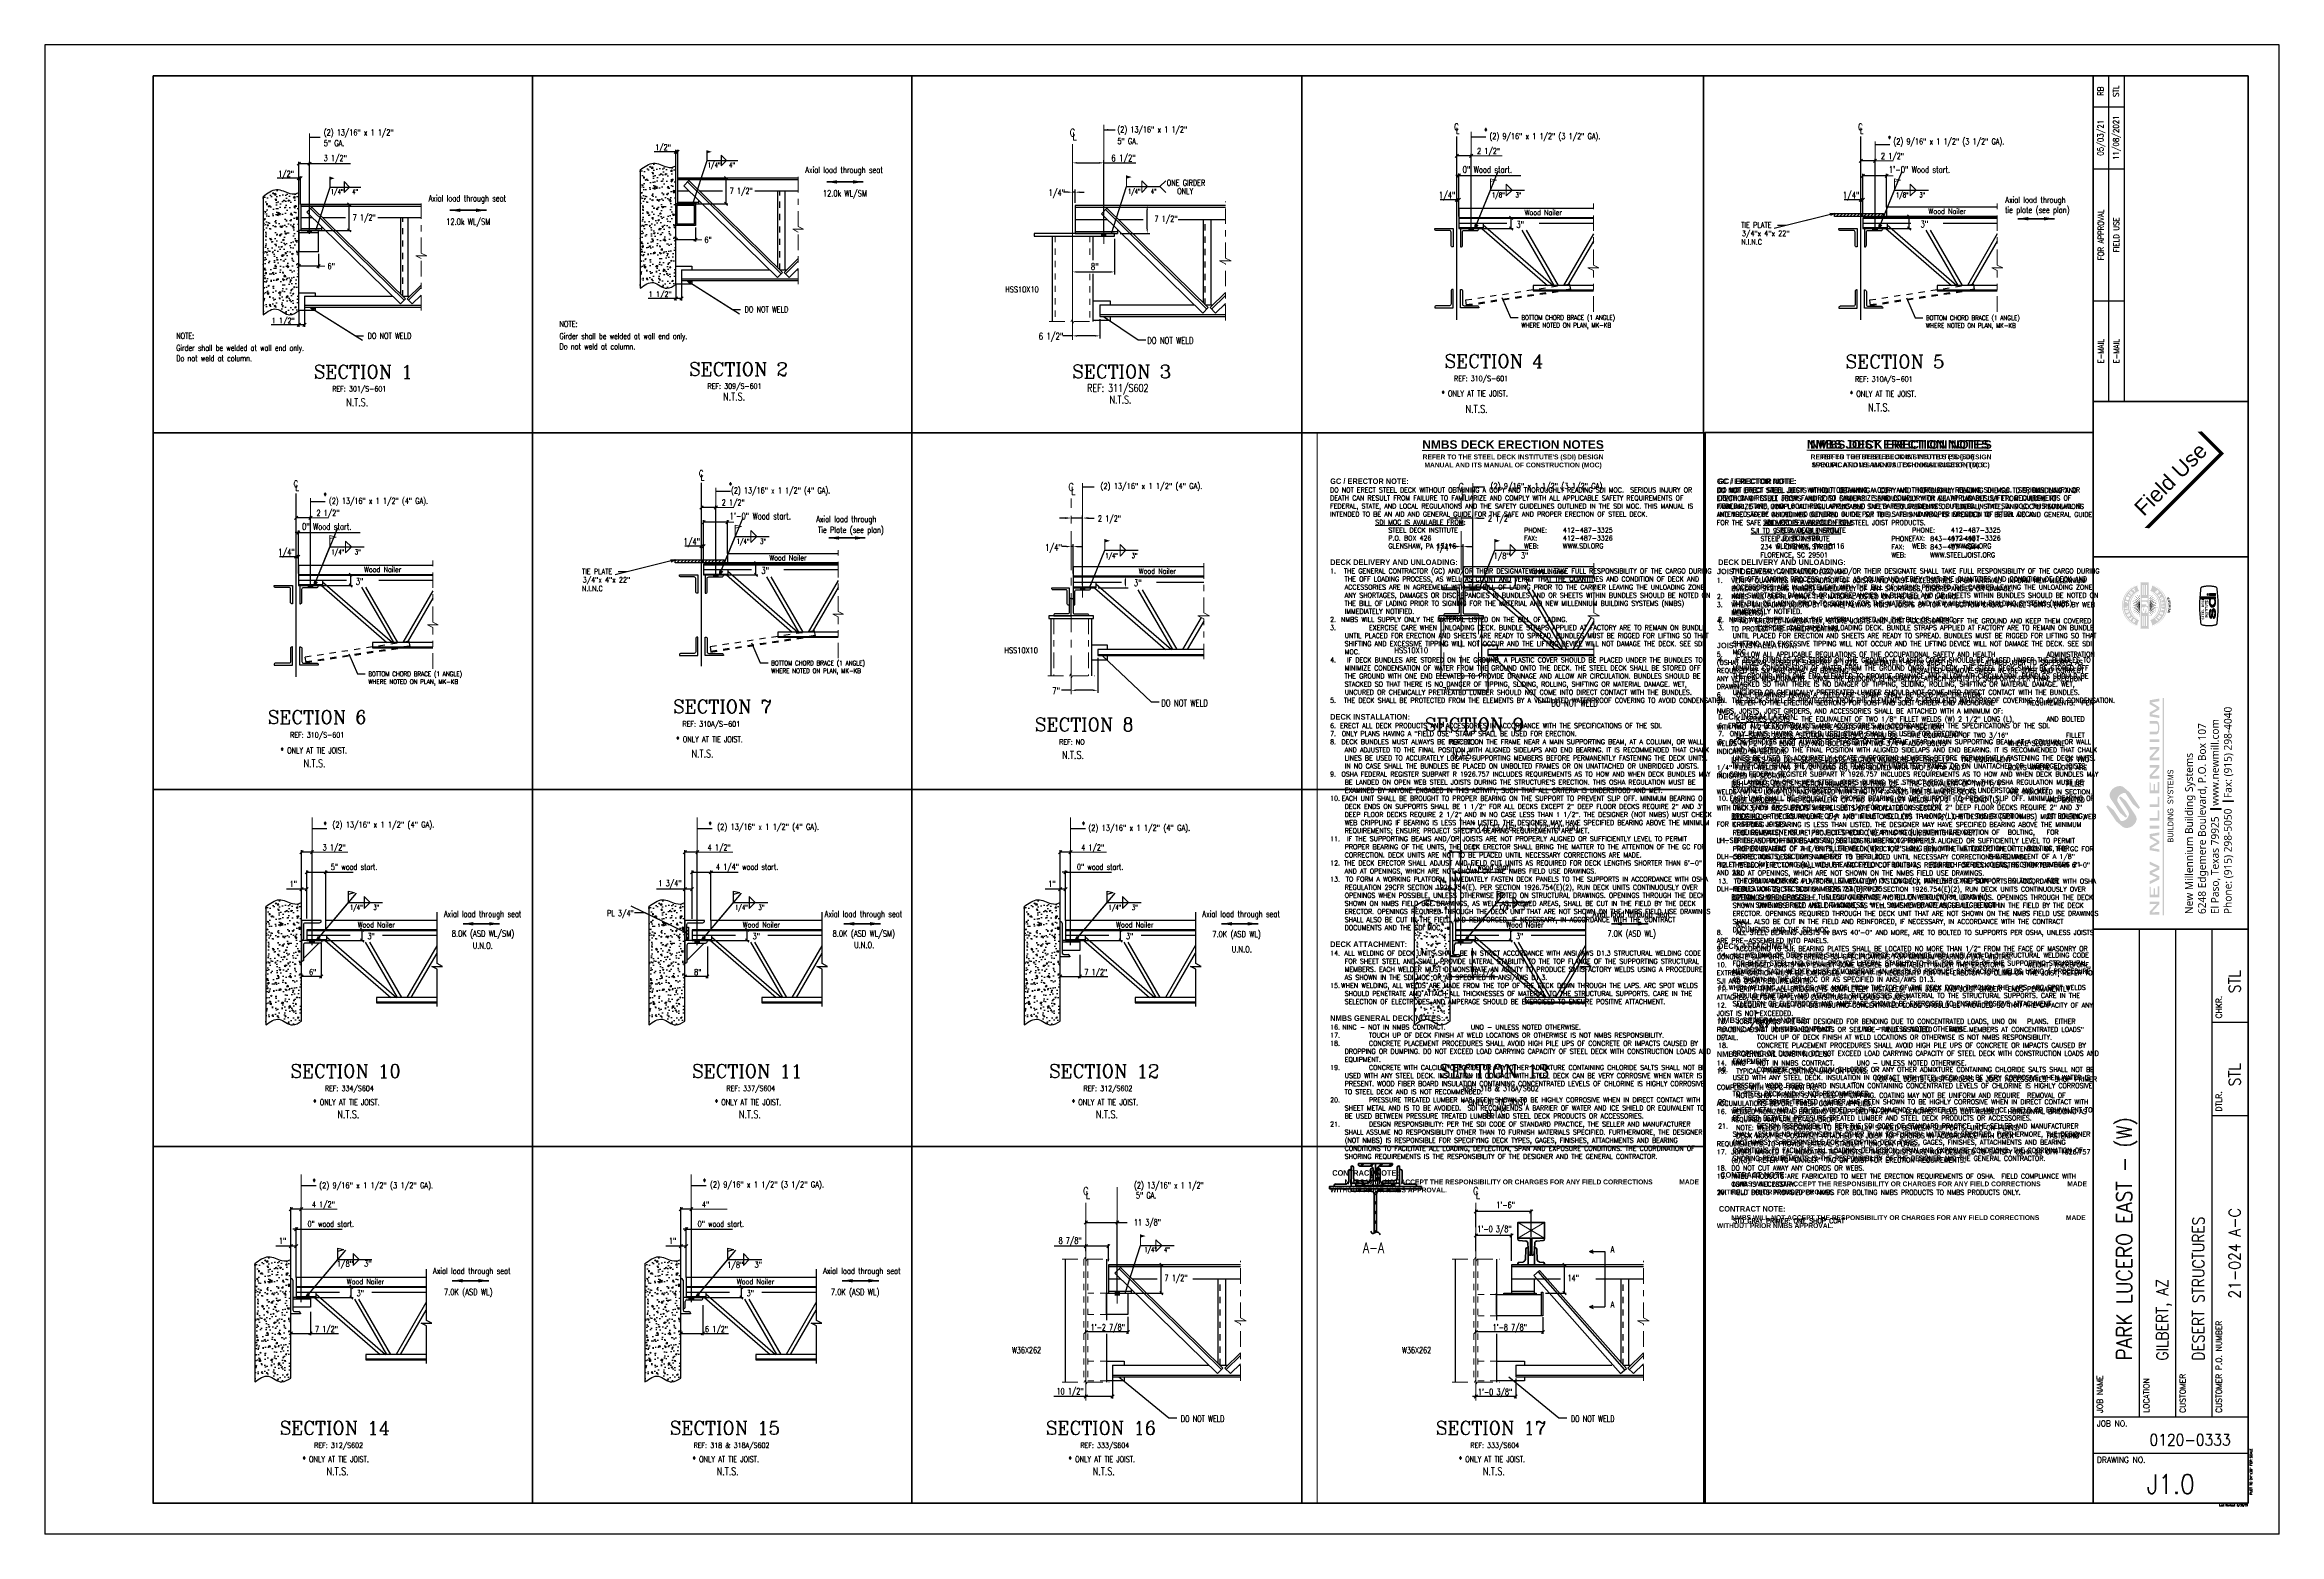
# Paper-space layout 'J1.0' of a CAD drawing. Extents: x -1.7 to 34.3, y -23.5 to 0.5.
import ezdxf
from ezdxf.enums import TextEntityAlignment as Align

# ---------------------------------------------------------------- set-up
doc = ezdxf.new("R2010")
doc.units = 0
doc.header["$LTSCALE"] = 0.5
doc.header["$MEASUREMENT"] = 0
for name, pattern in [('CENTER', [2, 1.25, -0.25, 0.25, -0.25]), ('HIDDEN2', [0.1875, 0.125, -0.0625]), ('Xref-FSE$0$B6749 Base-Task 1 LL1', [0.75, 0.5, -0.0625, 0.125, -0.0625])]:
    doc.linetypes.add(name, pattern=pattern)
doc.layers.get('0').update_dxf_attribs({"linetype": 'CONTINUOUS'})
doc.layers.get('DEFPOINTS').update_dxf_attribs({"linetype": 'CONTINUOUS'})
for name, color, linetype in [('A-DETALLESECCION', 7, 'CONTINUOUS'), ('DIMS', 7, 'CONTINUOUS'), ('PDF12_Geometry', 7, 'CONTINUOUS'), ('PDF12_Solid Fills', 7, 'CONTINUOUS'), ('SECT-STANDARD', 4, 'CONTINUOUS'), ('TITLE-BORDER-THIN', 254, 'CONTINUOUS'), ('TITLE-FIELD USE STAMP', 254, 'CONTINUOUS')]:
    doc.layers.add(name, color=color, linetype=linetype)
for name, color, linetype, lineweight in [('RTU', 4, 'CONTINUOUS', 20), ('SECT-CENTERLINES', 11, 'CENTER', 13), ('SECT-DIMS', 11, 'CONTINUOUS', 20), ('SECT-FADED', 8, 'Xref-FSE$0$B6749 Base-Task 1 LL1', 5), ('SECT-TEXT-NORMAL', 2, 'CONTINUOUS', 30), ('TITLE-ADDRESS-JUAREZ', 254, 'CONTINUOUS', 20), ('TITLE-BORDER', 4, 'CONTINUOUS', 70), ('TITLE-ERECTION-NOTES-DECK', 40, 'CONTINUOUS', 18), ('TITLE-ERECTION-NOTES-DECK ONLY', 40, 'CONTINUOUS', 18), ('TITLE-ERECTION-NOTES-JOISTS', 40, 'CONTINUOUS', 18), ('TITLE-INFO-ATTRIB', 1, 'CONTINUOUS', 40), ('TITLE-LOGO', 40, 'CONTINUOUS', 20), ('TITLE-TEXT', 40, 'CONTINUOUS', 18), ('Verify', 141, 'CONTINUOUS', 35)]:
    doc.layers.add(name, color=color, linetype=linetype, lineweight=lineweight)
doc.layers.add('TITLE-ACTUAL-PAPER-SIZE', color=250, linetype='CONTINUOUS', plot=False)
doc.styles.add('For Approval', font='arial.ttf', dxfattribs={"width": 0.875})
doc.styles.add('Logo', font='SIMPLEX.SHX', dxfattribs={"height": 0.125})
doc.styles.add('NORMAL', font='simplex.shx', dxfattribs={"width": 0.75})
doc.styles.add('NOTES', font='romans.shx', dxfattribs={"width": 0.95})
doc.styles.add('Revision Block', font='romans.shx', dxfattribs={"width": 0.875})
doc.styles.add('ROMANC', font='ROMANC.shx')
doc.styles.add('SDI Member', font='arialbd.ttf')
doc.styles.add('SECTION-ATTRIB-NORM', font='simplex.shx', dxfattribs={"width": 0.75})
doc.styles.add('SJI Member', font='arialbd.ttf', dxfattribs={"width": 0.8})
doc.styles.get("Standard").update_dxf_attribs({"font": 'SIMPLEX.SHX', "width": 0.75})
doc.styles.add('TITLE-ATTRIB', font='SIMPLEX', dxfattribs={"width": 0.75})
doc.dimstyles.new('SECTIONS', dxfattribs={"dimtxt": 0.125, "dimasz": 0.09375, "dimexe": 0.0625, "dimexo": 0.125, "dimgap": 0.0625, "dimtad": 0, "dimdec": 4, "dimlfac": 96, "dimrnd": 0.0625, "dimzin": 3, "dimdsep": 46, "dimlunit": 4, "dimtxsty": 'SECTION-ATTRIB-NORM', "dimcen": 0.09375, "dimclrt": 2, "dimadec": 0, "dimazin": 0, "dimtfac": 0.625, "dimtdec": 4, "dimtmove": 0, "dimatfit": 2, "dimfxl": 1, "dimtolj": 1, "dimtzin": 3, "dimarcsym": 0})

# ---------------------------------------------------------------- blocks, each defined once
blk = doc.blocks.new('Field Use')
at = {"layer": 'TITLE-FIELD USE STAMP'}
blk.add_lwpolyline([(0.483, -1.687, 0, 0, 0), (0.83, -2.035, 0, 0.0563, 0), (0.89, -2.015, 0.0563, 0.0563, 0), (2.07, -0.835, 0.0563, 0.0563, 0), (1.742, -0.507, 0.0563, 0, 0), (1.683, -0.487, 0, 0, 0), (0.483, -1.687, 0, 0, 0)], format="xyseb", dxfattribs=at)
at = {"layer": 'TITLE-FIELD USE STAMP', "color": 1, "style": 'For Approval'}
blk.add_text('Field Use', height=0.25, rotation=45, dxfattribs=at).set_placement((1.25, -1.25), align=Align.MIDDLE_CENTER)
blk = doc.blocks.new('NMBS')
at = {"layer": 'TITLE-LOGO'}
h = blk.add_hatch(color=254, dxfattribs=at)
h.paths.add_polyline_path([(0.909, 1.333), (0.909, 1.273), (1.065, 1.245), (1.065, 1.287), (0.936, 1.306), (1.065, 1.381), (1.065, 1.42), (0.938, 1.495), (1.065, 1.515), (1.065, 1.559), (0.909, 1.531), (0.909, 1.469), (1.031, 1.401)])
h.paths.add_polyline_path([(0.909, 1.665), (0.909, 1.621), (1.065, 1.621), (1.065, 1.665)])
h.paths.add_polyline_path([(0.909, 1.793), (0.909, 1.749), (1.065, 1.749), (1.065, 1.91), (1.043, 1.917), (1.043, 1.793)])
h.paths.add_polyline_path([(0.909, 2.013), (0.909, 1.968), (1.065, 1.968), (1.065, 2.13), (1.043, 2.136), (1.043, 2.013)])
h.paths.add_polyline_path([(0.93, 2.234), (0.93, 2.358), (0.909, 2.366), (0.909, 2.189), (1.065, 2.189), (1.065, 2.37), (1.043, 2.37), (1.043, 2.234), (0.995, 2.234), (0.995, 2.339), (0.974, 2.339), (0.974, 2.234)])
h.paths.add_polyline_path([(0.944, 2.467), (1.065, 2.596), (1.065, 2.643), (0.909, 2.643), (0.909, 2.599), (1.028, 2.604), (0.909, 2.477), (0.909, 2.426), (1.065, 2.426), (1.065, 2.473)])
h.paths.add_polyline_path([(0.944, 2.76), (1.065, 2.89), (1.065, 2.936), (0.909, 2.936), (0.909, 2.892), (1.028, 2.898), (0.909, 2.771), (0.909, 2.719), (1.065, 2.719), (1.065, 2.767)])
h.paths.add_polyline_path([(0.909, 3.06), (0.909, 3.016), (1.065, 3.016), (1.065, 3.06)])
edge = h.paths.add_edge_path()
edge.add_line((0.909, 3.181), (0.909, 3.138))
edge.add_line((0.909, 3.138), (1.016, 3.138))
edge.add_spline(control_points=[(1.016, 3.138), (1.018, 3.138), (1.024, 3.139), (1.032, 3.141), (1.04, 3.147), (1.048, 3.154), (1.053, 3.164), (1.057, 3.174), (1.061, 3.184), (1.063, 3.194), (1.064, 3.204), (1.065, 3.21), (1.065, 3.212)], knot_values=[0, 0, 0, 0, 0.002218, 0.004831, 0.007394, 0.010538, 0.013633, 0.017153, 0.019683, 0.023196, 0.026035, 0.028081, 0.028081, 0.028081, 0.028081], degree=3, periodic=0)
edge.add_line((1.065, 3.212), (1.065, 3.28))
edge.add_spline(control_points=[(1.065, 3.28), (1.065, 3.282), (1.064, 3.288), (1.063, 3.297), (1.061, 3.308), (1.057, 3.318), (1.053, 3.328), (1.048, 3.338), (1.04, 3.345), (1.032, 3.351), (1.025, 3.353), (1.02, 3.354), (1.019, 3.354)], knot_values=[0.000969, 0.000969, 0.000969, 0.000969, 0.003014, 0.005854, 0.009367, 0.011896, 0.015416, 0.018511, 0.021655, 0.024219, 0.026831, 0.028081, 0.028081, 0.028081, 0.028081], degree=3, periodic=0)
edge.add_line((1.019, 3.354), (0.909, 3.354))
edge.add_line((0.909, 3.354), (0.909, 3.31))
edge.add_line((0.909, 3.31), (1.017, 3.31))
edge.add_spline(control_points=[(1.017, 3.31), (1.018, 3.31), (1.022, 3.31), (1.027, 3.308), (1.032, 3.305), (1.036, 3.3), (1.041, 3.293), (1.044, 3.283), (1.047, 3.27), (1.047, 3.256), (1.047, 3.242), (1.047, 3.229), (1.046, 3.218), (1.044, 3.207), (1.041, 3.199), (1.036, 3.191), (1.031, 3.185), (1.023, 3.182), (1.017, 3.181), (1.013, 3.181)], knot_values=[0, 0, 0, 0, 0.001229, 0.002799, 0.004413, 0.00619, 0.008527, 0.011687, 0.01525, 0.019511, 0.023961, 0.027027, 0.03118, 0.033273, 0.036397, 0.038947, 0.041136, 0.042922, 0.04616, 0.04616, 0.04616, 0.04616], degree=3, periodic=0)
edge.add_line((1.013, 3.181), (0.909, 3.181))
h.paths.add_polyline_path([(0.936, 3.463), (1.065, 3.537), (1.065, 3.577), (0.938, 3.652), (1.065, 3.672), (1.065, 3.715), (0.909, 3.688), (0.909, 3.626), (1.031, 3.558), (0.909, 3.49), (0.909, 3.43), (1.065, 3.401), (1.065, 3.443)])
blk.add_hatch(color=40, dxfattribs=at).paths.add_polyline_path([(1.123, 3.722), (1.123, 0.223), (1.14, 0.223), (1.14, 3.722)])
h = blk.add_hatch(color=40, dxfattribs=at)
edge = h.paths.add_edge_path()
edge.add_line((0.37, 1.74), (0.479, 1.647))
edge.add_spline(control_points=[(0.479, 1.647), (0.485, 1.644), (0.497, 1.638), (0.518, 1.632), (0.543, 1.63), (0.573, 1.632), (0.602, 1.644), (0.63, 1.658), (0.653, 1.678), (0.673, 1.7), (0.688, 1.725), (0.698, 1.749), (0.701, 1.772), (0.7, 1.79), (0.697, 1.806), (0.691, 1.82), (0.685, 1.833), (0.676, 1.846), (0.666, 1.862), (0.656, 1.875), (0.65, 1.884), (0.648, 1.887)], knot_values=[0, 0, 0, 0, 2.429364, 5.115506, 8.047771, 11.939402, 15.9771, 19.703324, 23.415903, 27.31288, 30.783762, 34.138544, 36.885641, 39.127969, 41.139289, 42.905089, 44.515089, 46.588385, 48.792132, 51.429355, 52.810348, 52.810348, 52.810348, 52.810348], degree=3, periodic=0)
edge.add_line((0.648, 1.887), (0.528, 2.067))
edge.add_line((0.528, 2.067), (0.444, 2.138))
edge.add_line((0.444, 2.138), (0.417, 2.12))
edge.add_line((0.417, 2.12), (0.543, 1.932))
edge.add_spline(control_points=[(0.543, 1.932), (0.546, 1.926), (0.552, 1.916), (0.561, 1.902), (0.568, 1.888), (0.573, 1.875), (0.578, 1.864), (0.577, 1.852), (0.577, 1.84), (0.573, 1.828), (0.568, 1.814), (0.557, 1.797), (0.543, 1.781), (0.528, 1.766), (0.511, 1.755), (0.493, 1.747), (0.475, 1.742), (0.459, 1.74), (0.451, 1.74), (0.449, 1.74)], knot_values=[0, 0, 0, 0, 2.424824, 4.182419, 6.307542, 8.099302, 9.437172, 10.98493, 12.330284, 13.75113, 15.743871, 18.032738, 21.018148, 23.738562, 25.963897, 28.428929, 30.962305, 33.095926, 34.068973, 34.068973, 34.068973, 34.068973], degree=3, periodic=0)
edge.add_line((0.449, 1.74), (0.33, 1.918))
edge.add_line((0.33, 1.918), (0.238, 1.996))
edge.add_line((0.238, 1.996), (0.211, 1.978))
edge.add_line((0.211, 1.978), (0.37, 1.74))
edge = h.paths.add_edge_path()
edge.add_line((0.434, 1.874), (0.525, 1.797))
edge.add_line((0.525, 1.797), (0.55, 1.816))
edge.add_line((0.55, 1.816), (0.431, 1.995))
edge.add_spline(control_points=[(0.431, 1.995), (0.429, 1.998), (0.425, 2.004), (0.42, 2.012), (0.415, 2.022), (0.408, 2.032), (0.401, 2.045), (0.394, 2.056), (0.392, 2.067), (0.389, 2.077), (0.39, 2.087), (0.391, 2.102), (0.399, 2.119), (0.41, 2.139), (0.424, 2.155), (0.441, 2.17), (0.458, 2.181), (0.476, 2.189), (0.493, 2.194), (0.508, 2.196), (0.516, 2.196), (0.52, 2.196)], knot_values=[0, 0, 0, 0, 1.390252, 2.485485, 3.543359, 5.476949, 7.155645, 8.817703, 10.366298, 11.37468, 12.428204, 14.176151, 16.891227, 19.388148, 22.377889, 25.058313, 27.704075, 29.977221, 32.350794, 34.163703, 35.513591, 35.513591, 35.513591, 35.513591], degree=3, periodic=0)
edge.add_line((0.52, 2.196), (0.64, 2.016))
edge.add_line((0.64, 2.016), (0.731, 1.938))
edge.add_line((0.731, 1.938), (0.756, 1.957))
edge.add_line((0.756, 1.957), (0.595, 2.198))
edge.add_line((0.595, 2.198), (0.487, 2.29))
edge.add_spline(control_points=[(0.487, 2.29), (0.485, 2.292), (0.479, 2.297), (0.464, 2.301), (0.447, 2.305), (0.425, 2.305), (0.4, 2.303), (0.369, 2.295), (0.34, 2.279), (0.316, 2.261), (0.297, 2.238), (0.28, 2.214), (0.269, 2.187), (0.267, 2.161), (0.268, 2.139), (0.275, 2.115), (0.288, 2.093), (0.298, 2.078), (0.303, 2.072)], knot_values=[0, 0, 0, 0, 1.174246, 2.769265, 5.742678, 7.649799, 10.863624, 15.092455, 19.199574, 23.159134, 26.395327, 30.09828, 34.150505, 37.118144, 39.693026, 42.384076, 46.246573, 49.114729, 49.114729, 49.114729, 49.114729], degree=3, periodic=0)
edge.add_line((0.303, 2.072), (0.434, 1.874))
h = blk.add_hatch(color=254, dxfattribs=at)
h.paths.add_polyline_path([(0.91, 0.282), (0.91, 0.232), (1.065, 0.232), (1.065, 0.277), (0.945, 0.271), (1.065, 0.401), (1.065, 0.445), (0.909, 0.445), (0.909, 0.402), (1.028, 0.408)])
h.paths.add_polyline_path([(0.93, 0.555), (0.93, 0.679), (0.909, 0.687), (0.909, 0.51), (1.065, 0.51), (1.065, 0.691), (1.043, 0.691), (1.043, 0.555), (0.995, 0.555), (0.995, 0.66), (0.974, 0.66), (0.974, 0.555)])
h.paths.add_polyline_path([(0.909, 0.772), (0.909, 0.724), (1.065, 0.801), (1.065, 0.854), (0.946, 0.906), (1.065, 0.96), (1.065, 1.016), (0.909, 1.09), (0.909, 1.044), (1.036, 0.989), (0.909, 0.931), (0.909, 0.884), (1.036, 0.828)])
at = {"layer": 'TITLE-LOGO', "color": 254, "insert": (1.247, 1.984), "char_height": 0.09326, "attachment_point": 5, "rotation": 90}
blk.add_mtext('{\\fBankGothic Md BT|b0|i0|c0|p34;BUILDING  SYSTEMS}', dxfattribs=at)
blk = doc.blocks.new('SteelDeck')
at = {"layer": 'TITLE-LOGO', "lineweight": 5}
h = blk.add_hatch(color=254, dxfattribs=at)
h.paths.add_polyline_path([(0.009, 0.103), (0.008, 0.095), (0.008, 0.086), (0.008, 0.08), (0.009, 0.072), (0.009, 0.063), (0.01, 0.055), (0.011, 0.047), (0.013, 0.04), (0.015, 0.032), (0.017, 0.025), (0.019, 0.019), (0.022, 0.013), (0.025, 0.007), (0.028, 0.002), (0.031, -0.003), (0.034, -0.008), (0.038, -0.012), (0.042, -0.016), (0.046, -0.018), (0.05, -0.021), (0.054, -0.023), (0.058, -0.025), (0.062, -0.026), (0.066, -0.028), (0.07, -0.028), (0.075, -0.029), (0.079, -0.029), (0.084, -0.029), (0.088, -0.028), (0.093, -0.027), (0.097, -0.026), (0.101, -0.024), (0.105, -0.022), (0.109, -0.02), (0.113, -0.017), (0.116, -0.014), (0.12, -0.011), (0.124, -0.006), (0.127, -0.001), (0.13, 0.004), (0.133, 0.009), (0.136, 0.015), (0.139, 0.021), (0.141, 0.028), (0.142, 0.032), (0.144, 0.039), (0.146, 0.047), (0.148, 0.055), (0.149, 0.063), (0.15, 0.071), (0.15, 0.079), (0.15, 0.088), (0.15, 0.088), (0.15, 0.097), (0.15, 0.105), (0.149, 0.113), (0.148, 0.121), (0.146, 0.128), (0.144, 0.135), (0.142, 0.142), (0.139, 0.148), (0.137, 0.153), (0.133, 0.159), (0.132, 0.161), (0.147, 0.161), (0.147, 0.206), (-0.205, 0.206), (-0.205, 0.161), (0.027, 0.161), (0.024, 0.156), (0.021, 0.15), (0.018, 0.144), (0.016, 0.137), (0.013, 0.129), (0.013, 0.127), (0.011, 0.119), (0.01, 0.111)])
h.paths.add_polyline_path([(0.112, 0.161), (0.115, 0.157), (0.118, 0.153), (0.121, 0.149), (0.122, 0.148), (0.125, 0.142), (0.128, 0.135), (0.13, 0.128), (0.132, 0.12), (0.133, 0.112), (0.134, 0.104), (0.134, 0.095), (0.134, 0.093), (0.134, 0.085), (0.133, 0.077), (0.132, 0.069), (0.13, 0.061), (0.127, 0.054), (0.124, 0.048), (0.121, 0.041), (0.118, 0.037), (0.115, 0.033), (0.112, 0.03), (0.108, 0.027), (0.104, 0.024), (0.1, 0.022), (0.095, 0.02), (0.09, 0.019), (0.085, 0.018), (0.08, 0.018), (0.075, 0.018), (0.07, 0.019), (0.065, 0.02), (0.06, 0.022), (0.056, 0.023), (0.052, 0.026), (0.048, 0.029), (0.045, 0.032), (0.042, 0.036), (0.039, 0.04), (0.038, 0.041), (0.035, 0.047), (0.032, 0.054), (0.03, 0.061), (0.028, 0.068), (0.027, 0.076), (0.026, 0.084), (0.026, 0.093), (0.026, 0.097), (0.026, 0.105), (0.027, 0.113), (0.029, 0.121), (0.03, 0.129), (0.033, 0.136), (0.036, 0.142), (0.039, 0.149), (0.04, 0.15), (0.043, 0.154), (0.046, 0.157), (0.05, 0.161)], flags=16)
edge = h.paths.add_edge_path()
edge.add_ellipse((-0.027, 0.26), major_axis=(0, -0.023), ratio=0.69664, start_angle=0, end_angle=360)
h.paths.add_polyline_path([(0.011, 0.283), (0.011, 0.237), (0.147, 0.237), (0.147, 0.283)])
h.paths.add_polyline_path([(0.099, -0.064), (0.095, -0.066), (0.091, -0.069), (0.088, -0.073), (0.085, -0.076), (0.082, -0.082), (0.08, -0.088), (0.077, -0.095), (0.075, -0.103), (0.075, -0.105), (0.074, -0.111), (0.073, -0.117), (0.072, -0.124), (0.07, -0.132), (0.069, -0.14), (0.068, -0.15), (0.066, -0.16), (0.065, -0.171), (0.063, -0.184), (0.062, -0.194), (0.06, -0.202), (0.06, -0.208), (0.059, -0.212), (0.058, -0.217), (0.055, -0.224), (0.053, -0.23), (0.052, -0.23), (0.049, -0.234), (0.045, -0.235), (0.043, -0.235), (0.039, -0.233), (0.036, -0.228), (0.032, -0.222), (0.031, -0.219), (0.03, -0.212), (0.029, -0.205), (0.028, -0.197), (0.027, -0.187), (0.027, -0.177), (0.027, -0.174), (0.028, -0.164), (0.028, -0.156), (0.029, -0.148), (0.031, -0.141), (0.033, -0.135), (0.035, -0.131), (0.038, -0.126), (0.041, -0.122), (0.045, -0.119), (0.049, -0.117), (0.046, -0.072), (0.045, -0.073), (0.04, -0.075), (0.036, -0.078), (0.032, -0.081), (0.028, -0.084), (0.025, -0.088), (0.025, -0.089), (0.022, -0.094), (0.019, -0.1), (0.017, -0.107), (0.015, -0.115), (0.013, -0.124), (0.012, -0.129), (0.011, -0.137), (0.01, -0.145), (0.009, -0.153), (0.009, -0.162), (0.008, -0.171), (0.008, -0.18), (0.008, -0.186), (0.009, -0.195), (0.009, -0.203), (0.01, -0.212), (0.011, -0.22), (0.012, -0.227), (0.014, -0.236), (0.016, -0.243), (0.018, -0.249), (0.018, -0.249), (0.021, -0.256), (0.024, -0.262), (0.027, -0.267), (0.031, -0.271), (0.031, -0.272), (0.035, -0.275), (0.039, -0.278), (0.043, -0.279), (0.047, -0.28), (0.05, -0.28), (0.054, -0.279), (0.058, -0.277), (0.062, -0.274), (0.066, -0.27), (0.068, -0.266), (0.071, -0.261), (0.074, -0.255), (0.076, -0.248), (0.078, -0.24), (0.079, -0.237), (0.08, -0.231), (0.082, -0.225), (0.083, -0.218), (0.084, -0.21), (0.085, -0.201), (0.087, -0.192), (0.088, -0.181), (0.09, -0.17), (0.091, -0.16), (0.092, -0.149), (0.094, -0.14), (0.095, -0.133), (0.096, -0.127), (0.097, -0.123), (0.099, -0.119), (0.102, -0.114), (0.106, -0.11), (0.11, -0.109), (0.111, -0.109), (0.115, -0.111), (0.118, -0.114), (0.122, -0.118), (0.125, -0.125), (0.127, -0.13), (0.128, -0.137), (0.13, -0.144), (0.131, -0.152), (0.131, -0.162), (0.131, -0.172), (0.131, -0.174), (0.131, -0.184), (0.13, -0.192), (0.129, -0.201), (0.128, -0.208), (0.126, -0.215), (0.124, -0.221), (0.122, -0.225), (0.119, -0.23), (0.115, -0.234), (0.112, -0.238), (0.108, -0.24), (0.103, -0.242), (0.107, -0.288), (0.107, -0.287), (0.112, -0.285), (0.116, -0.283), (0.12, -0.28), (0.124, -0.276), (0.127, -0.273), (0.131, -0.268), (0.134, -0.263), (0.137, -0.258), (0.139, -0.252), (0.14, -0.251), (0.142, -0.245), (0.143, -0.239), (0.145, -0.232), (0.146, -0.225), (0.148, -0.217), (0.149, -0.209), (0.149, -0.201), (0.15, -0.191), (0.15, -0.182), (0.15, -0.171), (0.15, -0.163), (0.15, -0.154), (0.149, -0.146), (0.148, -0.137), (0.147, -0.129), (0.146, -0.122), (0.145, -0.114), (0.145, -0.114), (0.143, -0.106), (0.14, -0.099), (0.138, -0.092), (0.135, -0.086), (0.132, -0.08), (0.129, -0.075), (0.127, -0.073), (0.123, -0.069), (0.119, -0.066), (0.115, -0.064), (0.111, -0.063), (0.107, -0.062), (0.103, -0.062)])
at = {"layer": 'TITLE-LOGO', "color": 254, "lineweight": 5, "const_width": 0.03}
blk.add_lwpolyline([(0.183, 0.393, 0.299541), (0.15, 0.432, 0.126595), (-0.15, 0.432, 0.299541), (-0.184, 0.393, 0.063026), (-0.184, -0.392, 0.299541), (-0.15, -0.431, 0.126595), (0.15, -0.431, 0.299541), (0.183, -0.392, 0.063026)], format="xyb", close=True, dxfattribs=at)
at = {"layer": 'TITLE-LOGO', "color": 254, "lineweight": 5}
for points in [[(0.009, 0.103), (0.008, 0.095), (0.008, 0.086), (0.008, 0.08), (0.009, 0.072), (0.009, 0.063), (0.01, 0.055), (0.011, 0.047), (0.013, 0.04), (0.015, 0.032), (0.017, 0.025), (0.019, 0.019), (0.022, 0.013), (0.025, 0.007), (0.028, 0.002), (0.031, -0.003), (0.034, -0.008), (0.038, -0.012), (0.042, -0.016), (0.046, -0.018), (0.05, -0.021), (0.054, -0.023), (0.058, -0.025), (0.062, -0.026), (0.066, -0.028), (0.07, -0.028), (0.075, -0.029), (0.079, -0.029), (0.084, -0.029), (0.088, -0.028), (0.093, -0.027), (0.097, -0.026), (0.101, -0.024), (0.105, -0.022), (0.109, -0.02), (0.113, -0.017), (0.116, -0.014), (0.12, -0.011), (0.124, -0.006), (0.127, -0.001), (0.13, 0.004), (0.133, 0.009), (0.136, 0.015), (0.139, 0.021), (0.141, 0.028), (0.142, 0.032), (0.144, 0.039), (0.146, 0.047), (0.148, 0.055), (0.149, 0.063), (0.15, 0.071), (0.15, 0.079), (0.15, 0.088), (0.15, 0.088), (0.15, 0.097), (0.15, 0.105), (0.149, 0.113), (0.148, 0.121), (0.146, 0.128), (0.144, 0.135), (0.142, 0.142), (0.139, 0.148), (0.137, 0.153), (0.133, 0.159), (0.132, 0.161), (0.147, 0.161), (0.147, 0.206), (-0.205, 0.206), (-0.205, 0.161), (0.027, 0.161), (0.024, 0.156), (0.021, 0.15), (0.018, 0.144), (0.016, 0.137), (0.013, 0.129), (0.013, 0.127), (0.011, 0.119), (0.01, 0.111)], [(0.011, 0.283), (0.011, 0.237), (0.147, 0.237), (0.147, 0.283)], [(0.112, 0.161), (0.115, 0.157), (0.118, 0.153), (0.121, 0.149), (0.122, 0.148), (0.125, 0.142), (0.128, 0.135), (0.13, 0.128), (0.132, 0.12), (0.133, 0.112), (0.134, 0.104), (0.134, 0.095), (0.134, 0.093), (0.134, 0.085), (0.133, 0.077), (0.132, 0.069), (0.13, 0.061), (0.127, 0.054), (0.124, 0.048), (0.121, 0.041), (0.118, 0.037), (0.115, 0.033), (0.112, 0.03), (0.108, 0.027), (0.104, 0.024), (0.1, 0.022), (0.095, 0.02), (0.09, 0.019), (0.085, 0.018), (0.08, 0.018), (0.075, 0.018), (0.07, 0.019), (0.065, 0.02), (0.06, 0.022), (0.056, 0.023), (0.052, 0.026), (0.048, 0.029), (0.045, 0.032), (0.042, 0.036), (0.039, 0.04), (0.038, 0.041), (0.035, 0.047), (0.032, 0.054), (0.03, 0.061), (0.028, 0.068), (0.027, 0.076), (0.026, 0.084), (0.026, 0.093), (0.026, 0.097), (0.026, 0.105), (0.027, 0.113), (0.029, 0.121), (0.03, 0.129), (0.033, 0.136), (0.036, 0.142), (0.039, 0.149), (0.04, 0.15), (0.043, 0.154), (0.046, 0.157), (0.05, 0.161)], [(0.099, -0.064), (0.095, -0.066), (0.091, -0.069), (0.088, -0.073), (0.085, -0.076), (0.082, -0.082), (0.08, -0.088), (0.077, -0.095), (0.075, -0.103), (0.075, -0.105), (0.074, -0.111), (0.073, -0.117), (0.072, -0.124), (0.07, -0.132), (0.069, -0.14), (0.068, -0.15), (0.066, -0.16), (0.065, -0.171), (0.063, -0.184), (0.062, -0.194), (0.06, -0.202), (0.06, -0.208), (0.059, -0.212), (0.058, -0.217), (0.055, -0.224), (0.053, -0.23), (0.052, -0.23), (0.049, -0.234), (0.045, -0.235), (0.043, -0.235), (0.039, -0.233), (0.036, -0.228), (0.032, -0.222), (0.031, -0.219), (0.03, -0.212), (0.029, -0.205), (0.028, -0.197), (0.027, -0.187), (0.027, -0.177), (0.027, -0.174), (0.028, -0.164), (0.028, -0.156), (0.029, -0.148), (0.031, -0.141), (0.033, -0.135), (0.035, -0.131), (0.038, -0.126), (0.041, -0.122), (0.045, -0.119), (0.049, -0.117), (0.046, -0.072), (0.045, -0.073), (0.04, -0.075), (0.036, -0.078), (0.032, -0.081), (0.028, -0.084), (0.025, -0.088), (0.025, -0.089), (0.022, -0.094), (0.019, -0.1), (0.017, -0.107), (0.015, -0.115), (0.013, -0.124), (0.012, -0.129), (0.011, -0.137), (0.01, -0.145), (0.009, -0.153), (0.009, -0.162), (0.008, -0.171), (0.008, -0.18), (0.008, -0.186), (0.009, -0.195), (0.009, -0.203), (0.01, -0.212), (0.011, -0.22), (0.012, -0.227), (0.014, -0.236), (0.016, -0.243), (0.018, -0.249), (0.018, -0.249), (0.021, -0.256), (0.024, -0.262), (0.027, -0.267), (0.031, -0.271), (0.031, -0.272), (0.035, -0.275), (0.039, -0.278), (0.043, -0.279), (0.047, -0.28), (0.05, -0.28), (0.054, -0.279), (0.058, -0.277), (0.062, -0.274), (0.066, -0.27), (0.068, -0.266), (0.071, -0.261), (0.074, -0.255), (0.076, -0.248), (0.078, -0.24), (0.079, -0.237), (0.08, -0.231), (0.082, -0.225), (0.083, -0.218), (0.084, -0.21), (0.085, -0.201), (0.087, -0.192), (0.088, -0.181), (0.09, -0.17), (0.091, -0.16), (0.092, -0.149), (0.094, -0.14), (0.095, -0.133), (0.096, -0.127), (0.097, -0.123), (0.099, -0.119), (0.102, -0.114), (0.106, -0.11), (0.11, -0.109), (0.111, -0.109), (0.115, -0.111), (0.118, -0.114), (0.122, -0.118), (0.125, -0.125), (0.127, -0.13), (0.128, -0.137), (0.13, -0.144), (0.131, -0.152), (0.131, -0.162), (0.131, -0.172), (0.131, -0.174), (0.131, -0.184), (0.13, -0.192), (0.129, -0.201), (0.128, -0.208), (0.126, -0.215), (0.124, -0.221), (0.122, -0.225), (0.119, -0.23), (0.115, -0.234), (0.112, -0.238), (0.108, -0.24), (0.103, -0.242), (0.107, -0.288), (0.107, -0.287), (0.112, -0.285), (0.116, -0.283), (0.12, -0.28), (0.124, -0.276), (0.127, -0.273), (0.131, -0.268), (0.134, -0.263), (0.137, -0.258), (0.139, -0.252), (0.14, -0.251), (0.142, -0.245), (0.143, -0.239), (0.145, -0.232), (0.146, -0.225), (0.148, -0.217), (0.149, -0.209), (0.149, -0.201), (0.15, -0.191), (0.15, -0.182), (0.15, -0.171), (0.15, -0.163), (0.15, -0.154), (0.149, -0.146), (0.148, -0.137), (0.147, -0.129), (0.146, -0.122), (0.145, -0.114), (0.145, -0.114), (0.143, -0.106), (0.14, -0.099), (0.138, -0.092), (0.135, -0.086), (0.132, -0.08), (0.129, -0.075), (0.127, -0.073), (0.123, -0.069), (0.119, -0.066), (0.115, -0.064), (0.111, -0.063), (0.107, -0.062), (0.103, -0.062)]]:
    blk.add_lwpolyline(points, close=True, dxfattribs=at)
blk.add_ellipse((-0.027, 0.26), major_axis=(0, -0.023), ratio=0.69664, dxfattribs=at)
at = {"layer": 'TITLE-LOGO', "color": 254, "lineweight": 5, "style": 'SDI Member', "width": 0.8}
blk.add_text('STEEL  DECK', height=0.05391, rotation=90, dxfattribs=at).set_placement((-0.108, -0.062), align=Align.CENTER)
at = {"layer": 'TITLE-LOGO', "color": 254, "lineweight": 5, "style": 'SDI Member'}
blk.add_text('INSTITUTE', height=0.0538, rotation=90, dxfattribs=at).set_placement((-0.032, -0.066), align=Align.CENTER)
blk = doc.blocks.new('SteelJoist')
at = {"layer": 'TITLE-LOGO'}
h = blk.add_hatch(color=254, dxfattribs=at)
h.paths.add_polyline_path([(-0.053, 0.373), (-0.063, 0.377), (-0.063, -0.377), (-0.053, -0.374), (0.051, -0.374), (0.063, -0.378), (0.063, 0.377), (0.052, 0.373)])
h.paths.add_polyline_path([(0.049, 0.124), (0.049, 0.083), (-0.049, 0.083), (-0.049, 0.124)], flags=16)
h.paths.add_polyline_path([(0.006, 0.167), (-0.007, 0.167), (-0.007, 0.329), (0.006, 0.329)], flags=16)
h.paths.add_polyline_path([(0.022, 0.329), (0.036, 0.329), (0.036, 0.167), (0.022, 0.167)], flags=16)
h.paths.add_polyline_path([(-0.023, 0.167), (-0.036, 0.167), (-0.036, 0.329), (-0.023, 0.329)], flags=16)
h.paths.add_polyline_path([(0.026, 0.061, -0.268145), (0.05, 0.02), (0.05, -0.007), (0.026, -0.007), (0.026, 0.006, 0.43061), (0.012, 0.021), (-0.049, 0.021), (-0.049, 0.061)], flags=16)
edge = h.paths.add_edge_path(flags=16)
edge.add_spline(control_points=[(-0.01, -0.05), (-0.01, -0.048), (-0.01, -0.044), (-0.009, -0.039), (-0.007, -0.032), (-0.004, -0.025), (0.002, -0.02), (0.009, -0.017), (0.015, -0.016), (0.022, -0.017), (0.029, -0.018), (0.035, -0.022), (0.041, -0.028), (0.044, -0.035), (0.048, -0.043), (0.05, -0.051), (0.051, -0.061), (0.052, -0.071), (0.051, -0.08), (0.051, -0.088), (0.05, -0.096), (0.049, -0.104), (0.046, -0.112), (0.044, -0.119), (0.041, -0.123), (0.04, -0.125)], knot_values=[0, 0, 0, 0, 0.005295, 0.011333, 0.018529, 0.027545, 0.034954, 0.041955, 0.050571, 0.056564, 0.064128, 0.071969, 0.079219, 0.089668, 0.096265, 0.105908, 0.117043, 0.127568, 0.137708, 0.145149, 0.152973, 0.162715, 0.170994, 0.179339, 0.185946, 0.185946, 0.185946, 0.185946], degree=3, periodic=0)
edge.add_line((0.04, -0.125), (0.019, -0.112))
edge.add_spline(control_points=[(0.019, -0.112), (0.02, -0.11), (0.023, -0.105), (0.025, -0.098), (0.026, -0.092), (0.027, -0.089), (0.027, -0.087)], knot_values=[0, 0, 0, 0, 0.00963, 0.016852, 0.023535, 0.027931, 0.027931, 0.027931, 0.027931], degree=3, periodic=0)
edge.add_line((0.027, -0.087), (0.027, -0.066))
edge.add_arc((0.008, -0.066), 0.0187, 360.3115, 389.6727)
edge.add_arc((0.02, -0.06), 0.00526, 391.2025, 501.5308)
edge.add_arc((0.036, -0.068), 0.0229, 149.5191, 179.0078)
edge.add_line((0.013, -0.068), (0.013, -0.081))
edge.add_arc((-0.083, -0.077), 0.0963, 346.2753, 357.1799, ccw=False)
edge.add_arc((-0.017, -0.094), 0.0284, 281.7856, 347.6906, ccw=False)
edge.add_line((-0.012, -0.121), (-0.024, -0.121))
edge.add_arc((-0.021, -0.096), 0.0251, 194.0305, 263.9189, ccw=False)
edge.add_arc((0.024, -0.08), 0.0729, 181.1854, 197.6026, ccw=False)
edge.add_line((-0.049, -0.082), (-0.049, -0.053))
edge.add_arc((0.007, -0.055), 0.0558, 153.0429, 178.0182, ccw=False)
edge.add_arc((-0.022, -0.043), 0.0252, 120.5187, 148.3263, ccw=False)
edge.add_line((-0.034, -0.021), (-0.015, -0.021))
edge.add_line((-0.015, -0.021), (-0.015, -0.051))
edge.add_line((-0.015, -0.051), (-0.019, -0.051))
edge.add_spline(control_points=[(-0.019, -0.051), (-0.02, -0.051), (-0.021, -0.051), (-0.023, -0.053), (-0.025, -0.055), (-0.027, -0.06), (-0.028, -0.066), (-0.027, -0.072), (-0.026, -0.079), (-0.023, -0.083), (-0.019, -0.083), (-0.014, -0.083), (-0.011, -0.078), (-0.011, -0.073), (-0.01, -0.069), (-0.01, -0.067)], knot_values=[0, 0, 0, 0, 0.001216, 0.003686, 0.007822, 0.012628, 0.018677, 0.027011, 0.033889, 0.038196, 0.042588, 0.046955, 0.052108, 0.058442, 0.064179, 0.064179, 0.064179, 0.064179], degree=3, periodic=0)
edge.add_line((-0.01, -0.067), (-0.01, -0.05))
h.paths.add_polyline_path([(0.006, -0.168), (0.006, -0.33), (-0.007, -0.33), (-0.007, -0.168)], flags=16)
h.paths.add_polyline_path([(0.022, -0.168), (0.036, -0.168), (0.036, -0.33), (0.022, -0.33)], flags=16)
h.paths.add_polyline_path([(-0.023, -0.168), (-0.023, -0.33), (-0.036, -0.33), (-0.036, -0.168)], flags=16)
for points in [[(-0.119, -0.337, -0.702047), (-0.118, 0.335, 0.734512)], [(-0.085, -0.226, -0.648606), (-0.083, 0.227, 0.705924)], [(0.084, 0.226, -0.649383), (0.082, -0.226, 0.708419)], [(0.118, 0.336, -0.705127), (0.117, -0.336, 0.740024)]]:
    blk.add_hatch(color=76, dxfattribs=at).paths.add_polyline_path(points)
h = blk.add_hatch(color=254, dxfattribs=at)
h.paths.add_polyline_path([(-0.116, -0.324), (-0.122, -0.306), (-0.102, -0.253), (-0.088, -0.239, -0.697974), (-0.09, 0.237), (-0.103, 0.252), (-0.122, 0.306), (-0.116, 0.324, 0.706644)])
edge = h.paths.add_edge_path(flags=16)
edge.add_line((-0.319, 0.059), (-0.316, 0.077))
edge.add_line((-0.316, 0.077), (-0.279, 0.069))
edge.add_spline(control_points=[(-0.279, 0.069), (-0.278, 0.069), (-0.276, 0.068), (-0.273, 0.065), (-0.27, 0.059), (-0.27, 0.052), (-0.27, 0.044), (-0.271, 0.039), (-0.272, 0.037)], knot_values=[0, 0, 0, 0, 0.002492, 0.008011, 0.014327, 0.022549, 0.030877, 0.038655, 0.038655, 0.038655, 0.038655], degree=3, periodic=0)
edge.add_line((-0.272, 0.037), (-0.284, 0.039))
edge.add_spline(control_points=[(-0.284, 0.039), (-0.284, 0.041), (-0.284, 0.045), (-0.284, 0.05), (-0.287, 0.052), (-0.288, 0.052), (-0.289, 0.053)], knot_values=[0, 0, 0, 0, 0.005733, 0.011579, 0.014504, 0.016591, 0.016591, 0.016591, 0.016591], degree=3, periodic=0)
edge.add_line((-0.289, 0.053), (-0.319, 0.059))
h.paths.add_polyline_path([(-0.29, -0.008), (-0.276, -0.006), (-0.271, -0.049), (-0.321, -0.055), (-0.323, -0.036), (-0.287, -0.032)], flags=16)
edge = h.paths.add_edge_path(flags=16)
edge.add_spline(control_points=[(-0.304, 0.115), (-0.304, 0.113), (-0.304, 0.109), (-0.303, 0.103), (-0.299, 0.097), (-0.294, 0.094), (-0.289, 0.091), (-0.283, 0.088), (-0.277, 0.088), (-0.271, 0.088), (-0.265, 0.089), (-0.26, 0.093), (-0.255, 0.099), (-0.253, 0.104), (-0.25, 0.11), (-0.249, 0.116), (-0.249, 0.122), (-0.25, 0.127), (-0.253, 0.131), (-0.256, 0.135), (-0.26, 0.137), (-0.264, 0.14), (-0.269, 0.142), (-0.275, 0.143), (-0.281, 0.144), (-0.287, 0.142), (-0.292, 0.14), (-0.296, 0.135), (-0.3, 0.129), (-0.303, 0.122), (-0.304, 0.117), (-0.304, 0.115)], knot_values=[0, 0, 0, 0, 0.00542, 0.012088, 0.019625, 0.026207, 0.031801, 0.038579, 0.045206, 0.051346, 0.057189, 0.06429, 0.072368, 0.078749, 0.084923, 0.091446, 0.098072, 0.10404, 0.108563, 0.113338, 0.117543, 0.122984, 0.12892, 0.134943, 0.141838, 0.147614, 0.15348, 0.159701, 0.167333, 0.177103, 0.183683, 0.183683, 0.183683, 0.183683], degree=3, periodic=0)
edge = h.paths.add_edge_path(flags=0)
edge.add_spline(control_points=[(-0.289, 0.115), (-0.288, 0.113), (-0.286, 0.11), (-0.28, 0.109), (-0.276, 0.107), (-0.272, 0.106), (-0.27, 0.105), (-0.268, 0.107), (-0.266, 0.109), (-0.264, 0.112), (-0.264, 0.115), (-0.265, 0.118), (-0.267, 0.12), (-0.269, 0.121), (-0.272, 0.122), (-0.276, 0.123), (-0.279, 0.125), (-0.282, 0.126), (-0.284, 0.125), (-0.286, 0.124), (-0.288, 0.121), (-0.289, 0.118), (-0.289, 0.116), (-0.289, 0.115)], knot_values=[0, 0, 0, 0, 0.004835, 0.011719, 0.018558, 0.020216, 0.022549, 0.025158, 0.028075, 0.032263, 0.035697, 0.038309, 0.040807, 0.043739, 0.047069, 0.051108, 0.05544, 0.058207, 0.060574, 0.06331, 0.066771, 0.070176, 0.073897, 0.073897, 0.073897, 0.073897], degree=3, periodic=0)
edge = h.paths.add_edge_path(flags=16)
edge.add_line((-0.282, -0.067), (-0.268, -0.063))
edge.add_line((-0.268, -0.063), (-0.259, -0.093))
edge.add_spline(control_points=[(-0.259, -0.093), (-0.259, -0.094), (-0.258, -0.096), (-0.259, -0.099), (-0.26, -0.103), (-0.263, -0.107), (-0.266, -0.11), (-0.271, -0.112), (-0.275, -0.114), (-0.28, -0.116), (-0.285, -0.118), (-0.29, -0.118), (-0.294, -0.118), (-0.298, -0.117), (-0.302, -0.116), (-0.304, -0.114), (-0.306, -0.112), (-0.306, -0.111)], knot_values=[0, 0, 0, 0, 0.002948, 0.005501, 0.01101, 0.015165, 0.020121, 0.02569, 0.030805, 0.036539, 0.041862, 0.046806, 0.05093, 0.05595, 0.05938, 0.063174, 0.066249, 0.066249, 0.066249, 0.066249], degree=3, periodic=0)
edge.add_line((-0.306, -0.111), (-0.317, -0.078))
edge.add_line((-0.317, -0.078), (-0.304, -0.074))
edge.add_line((-0.304, -0.074), (-0.296, -0.1))
edge.add_line((-0.296, -0.1), (-0.291, -0.098))
edge.add_line((-0.291, -0.098), (-0.298, -0.075))
edge.add_line((-0.298, -0.075), (-0.286, -0.071))
edge.add_line((-0.286, -0.071), (-0.278, -0.095))
edge.add_line((-0.278, -0.095), (-0.273, -0.093))
edge.add_line((-0.273, -0.093), (-0.282, -0.067))
h.paths.add_polyline_path([(-0.277, 0.17), (-0.267, 0.185), (-0.224, 0.158), (-0.235, 0.142)], flags=16)
edge = h.paths.add_edge_path(flags=16)
edge.add_line((-0.249, -0.119), (-0.232, -0.147))
edge.add_spline(control_points=[(-0.232, -0.147), (-0.232, -0.147), (-0.231, -0.149), (-0.231, -0.153), (-0.231, -0.156), (-0.233, -0.161), (-0.236, -0.164), (-0.24, -0.168), (-0.244, -0.171), (-0.248, -0.173), (-0.252, -0.176), (-0.257, -0.178), (-0.261, -0.179), (-0.265, -0.179), (-0.269, -0.179), (-0.272, -0.178), (-0.273, -0.176), (-0.274, -0.175)], knot_values=[0, 0, 0, 0, 0.002948, 0.005501, 0.01101, 0.015165, 0.020121, 0.02569, 0.030805, 0.036539, 0.041862, 0.046806, 0.05093, 0.05595, 0.05938, 0.063174, 0.066249, 0.066249, 0.066249, 0.066249], degree=3, periodic=0)
edge.add_line((-0.274, -0.175), (-0.293, -0.146))
edge.add_line((-0.293, -0.146), (-0.28, -0.138))
edge.add_line((-0.28, -0.138), (-0.267, -0.162))
edge.add_line((-0.267, -0.162), (-0.262, -0.159))
edge.add_line((-0.262, -0.159), (-0.275, -0.138))
edge.add_line((-0.275, -0.138), (-0.264, -0.131))
edge.add_line((-0.264, -0.131), (-0.251, -0.152))
edge.add_line((-0.251, -0.152), (-0.246, -0.149))
edge.add_line((-0.246, -0.149), (-0.261, -0.127))
edge.add_line((-0.261, -0.127), (-0.249, -0.119))
edge = h.paths.add_edge_path(flags=16)
edge.add_line((-0.222, 0.172), (-0.226, 0.183))
edge.add_spline(control_points=[(-0.226, 0.183), (-0.225, 0.184), (-0.223, 0.185), (-0.22, 0.186), (-0.217, 0.187), (-0.215, 0.189), (-0.212, 0.191), (-0.21, 0.194), (-0.208, 0.196), (-0.207, 0.199), (-0.208, 0.201), (-0.209, 0.201), (-0.211, 0.201), (-0.213, 0.199), (-0.216, 0.197), (-0.218, 0.194), (-0.221, 0.192), (-0.224, 0.19), (-0.228, 0.189), (-0.231, 0.188), (-0.234, 0.189), (-0.237, 0.189), (-0.24, 0.191), (-0.243, 0.194), (-0.245, 0.197), (-0.247, 0.2), (-0.248, 0.203), (-0.248, 0.206), (-0.247, 0.209), (-0.245, 0.213), (-0.243, 0.217), (-0.239, 0.22), (-0.236, 0.224), (-0.232, 0.228), (-0.228, 0.231), (-0.224, 0.232), (-0.221, 0.232), (-0.217, 0.231), (-0.214, 0.228), (-0.212, 0.226), (-0.21, 0.224)], knot_values=[0, 0, 0, 0, 0.003702, 0.007156, 0.010024, 0.013361, 0.017372, 0.021698, 0.024701, 0.026879, 0.028785, 0.030679, 0.032287, 0.035173, 0.039054, 0.043208, 0.046996, 0.050806, 0.054376, 0.057561, 0.060646, 0.06437, 0.067268, 0.072075, 0.075745, 0.080079, 0.083893, 0.086637, 0.089831, 0.093873, 0.099144, 0.103646, 0.109708, 0.116111, 0.121114, 0.124568, 0.128215, 0.132034, 0.135659, 0.142752, 0.142752, 0.142752, 0.142752], degree=3, periodic=0)
edge.add_line((-0.21, 0.224), (-0.219, 0.215))
edge.add_spline(control_points=[(-0.219, 0.215), (-0.22, 0.215), (-0.221, 0.215), (-0.222, 0.216), (-0.225, 0.216), (-0.227, 0.215), (-0.229, 0.213), (-0.231, 0.211), (-0.231, 0.208), (-0.23, 0.206), (-0.228, 0.206), (-0.226, 0.206), (-0.225, 0.207), (-0.222, 0.21), (-0.219, 0.212), (-0.216, 0.215), (-0.213, 0.217), (-0.211, 0.218), (-0.207, 0.219), (-0.204, 0.219), (-0.201, 0.218), (-0.197, 0.215), (-0.194, 0.212), (-0.193, 0.208), (-0.192, 0.203), (-0.192, 0.198), (-0.194, 0.193), (-0.197, 0.189), (-0.201, 0.185), (-0.205, 0.181), (-0.209, 0.177), (-0.214, 0.174), (-0.218, 0.172), (-0.221, 0.172), (-0.222, 0.172)], knot_values=[0, 0, 0, 0, 0.001541, 0.003658, 0.006172, 0.009052, 0.012221, 0.014956, 0.017448, 0.019495, 0.021506, 0.022816, 0.025548, 0.029492, 0.033539, 0.037947, 0.041134, 0.045155, 0.048113, 0.051171, 0.055153, 0.059721, 0.064407, 0.068867, 0.073591, 0.07938, 0.085065, 0.089875, 0.096302, 0.102601, 0.106968, 0.114204, 0.120015, 0.122683, 0.122683, 0.122683, 0.122683], degree=3, periodic=0)
h.paths.add_polyline_path([(-0.245, -0.194), (-0.235, -0.205), (-0.208, -0.18), (-0.195, -0.193), (-0.223, -0.219), (-0.213, -0.23), (-0.223, -0.239), (-0.256, -0.203)], flags=16)
h.paths.add_polyline_path([(-0.165, 0.219), (-0.186, 0.25), (-0.198, 0.242), (-0.206, 0.253), (-0.166, 0.281), (-0.159, 0.269), (-0.171, 0.261), (-0.149, 0.23)], flags=16)
edge = h.paths.add_edge_path(flags=16)
edge.add_spline(control_points=[(-0.184, -0.247), (-0.184, -0.248), (-0.184, -0.249), (-0.184, -0.251), (-0.184, -0.253), (-0.182, -0.256), (-0.18, -0.257), (-0.178, -0.258), (-0.175, -0.259), (-0.174, -0.257), (-0.173, -0.255), (-0.174, -0.253), (-0.176, -0.252), (-0.178, -0.25), (-0.181, -0.247), (-0.184, -0.245), (-0.187, -0.242), (-0.189, -0.24), (-0.19, -0.237), (-0.19, -0.233), (-0.19, -0.23), (-0.188, -0.226), (-0.185, -0.222), (-0.181, -0.22), (-0.177, -0.218), (-0.171, -0.218), (-0.166, -0.219), (-0.162, -0.222), (-0.157, -0.225), (-0.152, -0.228), (-0.148, -0.231), (-0.145, -0.236), (-0.142, -0.24), (-0.141, -0.242), (-0.141, -0.243)], knot_values=[0, 0, 0, 0, 0.001541, 0.003658, 0.006172, 0.009052, 0.012221, 0.014956, 0.017448, 0.019495, 0.021506, 0.022816, 0.025548, 0.029492, 0.033539, 0.037947, 0.041134, 0.045155, 0.048113, 0.051171, 0.055153, 0.059721, 0.064407, 0.068867, 0.073591, 0.07938, 0.085065, 0.089875, 0.096302, 0.102601, 0.106968, 0.114204, 0.120015, 0.122683, 0.122683, 0.122683, 0.122683], degree=3, periodic=0)
edge.add_line((-0.141, -0.243), (-0.152, -0.25))
edge.add_spline(control_points=[(-0.152, -0.25), (-0.152, -0.249), (-0.153, -0.247), (-0.155, -0.244), (-0.157, -0.241), (-0.159, -0.239), (-0.162, -0.237), (-0.165, -0.235), (-0.167, -0.233), (-0.17, -0.233), (-0.172, -0.234), (-0.172, -0.236), (-0.172, -0.238), (-0.169, -0.239), (-0.167, -0.241), (-0.164, -0.244), (-0.161, -0.246), (-0.159, -0.249), (-0.157, -0.252), (-0.156, -0.255), (-0.156, -0.258), (-0.156, -0.261), (-0.157, -0.264), (-0.159, -0.267), (-0.162, -0.271), (-0.165, -0.273), (-0.168, -0.274), (-0.171, -0.274), (-0.174, -0.274), (-0.178, -0.273), (-0.182, -0.271), (-0.186, -0.268), (-0.191, -0.265), (-0.195, -0.262), (-0.198, -0.258), (-0.2, -0.255), (-0.2, -0.252), (-0.201, -0.248), (-0.198, -0.244), (-0.196, -0.242), (-0.194, -0.24)], knot_values=[0, 0, 0, 0, 0.003702, 0.007156, 0.010024, 0.013361, 0.017372, 0.021698, 0.024701, 0.026879, 0.028785, 0.030679, 0.032287, 0.035173, 0.039054, 0.043208, 0.046996, 0.050806, 0.054376, 0.057561, 0.060646, 0.06437, 0.067268, 0.072075, 0.075745, 0.080079, 0.083893, 0.086637, 0.089831, 0.093873, 0.099144, 0.103646, 0.109708, 0.116111, 0.121114, 0.124568, 0.128215, 0.132034, 0.135659, 0.142752, 0.142752, 0.142752, 0.142752], degree=3, periodic=0)
edge.add_line((-0.194, -0.24), (-0.184, -0.247))
edge = h.paths.add_edge_path(flags=0)
edge.add_spline(control_points=[(-0.289, 0.115), (-0.288, 0.113), (-0.286, 0.11), (-0.28, 0.109), (-0.276, 0.107), (-0.272, 0.106), (-0.27, 0.105), (-0.268, 0.107), (-0.266, 0.109), (-0.264, 0.112), (-0.264, 0.115), (-0.265, 0.118), (-0.267, 0.12), (-0.269, 0.121), (-0.272, 0.122), (-0.276, 0.123), (-0.279, 0.125), (-0.282, 0.126), (-0.284, 0.125), (-0.286, 0.124), (-0.288, 0.121), (-0.289, 0.118), (-0.289, 0.116), (-0.289, 0.115)], knot_values=[0, 0, 0, 0, 0.004835, 0.011719, 0.018558, 0.020216, 0.022549, 0.025158, 0.028075, 0.032263, 0.035697, 0.038309, 0.040807, 0.043739, 0.047069, 0.051108, 0.05544, 0.058207, 0.060574, 0.06331, 0.066771, 0.070176, 0.073897, 0.073897, 0.073897, 0.073897], degree=3, periodic=0)
h = blk.add_hatch(color=76, dxfattribs=at)
h.paths.add_polyline_path([(-0.099, -0.189), (-0.078, -0.15), (-0.078, -0.141)])
h.paths.add_polyline_path([(-0.127, -0.172), (-0.078, -0.108), (-0.078, -0.097)])
h.paths.add_polyline_path([(-0.153, -0.151), (-0.078, -0.081), (-0.078, -0.068)])
h.paths.add_polyline_path([(-0.175, -0.125), (-0.078, -0.061), (-0.078, -0.048)])
h.paths.add_polyline_path([(-0.192, -0.097), (-0.078, -0.044), (-0.078, -0.032)])
h.paths.add_polyline_path([(-0.205, -0.066), (-0.078, -0.03), (-0.078, -0.018)])
h.paths.add_polyline_path([(-0.213, -0.034), (-0.078, -0.018), (-0.078, -0.006)])
h.paths.add_polyline_path([(-0.216, -0.001), (-0.078, -0.006), (-0.078, 0.005)])
h.paths.add_polyline_path([(-0.214, 0.033), (-0.078, 0.005), (-0.078, 0.017)])
h.paths.add_polyline_path([(-0.206, 0.066), (-0.078, 0.017), (-0.078, 0.03)])
h.paths.add_polyline_path([(-0.193, 0.096), (-0.078, 0.032), (-0.078, 0.044)])
h.paths.add_polyline_path([(-0.175, 0.126), (-0.078, 0.047), (-0.078, 0.058)])
h.paths.add_polyline_path([(-0.154, 0.151), (-0.078, 0.069), (-0.078, 0.08)])
h.paths.add_polyline_path([(-0.129, 0.172), (-0.078, 0.097), (-0.078, 0.108)])
h.paths.add_polyline_path([(-0.099, 0.19), (-0.078, 0.141), (-0.078, 0.15)])
h = blk.add_hatch(color=76, dxfattribs=at)
h.paths.add_polyline_path([(0.078, 0.152), (0.078, 0.143), (0.098, 0.19)])
h.paths.add_polyline_path([(0.078, 0.11), (0.078, 0.099), (0.128, 0.172)])
h.paths.add_polyline_path([(0.078, 0.081), (0.078, 0.07), (0.153, 0.151)])
h.paths.add_polyline_path([(0.078, 0.059), (0.078, 0.048), (0.174, 0.126)])
h.paths.add_polyline_path([(0.078, 0.045), (0.078, 0.033), (0.192, 0.096)])
h.paths.add_polyline_path([(0.078, 0.03), (0.078, 0.017), (0.205, 0.066)])
h.paths.add_polyline_path([(0.078, 0.017), (0.078, 0.005), (0.212, 0.033)])
h = blk.add_hatch(color=76, dxfattribs=at)
h.paths.add_polyline_path([(0.078, 0.005), (0.078, -0.006), (0.215, -0.001)])
h.paths.add_polyline_path([(0.078, -0.007), (0.078, -0.019), (0.212, -0.034)])
h.paths.add_polyline_path([(0.078, -0.019), (0.078, -0.03), (0.204, -0.066)])
h.paths.add_polyline_path([(0.078, -0.033), (0.078, -0.045), (0.191, -0.097)])
h.paths.add_polyline_path([(0.078, -0.049), (0.078, -0.062), (0.174, -0.125)])
h.paths.add_polyline_path([(0.078, -0.069), (0.078, -0.082), (0.151, -0.151)])
h.paths.add_polyline_path([(0.078, -0.099), (0.078, -0.11), (0.126, -0.172)])
h.paths.add_polyline_path([(0.078, -0.144), (0.078, -0.152), (0.098, -0.189)])
h = blk.add_hatch(color=254, dxfattribs=at)
h.paths.add_polyline_path([(0.114, 0.324), (0.12, 0.304), (0.101, 0.254), (0.088, 0.238, -0.700597), (0.087, -0.237), (0.1, -0.252), (0.121, -0.305), (0.114, -0.324, 0.706086)])
edge = h.paths.add_edge_path(flags=16)
edge.add_line((0.173, 0.227), (0.193, 0.208))
edge.add_line((0.193, 0.208), (0.197, 0.212))
edge.add_line((0.197, 0.212), (0.178, 0.229))
edge.add_line((0.178, 0.229), (0.187, 0.239))
edge.add_line((0.187, 0.239), (0.205, 0.222))
edge.add_line((0.205, 0.222), (0.209, 0.226))
edge.add_line((0.209, 0.226), (0.188, 0.244))
edge.add_line((0.188, 0.244), (0.198, 0.255))
edge.add_line((0.198, 0.255), (0.221, 0.233))
edge.add_spline(control_points=[(0.221, 0.233), (0.222, 0.232), (0.223, 0.231), (0.225, 0.228), (0.225, 0.224), (0.225, 0.219), (0.223, 0.215), (0.221, 0.211), (0.218, 0.206), (0.215, 0.203), (0.212, 0.199), (0.208, 0.196), (0.204, 0.194), (0.2, 0.193), (0.196, 0.192), (0.193, 0.192), (0.191, 0.193), (0.19, 0.193)], knot_values=[0, 0, 0, 0, 0.002948, 0.005501, 0.01101, 0.015165, 0.020121, 0.02569, 0.030805, 0.036539, 0.041862, 0.046806, 0.05093, 0.05595, 0.05938, 0.063174, 0.066249, 0.066249, 0.066249, 0.066249], degree=3, periodic=0)
edge.add_line((0.19, 0.193), (0.164, 0.216))
edge.add_line((0.164, 0.216), (0.173, 0.227))
h.paths.add_polyline_path([(0.207, 0.174), (0.218, 0.182), (0.227, 0.17), (0.257, 0.191), (0.268, 0.177), (0.237, 0.155), (0.246, 0.142), (0.235, 0.135)], flags=16)
h.paths.add_polyline_path([(0.243, 0.121), (0.279, 0.135, -0.261292), (0.295, 0.126, -0.109793), (0.302, 0.11, -0.229735), (0.298, 0.09), (0.261, 0.075), (0.254, 0.093), (0.285, 0.105, 0.668162), (0.281, 0.116), (0.25, 0.104)], flags=16)
h.paths.add_polyline_path([(0.264, 0.061), (0.277, 0.063), (0.279, 0.048), (0.316, 0.053), (0.319, 0.035), (0.282, 0.03), (0.284, 0.015), (0.271, 0.014)], flags=16)
h.paths.add_polyline_path([(0.27, -0.001), (0.32, -0.001), (0.32, -0.02), (0.27, -0.02)], flags=16)
h.paths.add_polyline_path([(0.268, -0.034), (0.282, -0.037), (0.279, -0.052), (0.316, -0.059), (0.312, -0.077), (0.275, -0.07), (0.272, -0.084), (0.259, -0.08)], flags=16)
edge = h.paths.add_edge_path(flags=16)
edge.add_spline(control_points=[(0.268, -0.147), (0.268, -0.146), (0.27, -0.145), (0.273, -0.143), (0.275, -0.14), (0.276, -0.138), (0.278, -0.135), (0.28, -0.131), (0.281, -0.128), (0.281, -0.126), (0.28, -0.124), (0.278, -0.124), (0.276, -0.125), (0.275, -0.128), (0.273, -0.131), (0.272, -0.134), (0.27, -0.137), (0.267, -0.14), (0.264, -0.142), (0.262, -0.144), (0.259, -0.144), (0.256, -0.145), (0.252, -0.144), (0.249, -0.142), (0.245, -0.14), (0.242, -0.138), (0.241, -0.135), (0.24, -0.132), (0.24, -0.129), (0.24, -0.125), (0.241, -0.121), (0.243, -0.116), (0.246, -0.111), (0.248, -0.106), (0.251, -0.102), (0.254, -0.1), (0.257, -0.099), (0.261, -0.098), (0.265, -0.101), (0.268, -0.102), (0.27, -0.103)], knot_values=[0, 0, 0, 0, 0.003702, 0.007156, 0.010024, 0.013361, 0.017372, 0.021698, 0.024701, 0.026879, 0.028785, 0.030679, 0.032287, 0.035173, 0.039054, 0.043208, 0.046996, 0.050806, 0.054376, 0.057561, 0.060646, 0.06437, 0.067268, 0.072075, 0.075745, 0.080079, 0.083893, 0.086637, 0.089831, 0.093873, 0.099144, 0.103646, 0.109708, 0.116111, 0.121114, 0.124568, 0.128215, 0.132034, 0.135659, 0.142752, 0.142752, 0.142752, 0.142752], degree=3, periodic=0)
edge.add_line((0.27, -0.103), (0.264, -0.115))
edge.add_spline(control_points=[(0.264, -0.115), (0.264, -0.115), (0.263, -0.115), (0.261, -0.115), (0.258, -0.115), (0.256, -0.117), (0.255, -0.12), (0.255, -0.123), (0.255, -0.125), (0.257, -0.126), (0.258, -0.126), (0.26, -0.126), (0.261, -0.123), (0.263, -0.121), (0.265, -0.117), (0.267, -0.114), (0.269, -0.111), (0.271, -0.109), (0.274, -0.107), (0.277, -0.106), (0.281, -0.106), (0.285, -0.107), (0.289, -0.109), (0.292, -0.113), (0.294, -0.117), (0.295, -0.122), (0.295, -0.127), (0.293, -0.132), (0.291, -0.137), (0.289, -0.142), (0.286, -0.147), (0.283, -0.151), (0.279, -0.155), (0.276, -0.156), (0.276, -0.156)], knot_values=[0, 0, 0, 0, 0.001541, 0.003658, 0.006172, 0.009052, 0.012221, 0.014956, 0.017448, 0.019495, 0.021506, 0.022816, 0.025548, 0.029492, 0.033539, 0.037947, 0.041134, 0.045155, 0.048113, 0.051171, 0.055153, 0.059721, 0.064407, 0.068867, 0.073591, 0.07938, 0.085065, 0.089875, 0.096302, 0.102601, 0.106968, 0.114204, 0.120015, 0.122683, 0.122683, 0.122683, 0.122683], degree=3, periodic=0)
edge.add_line((0.276, -0.156), (0.268, -0.147))
h.paths.add_polyline_path([(0.228, -0.15), (0.267, -0.18), (0.259, -0.192), (0.231, -0.193), (0.246, -0.206), (0.235, -0.22), (0.196, -0.189), (0.206, -0.178), (0.231, -0.178), (0.216, -0.164)], flags=16)
h.paths.add_polyline_path([(0.181, -0.201), (0.214, -0.24), (0.2, -0.252), (0.167, -0.213)], flags=16)
at = {"layer": 'TITLE-LOGO', "color": 254, "style": 'SJI Member', "width": 0.8}
for s, rotation, p in [('R', 108.159, (0.403, 0.104)), ('E', 101.9726, (0.413, 0.062)), ('B', 96.2563, (0.42, 0.017)), ('M', 88.8061, (0.42, -0.031)), ('M', 72.7253, (0.4, -0.124)), ('E', 78.9476, (0.413, -0.076))]:
    blk.add_text(s, height=0.037, rotation=rotation, dxfattribs=at).set_placement(p)
blk = doc.blocks.new('nmbs-d-title')
at = {"layer": 'TITLE-ACTUAL-PAPER-SIZE'}
for p, q in [((34.25, 0.5), (-1.75, 0.5)), ((-1.75, 0.5), (-1.75, -23.5)), ((34.25, -23.5), (34.25, 0.5)), ((34.25, -23.5), (-1.75, -23.5))]:
    blk.add_line(p, q, dxfattribs=at)
at = {"layer": 'TITLE-ADDRESS-JUAREZ', "color": 40}
for points in [[(33.142, -11.82), (33.142, -11.806), (33.312, -11.806), (33.312, -11.82)], [(33.341, -11.695), (33.341, -11.681), (33.511, -11.681), (33.511, -11.695)]]:
    blk.add_lwpolyline(points, close=True, dxfattribs=at)
at = {"layer": 'TITLE-BORDER'}
for p, q in [((0, -23), (0, 0)), ((33.75, 0), (0, 0)), ((31.25, 0), (31.25, -21.5)), ((33.75, 0), (33.75, -23)), ((31.25, -5.25), (33.75, -5.25)), ((31.25, -7.75), (33.75, -7.75)), ((31.25, -13.75), (33.75, -13.75)), ((31.25, -21.5), (31.25, -23)), ((31.25, -21.5), (31.25, -23)), ((33.75, -23), (0, -23))]:
    blk.add_line(p, q, dxfattribs=at)
at = {"layer": 'TITLE-BORDER-THIN'}
for p, q in [((32, -21.607), (32, -13.75)), ((32.583, -21.607), (32.583, -13.75)), ((33.167, -21.607), (33.167, -13.75)), ((33.167, -15.25), (33.75, -15.25)), ((33.167, -16.75), (33.75, -16.75)), ((31.25, -21.607), (33.75, -21.607)), ((31.25, -22.19), (33.75, -22.19))]:
    blk.add_line(p, q, dxfattribs=at)
at = {"layer": 'TITLE-ERECTION-NOTES-DECK'}
for q in [(25, -5.75), (18.75, -23)]:
    blk.add_line((18.75, -5.75), q, dxfattribs=at)
at = {"layer": 'TITLE-ERECTION-NOTES-DECK ONLY'}
for q in [(31.25, -5.75), (25, -23)]:
    blk.add_line((25, -5.75), q, dxfattribs=at)
at = {"layer": 'TITLE-ERECTION-NOTES-JOISTS', "lineweight": 40}
for p in [(25, -23), (31.25, -5.75)]:
    blk.add_line(p, (25, -5.75), dxfattribs=at)
at = {"layer": 'TITLE-ERECTION-NOTES-JOISTS'}
for p, q in [((25.81, -15.217), (25.81, -15.072)), ((25.713, -15.357), (25.81, -15.217)), ((26.232, -15.217), (25.81, -15.217)), ((25.989, -15.311), (26.083, -15.217)), ((25.989, -15.217), (25.989, -15.311))]:
    blk.add_line(p, q, dxfattribs=at)
for points in [[(25.81, -15.123), (25.81, -15.072), (25.892, -15.097)], [(25.78, -15.289), (25.713, -15.357), (25.754, -15.271)]]:
    blk.add_solid(points, dxfattribs=at)
blk.add_blockref('Field Use', (31.25, -5.25))
at = {"layer": 'TITLE-LOGO', "color": 40}
blk.add_blockref('SteelJoist', (32.082, -8.536), dxfattribs=at)
at = {"layer": 'TITLE-LOGO', "xscale": 0.7113800261182845, "yscale": 0.7113800261182845, "zscale": 0.7113800261182845}
blk.add_blockref('SteelDeck', (33.116, -8.542), dxfattribs=at)
at = {"layer": 'TITLE-LOGO'}
blk.add_blockref('NMBS', (31.25, -13.75), dxfattribs=at)
at = {"layer": 'TITLE-ADDRESS-JUAREZ', "color": 254, "insert": (32.733, -13.507), "char_height": 0.125, "attachment_point": 1, "rotation": 90, "style": 'Logo'}
blk.add_mtext('{\\fTrebuchet MS|b0|i0|c0|p34;New Millennium Building Systems\\P6248 Edgemere Boulevard, P.O. Box 107\\PEl Paso, Texas 79925    www.newmill.com\\PPhone: (915) 298-5050    Fax: (915) 298-4040}', dxfattribs=at)
at = {"layer": 'TITLE-ERECTION-NOTES-DECK', "insert": (18.959, -5.873), "char_height": 0.078125, "width": 5.89372, "attachment_point": 1, "style": 'NOTES'}
blk.add_mtext('\\pxqc;{\\fArial|b1|i0|c0|p34;\\H1.76x;\\W1;\\LNMBS DECK ERECTION NOTES\\l\\P\\pt2247,2250;\\H0.568x;\\W0.95;REFER TO THE STEEL DECK INSTITUTE\'S (SDI) DESIGN\\P\\psm0.98,tz;MANUAL AND ITS MANUAL OF CONSTRUCTION (MOC)\\A1;\\Fsimplex|c0;\\L\\C1;\\P\\ps*,q*; \\P\\fArial|b1|i0|c0|p34;\\H1.1524x;\\l\\C256;GC / ERECTOR NOTE:\\Fsimplex|c0;\\H0.34722x;\\C1;\\P\\pb0.64,sm1,tc4;\\Fromans|c0;\\H2.4992x;\\C256;DO NOT ERECT STEEL DECK WITHOUT OBTAINING A COPY AND THOROUGHLY READING SDI MOC.  SERIOUS INJURY OR DEATH CAN RESULT FROM FAILURE TO FAMILIARIZE AND COMPLY WITH ALL APPLICABLE SAFETY REQUIREMENTS OF FEDERAL, STATE, AND LOCAL REGULATIONS AND THE SAFETY GUIDELINES OUTLINED IN THE SDI MOC. THIS MANUAL IS INTENDED TO BE AN AID AND GENERAL GUIDE FOR THE SAFE AND PROPER ERECTION OF STEEL DECK. \\H0.40012x;\\L\\C1;\\P\\psm0.98,tz;\\H2.5x;\\l\\C256; ^I^I  \\LSDI MOC IS AVAILABLE FROM\\l:\\P\\pb0.25;  ^I ^I    ^ISTEEL DECK INSTITUTE^I^I^I    ^IPHONE: ^I412-487-3325\\P^I^I^IP.O. BOX 426^I^I^I^I     ^IFAX:^I ^I412-487-3326\\P\\ptc4;   ^I ^I    ^IGLENSHAW, PA 15116^I^I   ^I     ^IWEB:  ^IWWW.SDI.ORG\\Fsimplex|c0;\\P\\pqc;\\H0.40064x; \\H2.496x;\\P\\ps*,ql;\\fArial|b1|i0|c0|p34;\\H1.152x;DECK DELIVERY AND UNLOADING:\\Fromans|c0;\\H0.86803x;\\P\\pi-3,l3,b0.64,sm1,q*;1.^ITHE GENERAL CONTRACTOR (GC) AND/OR THEIR DESIGNATE SHALL TAKE FULL RESPONSIBILITY OF THE CARGO DURING THE OFF LOADING PROCESS, AS WELL AS COUNT AND VERIFY THAT THE QUANTITIES AND CONDITION OF DECK AND ACCESSORIES ARE IN AGREEMENT WITH THE BILL OF LADING PRIOR TO THE CARRIER LEAVING THE UNLOADING ZONE. ANY SHORTAGES, DAMAGES OR DISCREPANCIES IN BUNDLES AND OR SHEETS WITHIN BUNDLES SHOULD BE NOTED ON THE BILL OF LADING PRIOR TO SIGNING FOR THE MATERIAL AND NEW MILLENNIUM BUILDING SYSTEMS (NMBS) IMMEDIATELY NOTIFIED.\\H0.4x;\\P\\H2.5x;2.^INMBS WILL SUPPLY ONLY THE MATERIAL LISTED ON THE BILL OF LADING.\\H0.4x;\\P\\H2.5x;3.^IEXERCISE CARE WHEN UNLOADING DECK. BUNDLE STRAPS APPLIED AT FACTORY ARE TO REMAIN ON BUNDLE UNTIL PLACED FOR ERECTION AND SHEETS ARE READY TO SPREAD. BUNDLES MUST BE RIGGED FOR LIFTING SO THAT SHIFTING AND EXCESSIVE TIPPING WILL NOT OCCUR AND THE LIFTING DEVICE WILL NOT DAMAGE THE DECK. SEE SDI MOC.\\H0.4x;\\P\\H2.5x;4.^IIF DECK BUNDLES ARE STORED ON THE GROUND, A PLASTIC COVER SHOULD BE PLACED UNDER THE BUNDLES TO MINIMIZE CONDENSATION OF WATER FROM THE GROUND ONTO THE DECK. THE STEEL DECK SHALL BE STORED OFF THE GROUND WITH ONE END ELEVATED TO PROVIDE DRAINAGE AND ALLOW AIR CIRCULATION. BUNDLES SHOULD BE STACKED SO THAT THERE IS NO DANGER OF TIPPING, SLIDING, ROLLING, SHIFTING OR MATERIAL DAMAGE. WET, UNCURED OR CHEMICALLY PRETREATED LUMBER SHOULD NOT COME INTO DIRECT CONTACT WITH THE BUNDLES.\\H0.4x;\\P\\H2.5x;5.^ITHE DECK SHALL BE PROTECTED FROM THE ELEMENTS BY A VENTILATED WATERPROOF COVERING TO AVOID CONDENSATION.\\Fsimplex|c0;\\P\\pi0,l0,b0.25,s*,qc,t2247,2250;\\H0.40065x; \\H2.4959x;\\P\\psm0.98,q*,tz;\\fArial|b1|i0|c0|p34;\\H1.152x;DECK INSTALLATION:\\Fsimplex|c0;\\H0.34721x;\\P\\pi-3,l3,b0.64,sm1,tc4;\\Fromans|c0;\\H2.5x;6.^IERECT ALL DECK PRODUCTS AND ACCESSORIES IN ACCORDANCE WITH THE SPECIFICATIONS OF THE SDI.\\H0.4x;\\P\\H2.5x;7.^IONLY PLANS HAVING A "FIELD USE" STAMP SHALL BE USED FOR ERECTION.\\H0.4x;\\P\\H2.5x;8.^IDECK BUNDLES MUST ALWAYS BE PLACED ON THE FRAME NEAR A MAIN SUPPORTING BEAM, AT A COLUMN, OR WALL AND ADJUSTED TO THE FINAL POSITION WITH ALIGNED SIDELAPS AND END BEARING. IT IS RECOMMENDED THAT CHALK LINES BE USED TO ACCURATELY LOCATE SUPPORTING MEMBERS BEFORE PERMANENTLY FASTENING THE DECK UNITS. IN NO CASE SHALL THE BUNDLES BE PLACED ON UNBOLTED FRAMES OR ON UNATTACHED OR UNBRIDGED JOISTS.\\P9.^IOSHA FEDERAL REGISTER SUBPART R 1926.757 INCLUDES REQUIREMENTS AS TO HOW AND WHEN DECK BUNDLES MAY BE LANDED ON OPEN WEB STEEL JOISTS DURING THE STRUCTURE\'S ERECTION. THIS OSHA REGULATION MUST BE EXAMINED BY ANYONE ENGAGED IN THIS ACTIVITY, SUCH THAT ALL CRITERIA IS UNDERSTOOD AND MET.\\P10.^IEACH UNIT SHALL BE BROUGHT TO PROPER BEARING ON THE SUPPORT TO PREVENT SLIP OFF. MINIMUM BEARING OF DECK ENDS ON SUPPORTS SHALL BE 1 1/2\\H1x;" FOR ALL DECKS EXCEPT 2" DEEP FLOOR DECKS REQUIRE 2" AND 3" DEEP FLOOR DECKS REQUIRE 2 1/2\\H1x;" AND IN NO CASE LESS THAN 1 1/2\\H1x;". THE DESIGNER (NOT NMBS) MUST CHECK WEB CRIPPLING IF BEARING IS LESS THAN LISTED. THE DESIGNER MAY HAVE SPECIFIED BEARING ABOVE THE MINIMUM REQUIREMENTS; ENSURE PROJECT SPECIFIC BEARING REQUIREMENTS ARE MET.\\H0.39998x;\\P\\H2.5001x;11.^IIF THE SUPPORTING BEAMS AND/OR JOISTS ARE NOT PROPERLY ALIGNED OR SUFFICIENTLY LEVEL TO PERMIT PROPER BEARING OF THE UNITS, THE DECK ERECTOR SHALL BRING THE MATTER TO THE ATTENTION OF THE GC FOR CORRECTION. DECK UNITS ARE NOT TO BE PLACED UNTIL NECESSARY CORRECTIONS ARE MADE.\\H0.99999x;\\P12.^ITHE DECK ERECTOR SHALL ADJUST AND FIELD CUT UNITS AS REQUIRED FOR DECK LENGTHS SHORTER THAN 6\'-0" AND AT OPENINGS, WHICH ARE NOT SHOWN ON THE NMBS FIELD USE DRAWINGS.\\H0.39998x;\\P\\H2.5001x;13.^ITO FORM A WORKING PLATFORM, IMMEDIATELY FASTEN DECK PANELS TO THE SUPPORTS IN ACCORDANCE WITH OSHA REGULATION 29CFR SECTION 1926.754(E). PER SECTION 1926.754(E)(2), RUN DECK UNITS CONTINUOUSLY OVER OPENINGS WHEN POSSIBLE, UNLESS OTHERWISE NOTED ON STRUCTURAL DRAWINGS. OPENINGS THROUGH THE DECK SHOWN ON NMBS FIELD USE DRAWINGS, AS WELL AS SKEWED AREAS, SHALL BE CUT IN THE FIELD BY THE DECK ERECTOR. OPENINGS REQUIRED THROUGH THE DECK UNIT THAT ARE NOT SHOWN ON THE NMBS FIELD USE DRAWINGS SHALL ALSO BE CUT IN THE FIELD AND REINFORCED, IF NECESSARY, IN ACCORDANCE WITH THE CONTRACT DOCUMENTS AND THE SDI MOC.\\Fsimplex|c0;\\H0.99994x;\\P\\pi0,l0,b0.25,s*,qc,t2247,2250;\\H0.40068x; \\H2.4958x;\\P\\pq*,tz;\\fArial|b1|i0|c0|p34;\\H1.1521x;DECK ATTACHMENT:\\Fsimplex|c0;\\H0.3472x;\\P\\pi-3,l3,b0.64,sm1,tc4;\\Fromans|c0;\\H2.5002x;14.^IALL WELDING OF DECK UNITS SHALL BE IN STRICT ACCORDANCE WITH ANSI/AWS D1.3 STRUCTURAL WELDING CODE FOR SHEET STEEL AND SHALL PROVIDE LATERAL STABILITY TO THE TOP FLANGE OF THE SUPPORTING STRUCTURAL MEMBERS. EACH WELDER MUST DEMONSTRATE AN ABILITY TO PRODUCE SATISFACTORY WELDS USING A PROCEDURE AS SHOWN IN THE SDI MOC OR AS SPECIFIED IN ANSI/AWS D1.3.\\H0.99998x;\\P\\H0.99972x;15.^IWHEN WELDING, ALL WELDS ARE MADE FROM THE TOP OF THE DECK DOWN THROUGH THE LAPS. ARC SPOT WELDS SHOULD PENETRATE AND ATTACH ALL THICKNESSES OF MATERIAL TO THE STRUCTURAL SUPPORTS. CARE IN THE SELECTION OF ELECTRODES AND AMPERAGE SHOULD BE EXERCISED TO ENSURE POSITIVE ATTACHMENT.\\Fsimplex|c0;\\H1.0002x;\\P\\pi0,l0,b0.25,s*,qc,t2247,2250;\\H0.40068x; \\H2.4958x;\\P\\psm1,q*,tz;\\fArial|b1|i0|c0|p34;\\H1.1521x;NMBS GENERAL DECK NOTES:\\Fsimplex|c0;\\H0.34719x;\\P\\pi-3,l3,b0.64,tc4;\\Fromans|c0;\\H2.4999x;16.^ININC - NOT IN NMBS CONTRACT.        UNO - UNLESS NOTED OTHERWISE.\\H0.99998x;\\P17.^ITOUCH UP OF DECK FINISH AT WELD LOCATIONS OR OTHERWISE IS NOT NMBS RESPONSIBILITY.\\H0.40001x;\\P\\H2.4999x;18.^ICONCRETE PLACEMENT PROCEDURES SHALL AVOID HIGH PILE UPS OF CONCRETE OR IMPACTS CAUSED BY DROPPING OR DUMPING. DO NOT EXCEED LOAD CARRYING CAPACITY OF STEEL DECK WITH CONSTRUCTION LOADS AND EQUIPMENT.\\H0.40001x;\\P\\H2.4999x;19.^ICONCRETE WITH CALCIUM CHLORIDE OR ANY OTHER ADMIXTURE CONTAINING CHLORIDE SALTS SHALL NOT BE USED WITH ANY STEEL DECK. INSULATION IN CONTACT WITH STEEL DECK CAN BE VERY CORROSIVE WHEN WATER IS PRESENT. WOOD FIBER BOARD INSULATION CONTAINING CONCENTRATED LEVELS OF CHLORINE IS HIGHLY CORROSIVE TO STEEL DECK AND IS NOT RECOMMENDED.\\H0.40001x;\\P\\H2.4999x;20.^IPRESSURE TREATED LUMBER HAS BEEN SHOWN TO BE HIGHLY CORROSIVE WHEN IN DIRECT CONTACT WITH SHEET METAL AND IS TO BE AVOIDED.  SDI RECOMMENDS A BARRIER OF WATER AND ICE SHIELD OR EQUIVALENT TO BE USED BETWEEN PRESSURE TREATED LUMBER AND STEEL DECK PRODUCTS OR ACCESSORIES.\\H0.40001x;\\P\\H2.4999x;21.^IDESIGN RESPONSIBILITY: PER THE SDI CODE OF STANDARD PRACTICE, THE SELLER AND MANUFACTURER SHALL ASSUME NO RESPONSIBILITY OTHER THAN TO FURNISH MATERIALS SPECIFIED. FURTHERMORE, THE DESIGNER (NOT NMBS) IS RESPONSIBLE FOR SPECIFYING DECK TYPES, GAGES, FINISHES, ATTACHMENTS AND BEARING CONDITIONS TO FACILITATE ALL LOADING, DEFLECTION, SPAN AND EXPOSURE CONDITIONS. THE COORDINATION OF SHORING REQUIREMENTS IS THE RESPONSIBILITY OF THE DESIGNER AND THE GENERAL CONTRACTOR.\\Fsimplex|c0;\\P\\pi0,l0,b0.25,s*,qc,t2247,2250;\\H0.40073x; \\H2.4955x;\\P\\pq*,tz;\\fArial|b1|i0|c0|p34;\\H1.1522x; CONTRACT NOTE:\\Fsimplex|c0;\\H1.0414x;\\L\\C1;\\P\\pb0.64,sm1,t3;\\H0.83332x;\\l\\C256;^I\\fArial|b1|i0|c0|p34;\\H0.99994x;NMBS WILL NOT ACCEPT THE RESPONSIBILITY OR CHARGES FOR ANY FIELD CORRECTIONS^I^IMADE WITHOUT PRIOR NMBS APPROVAL.}', dxfattribs=at)
at = {"layer": 'TITLE-ERECTION-NOTES-DECK ONLY', "insert": (25.209, -5.873), "char_height": 0.078125, "width": 5.89372, "attachment_point": 1, "style": 'NOTES'}
blk.add_mtext('\\pxqc;{\\fArial|b1|i0|c0|p34;\\H1.76x;\\W1;\\LNMBS DECK ERECTION NOTES\\l\\P\\pt2247,2250;\\H0.568x;\\W0.95;REFER TO THE STEEL DECK INSTITUTE\'S (SDI) DESIGN\\P\\psm0.98,tz;MANUAL AND ITS MANUAL OF CONSTRUCTION (MOC)\\A1;\\Fsimplex|c0;\\L\\C1;\\P\\ps*,q*;\\H1x; \\P\\fArial|b1|i0|c0|p34;\\H1.1524x;\\l\\C256;GC / ERECTOR NOTE:\\Fsimplex|c0;\\H0.34722x;\\C1;\\P\\pb0.64,sm1,tc4;\\Fromans|c0;\\H2.4992x;\\C256;DO NOT ERECT STEEL DECK WITHOUT OBTAINING A COPY AND THOROUGHLY READING SDI MOC.  SERIOUS INJURY OR DEATH CAN RESULT FROM FAILURE TO FAMILIARIZE AND COMPLY WITH ALL APPLICABLE SAFETY REQUIREMENTS OF FEDERAL, STATE, AND LOCAL REGULATIONS AND THE SAFETY GUIDELINES OUTLINED IN THE SDI MOC. THIS MANUAL IS INTENDED TO BE AN AID AND GENERAL GUIDE FOR THE SAFE AND PROPER ERECTION OF STEEL DECK. \\H0.40012x;\\L\\C1;\\P\\psm0.98,tz;\\H2.5x;\\l\\C256; ^I^I  \\LSDI MOC IS AVAILABLE FROM\\l:\\P\\pb0.25;  ^I ^I    ^ISTEEL DECK INSTITUTE^I^I^I    ^IPHONE: ^I412-487-3325\\P^I^I^IP.O. BOX 426^I^I^I^I     ^IFAX:^I ^I412-487-3326\\P\\ptc4;   ^I ^I    ^IGLENSHAW, PA 15116^I^I   ^I     ^IWEB:  ^IWWW.SDI.ORG\\Fsimplex|c0;\\P\\pqc;\\H0.40064x; \\H2.496x;\\P\\ps*,ql;\\fArial|b1|i0|c0|p34;\\H1.152x;DECK DELIVERY AND UNLOADING:\\Fromans|c0;\\H0.86803x;\\P\\pi-3,l3,b0.64,sm1,q*;1.^ITHE GENERAL CONTRACTOR (GC) AND/OR THEIR DESIGNATE SHALL TAKE FULL RESPONSIBILITY OF THE CARGO DURING THE OFF LOADING PROCESS, AS WELL AS COUNT AND VERIFY THAT THE QUANTITIES AND CONDITION OF DECK AND ACCESSORIES ARE IN AGREEMENT WITH THE BILL OF LADING PRIOR TO THE CARRIER LEAVING THE UNLOADING ZONE. ANY SHORTAGES, DAMAGES OR DISCREPANCIES IN BUNDLES AND OR SHEETS WITHIN BUNDLES SHOULD BE NOTED ON THE BILL OF LADING PRIOR TO SIGNING FOR THE MATERIAL AND NEW MILLENNIUM BUILDING SYSTEMS (NMBS) IMMEDIATELY NOTIFIED.\\H0.4x;\\P\\H2.5x;2.^INMBS WILL SUPPLY ONLY THE MATERIAL LISTED ON THE BILL OF LADING.\\H0.4x;\\P\\H2.5x;3.^IEXERCISE CARE WHEN UNLOADING DECK. BUNDLE STRAPS APPLIED AT FACTORY ARE TO REMAIN ON BUNDLE UNTIL PLACED FOR ERECTION AND SHEETS ARE READY TO SPREAD. BUNDLES MUST BE RIGGED FOR LIFTING SO THAT SHIFTING AND EXCESSIVE TIPPING WILL NOT OCCUR AND THE LIFTING DEVICE WILL NOT DAMAGE THE DECK. SEE SDI MOC.\\H0.4x;\\P\\H2.5x;4.^IIF DECK BUNDLES ARE STORED ON THE GROUND, A PLASTIC COVER SHOULD BE PLACED UNDER THE BUNDLES TO MINIMIZE CONDENSATION OF WATER FROM THE GROUND ONTO THE DECK. THE STEEL DECK SHALL BE STORED OFF THE GROUND WITH ONE END ELEVATED TO PROVIDE DRAINAGE AND ALLOW AIR CIRCULATION. BUNDLES SHOULD BE STACKED SO THAT THERE IS NO DANGER OF TIPPING, SLIDING, ROLLING, SHIFTING OR MATERIAL DAMAGE. WET, UNCURED OR CHEMICALLY PRETREATED LUMBER SHOULD NOT COME INTO DIRECT CONTACT WITH THE BUNDLES.\\H0.4x;\\P\\H2.5x;5.^ITHE DECK SHALL BE PROTECTED FROM THE ELEMENTS BY A VENTILATED WATERPROOF COVERING TO AVOID CONDENSATION.\\Fsimplex|c0;\\P\\pi0,l0,b0.25,s*,qc,t2247,2250;\\H0.40065x; \\H2.4959x;\\P\\psm0.98,q*,tz;\\fArial|b1|i0|c0|p34;\\H1.152x;DECK INSTALLATION:\\Fsimplex|c0;\\H0.34721x;\\P\\pi-3,l3,b0.64,sm1,tc4;\\Fromans|c0;\\H2.5x;6.^IERECT ALL DECK PRODUCTS AND ACCESSORIES IN ACCORDANCE WITH THE SPECIFICATIONS OF THE SDI.\\H0.4x;\\P\\H2.5x;7.^IONLY PLANS HAVING A "FIELD USE" STAMP SHALL BE USED FOR ERECTION.\\H0.4x;\\P\\H2.5x;8.^IDECK BUNDLES MUST ALWAYS BE PLACED ON THE FRAME NEAR A MAIN SUPPORTING BEAM, AT A COLUMN, OR WALL AND ADJUSTED TO THE FINAL POSITION WITH ALIGNED SIDELAPS AND END BEARING. IT IS RECOMMENDED THAT CHALK LINES BE USED TO ACCURATELY LOCATE SUPPORTING MEMBERS BEFORE PERMANENTLY FASTENING THE DECK UNITS. IN NO CASE SHALL THE BUNDLES BE PLACED ON UNBOLTED FRAMES OR ON UNATTACHED OR UNBRIDGED JOISTS.\\P9.^IOSHA FEDERAL REGISTER SUBPART R 1926.757 INCLUDES REQUIREMENTS AS TO HOW AND WHEN DECK BUNDLES MAY BE LANDED ON OPEN WEB STEEL JOISTS DURING THE STRUCTURE\'S ERECTION. THIS OSHA REGULATION MUST BE EXAMINED BY ANYONE ENGAGED IN THIS ACTIVITY, SUCH THAT ALL CRITERIA IS UNDERSTOOD AND MET.\\P10.^IEACH UNIT SHALL BE BROUGHT TO PROPER BEARING ON THE SUPPORT TO PREVENT SLIP OFF. MINIMUM BEARING OF DECK ENDS ON SUPPORTS SHALL BE 1\\H0.7x;\\S1#2;\\H1.4286x;" FOR ALL DECKS EXCEPT 2" DEEP FLOOR DECKS REQUIRE 2" AND 3" DEEP FLOOR DECKS REQUIRE 2\\H0.7x;\\S1#2;\\H1.4286x;" AND IN NO CASE LESS THAN 1\\H0.7x;\\S1#2;\\H1.4286x;". THE DESIGNER (NOT NMBS) MUST CHECK WEB CRIPPLING IF BEARING IS LESS THAN LISTED. THE DESIGNER MAY HAVE SPECIFIED BEARING ABOVE THE MINIMUM REQUIREMENTS; ENSURE PROJECT SPECIFIC BEARING REQUIREMENTS ARE MET.\\H0.39998x;\\P\\H2.5001x;11.^IIF THE SUPPORTING BEAMS AND/OR JOISTS ARE NOT PROPERLY ALIGNED OR SUFFICIENTLY LEVEL TO PERMIT PROPER BEARING OF THE UNITS, THE DECK ERECTOR SHALL BRING THE MATTER TO THE ATTENTION OF THE GC FOR CORRECTION. DECK UNITS ARE NOT TO BE PLACED UNTIL NECESSARY CORRECTIONS ARE MADE.\\H0.99999x;\\P12.^ITHE DECK ERECTOR SHALL ADJUST AND FIELD CUT UNITS AS REQUIRED FOR DECK LENGTHS SHORTER THAN 6\'-0" AND AT OPENINGS, WHICH ARE NOT SHOWN ON THE NMBS FIELD USE DRAWINGS.\\H0.39998x;\\P\\H2.5001x;13.^ITO FORM A WORKING PLATFORM, IMMEDIATELY FASTEN DECK PANELS TO THE SUPPORTS IN ACCORDANCE WITH OSHA REGULATION 29CFR SECTION 1926.754(E). PER SECTION 1926.754(E)(2), RUN DECK UNITS CONTINUOUSLY OVER OPENINGS WHEN POSSIBLE, UNLESS OTHERWISE NOTED ON STRUCTURAL DRAWINGS. OPENINGS THROUGH THE DECK SHOWN ON NMBS FIELD USE DRAWINGS, AS WELL AS SKEWED AREAS, SHALL BE CUT IN THE FIELD BY THE DECK ERECTOR. OPENINGS REQUIRED THROUGH THE DECK UNIT THAT ARE NOT SHOWN ON THE NMBS FIELD USE DRAWINGS SHALL ALSO BE CUT IN THE FIELD AND REINFORCED, IF NECESSARY, IN ACCORDANCE WITH THE CONTRACT DOCUMENTS AND THE SDI MOC.\\Fsimplex|c0;\\H0.99994x;\\P\\pi0,l0,b0.25,s*,qc,t2247,2250;\\H0.40068x; \\H2.4958x;\\P\\pq*,tz;\\fArial|b1|i0|c0|p34;\\H1.1521x;DECK ATTACHMENT:\\Fsimplex|c0;\\H0.3472x;\\P\\pi-3,l3,b0.64,sm1,tc4;\\Fromans|c0;\\H2.5002x;14.^IALL WELDING OF DECK UNITS SHALL BE IN STRICT ACCORDANCE WITH ANSI/AWS D1.3 STRUCTURAL WELDING CODE FOR SHEET STEEL AND SHALL PROVIDE LATERAL STABILITY TO THE TOP FLANGE OF THE SUPPORTING STRUCTURAL MEMBERS. EACH WELDER MUST DEMONSTRATE AN ABILITY TO PRODUCE SATISFACTORY WELDS USING A PROCEDURE AS SHOWN IN THE SDI MOC OR AS SPECIFIED IN ANSI/AWS D1.3.\\H0.99998x;\\P\\H0.99972x;15.^IWHEN WELDING, ALL WELDS ARE MADE FROM THE TOP OF THE DECK DOWN THROUGH THE LAPS. ARC SPOT WELDS SHOULD PENETRATE AND ATTACH ALL THICKNESSES OF MATERIAL TO THE STRUCTURAL SUPPORTS. CARE IN THE SELECTION OF ELECTRODES AND AMPERAGE SHOULD BE EXERCISED TO ENSURE POSITIVE ATTACHMENT.\\Fsimplex|c0;\\H1.0002x;\\P\\pi0,l0,b0.25,s*,qc,t2247,2250;\\H0.40068x; \\H2.4958x;\\P\\psm1,q*,tz;\\fArial|b1|i0|c0|p34;\\H1.1521x;NMBS GENERAL NOTES:\\Fsimplex|c0;\\H0.34719x;\\P\\pi-3,l3,b0.64,tc4;\\Fromans|c0;\\H2.4999x;16.^ININC - NOT IN NMBS CONTRACT.        UNO - UNLESS NOTED OTHERWISE.\\H0.99998x;\\P17.^ITOUCH UP OF DECK FINISH AT WELD LOCATIONS OR OTHERWISE IS NOT NMBS RESPONSIBILITY.\\H0.40001x;\\P\\H2.4999x;18.^ICONCRETE PLACEMENT PROCEDURES SHALL AVOID HIGH PILE UPS OF CONCRETE OR IMPACTS CAUSED BY DROPPING OR DUMPING. DO NOT EXCEED LOAD CARRYING CAPACITY OF STEEL DECK WITH CONSTRUCTION LOADS AND EQUIPMENT.\\H0.40001x;\\P\\H2.4999x;19.^ICONCRETE WITH CALCIUM CHLORIDE OR ANY OTHER ADMIXTURE CONTAINING CHLORIDE SALTS SHALL NOT BE USED WITH ANY STEEL DECK. INSULATION IN CONTACT WITH STEEL DECK CAN BE VERY CORROSIVE WHEN WATER IS PRESENT. WOOD FIBER BOARD INSULATION CONTAINING CONCENTRATED LEVELS OF CHLORINE IS HIGHLY CORROSIVE TO STEEL DECK AND IS NOT RECOMMENDED.\\H0.40001x;\\P\\H2.4999x;20.^IPRESSURE TREATED LUMBER HAS BEEN SHOWN TO BE HIGHLY CORROSIVE WHEN IN DIRECT CONTACT WITH SHEET METAL AND IS TO BE AVOIDED.  SDI RECOMMENDS A BARRIER OF WATER AND ICE SHIELD OR EQUIVALENT TO BE USED BETWEEN PRESSURE TREATED LUMBER AND STEEL DECK PRODUCTS OR ACCESSORIES.\\H0.40001x;\\P\\H2.4999x;21.^IDESIGN RESPONSIBILITY: PER THE SDI CODE OF STANDARD PRACTICE, THE SELLER AND MANUFACTURER SHALL ASSUME NO RESPONSIBILITY OTHER THAN TO FURNISH MATERIALS SPECIFIED. FURTHERMORE, THE DESIGNER (NOT NMBS) IS RESPONSIBLE FOR SPECIFYING DECK TYPES, GAGES, FINISHES, ATTACHMENTS AND BEARING CONDITIONS TO FACILITATE ALL LOADING, DEFLECTION, SPAN AND EXPOSURE CONDITIONS. THE COORDINATION OF SHORING REQUIREMENTS IS THE RESPONSIBILITY OF THE DESIGNER AND THE GENERAL CONTRACTOR.\\Fsimplex|c0;\\P\\pi0,l0,b0.25,s*,qc,t2247,2250;\\H0.40073x; \\H2.4955x;\\P\\pq*,tz;\\fArial|b1|i0|c0|p34;\\H1.1522x; CONTRACT NOTE:\\Fsimplex|c0;\\H1.0414x;\\L\\C1;\\P\\pb0.64,sm1,t3;\\H0.83332x;\\l\\C256;^I\\fArial|b1|i0|c0|p34;\\H0.99994x;NMBS WILL NOT ACCEPT THE RESPONSIBILITY OR CHARGES FOR ANY FIELD CORRECTIONS^I^IMADE WITHOUT PRIOR NMBS APPROVAL.}', dxfattribs=at)
at = {"layer": 'TITLE-ERECTION-NOTES-JOISTS', "style": 'NOTES', "width": 0.95}
for s, p in [('W', (25.903, -15.298)), ('L', (26.153, -15.298))]:
    blk.add_text(s, height=0.0938, dxfattribs=at).set_placement(p, align=Align.MIDDLE_CENTER)
at = {"layer": 'TITLE-ERECTION-NOTES-JOISTS', "insert": (25.188, -5.87), "char_height": 0.078125, "width": 5.83802, "attachment_point": 1, "style": 'NOTES'}
blk.add_mtext('\\A1;\\pxqc;{\\fArial|b1|i0|c0|p34;\\H1.76x;\\W1;\\LNMBS JOIST ERECTION NOTES\\l\\P\\psm1,t2247,2250;\\H0.568x;\\W0.95;REFER TO THE STEEL JOIST INSTITUTE\'S (SJI)\\PSPECIFICATIONS AND ITS TECHNICAL DIGEST (TD) 9\\W0.875; \\P\\pq*,tz; {\\W1; }\\P\\ps*,ql,t2247,2250;\\H1.1524x;\\W0.95;GC / ERECTOR NOTE:\\fArial|b0|i0|c0|p34;\\P\\pb0.64,sm1;\\Fromans|c0;\\H0.86777x;DO NOT ERECT STEEL JOISTS WITHOUT OBTAINING A COPY AND THOROUGHLY READING THE SJI TD 9, HANDLING AND ERECTION OF STEEL JOISTS AND JOIST GIRDERS.  SERIOUS INJURY OR DEATH CAN RESULT FROM FAILURE TO FAMILIARIZE AND COMPLY WITH ALL APPLICABLE SAFETY REQUIREMENTS OF FEDERAL, STATE, AND LOCAL REGULATIONS AND THE SAFETY GUIDELINES OUTLINED IN THE SJI TD 9.  THIS MANUAL IS INTENDED TO BE AN AID AND GENERAL GUIDE FOR THE SAFE AND PROPER ERECTION OF STEEL JOIST PRODUCTS.\\P\\pt7,40,2247,2250;\\Fsimplex|c0;\\H1.0003x;^I\\LSJI TD 9 IS AVAILABLE FROM:\\P\\pb0.25,t9,36,2247,2250;\\l^ISTEEL JOIST INSTITUTE              ^IPHONE:^I843-407-4091\\P\\pt9,2247,2250;^I234 W. CHEVES STREET             ^IFAX:^I^I843-407-4044\\P^IFLORENCE, SC 29501               ^IWEB:^I^IWWW.STEELJOIST.ORG\\P\\ps*,qc,tz;\\Fromans|c0;\\H0.40064x; }\\P\\pq*,t3;{\\fArial|b1|i0|c0|p34;\\H1.152x;JOIST DELIVERY AND UNLOADING:}\\P\\pi-3,l3,b0.64,sm1;1.^IVERIFY QUANTITIES AND CONDITION OF JOISTS AND JOIST ACCESSORIES UPON ARRIVAL.  INFORM NEW MILLENNIUM BUILDING SYSTEMS (NMBS) IMMEDIATELY OF ANY SHORTAGES, DISCREPANCIES OR DAMAGE.{\\H0.4x;\\P}2.^INMBS WILL SUPPLY ONLY THE MATERIAL LISTED ON THE BILL OF LADING.\\P3.^IWHEN UNLOADING JOISTS BY CRANE, ALWAYS HOIST JOISTS BY TOP OR BOTTOM CHORD PANEL POINTS (NOT BY WEB MEMBERS).{\\H0.4x;\\P}4.^IIF NOT ERECTED IMMEDIATELY, STORE JOISTS AND JOIST ACCESSORIES OFF THE GROUND AND KEEP THEM COVERED TO PROTECT THE PRIMER COATING.\\P\\pi0,l0,b0.25,s*,qc,tz;{\\H0.40064x; }\\P\\pq*;{\\fArial|b1|i0|c0|p34;\\H1.152x;JOIST INSTALLATION:\\Fromans|c0;\\H0.34722x;\\P\\pb0.64,sm1,t3;}5. ^IFOLLOW ALL APPLICABLE REGULATIONS OF THE OCCUPATIONAL SAFETY AND HEALTH ^I^I^IADMINISTRATION (OSHA) FEDERAL REGISTER SUBPART R 1926.  IMMEDIATELY AFTER JOIST IS ^ISET, ATTACH JOIST TO SUPPORTS AS REQUIRED BY SJI AND OSHA. AS BRIDGING IS ^I^I^IINSTALLED, REMOVE SWEEP IN THE JOIST AND CORRECT ANY VERTICAL MISALIGNMENT.  ONCE ^ITHE BRIDGING IS INSTALLED, ATTACH JOISTS TO SUPPORTS PER FINAL ERECTION DRAWINGS.{\\H0.4x;\\P\\pi-3,l3;}6.^IONLY DRAWINGS HAVING A "FIELD USE" STAMP SHALL BE USED FOR ERECTION.{\\H0.4x;\\P}7.^IREFER TO THE ERECTION SECTIONS FOR JOIST AND JOIST GIRDER END ANCHORAGE ^I^IREQUIREMENTS.  PER NMBS, JOISTS, JOIST GIRDERS, AND ACCESSORIES SHALL BE ATTACHED WITH A MINIMUM OF:{\\H0.4x;\\P\\pi0,l0,t3,4;}^I{\\LK-SERIES JOISTS} - THE EQUIVALENT OF TWO 1/8" FILLET WELDS (W) 2 1/2" LONG (L),   ^I^IAND BOLTED WITH TWO 1/2"%%C A307 BOLTS WHERE SLOTS ARE INDICATED IN SECTION.\\P\\pb0.25;^I{\\LLH-SERIES JOISTS, SECTION NUMBERS 02 THRU 06} - THE EQUIVALENT OF TWO 3/16"   ^I^I^IFILLET WELDS (W) 2 1/2" LONG (L), AND BOLTED WITH TWO 3/4"%%C A307 BOLTS ^I^I^I^IWHERE SLOTS ARE INDICATED IN SECTION.\\P\\pt3,4,5;^I{\\LLH-SERIES AND DLH-SERIES JOISTS, SECTION NUMBERS 07 THRU 17} - THE EQUIVALENT ^I^I^IOF TWO 1/4" FILLET WELDS (W) 2 1/2" LONG (L), AND BOLTED WITH TWO 3/4"%%C A307 ^I^I^IBOLTS WHERE SLOTS ARE INDICATED IN SECTION.\\P^I{\\LDLH-SERIES JOISTS, SECTION NUMBERS 18 THRU 25} - THE EQUIVALENT OF TWO 1/4"   ^I^I^IFILLET WELDS (W) 4" LONG (L), AND BOLTED WITH TWO 3/4"%%C A325 BOLTS WHERE SLOTS ^I^IARE INDICATED IN SECTION.\\P^I{\\LJOIST GIRDERS} - THE EQUIVALENT OF TWO 1/4" FILLET WELDS (W) 2 1/2" LONG (L), ^I^I^IAND BOLTED WITH TWO 3/4"%%C A325 BOLTS WHERE SLOTS ARE INDICATED IN SECTION.\\P^I{\\LBRIDGING} - THE EQUIVALENT OF A 1/8" FILLET WELD (W) 1" LONG (L), WITH THE EXCEPTION ^I^IOF BOLTING, FOR K-SERIES JOISTS.\\P\\pt4,5;^ITHE EQUIVALENT OF A 1/8" FILLET WELD (W) 1" LONG (L), WITH THE EXCEPTION OF^IBOLTING, ^IFOR LH-SERIES AND DLH-SERIES JOISTS, SECTION NUMBERS 02 THRU 15.\\P^ITHE EQUIVALENT OF A 1/8" FILLET WELD (W) 1 1/2" LONG (L), WITH THE EXCEPTION OF ^IBOLTING, FOR DLH-SERIES JOISTS, SECTION NUMBERS 16 THRU 20.^I^I^I^I^I^ITHE EQUIVALENT OF A 1/8" FILLET WELD (W) 2" LONG (L), WITH THE EXCEPTION OF^IBOLTING,^IFOR DLH-SERIES JOISTS, SECTION NUMBERS 21 AND 22.\\P^ITHE EQUIVALENT OF A 1/8" FILLET WELD (W) 3" LONG (L), WITH THE EXCEPTION OF^IBOLTING,^IFOR DLH-SERIES JOISTS, SECTION NUMBERS 23 THRU 25.\\P\\pt3;^I{\\LBOTTOM CHORD BRACES} - THE EQUIVALENT OF A * FILLET WELD (W) ** LONG (L).\\P\\pt4,5;^I* = ^ISAME AS BRACE ANGLE THICKNESS, ** = SAME AS BRACE ANGLE LEG LENGTH.\\P\\ps*,tz;^I\\P{\\H0.4x; \\P\\psm1,t3;}^IKEY:{\\H0.4x;\\P\\pi-3,l3,b0.64;}8.^IALL STEEL BEARING JOISTS IN BAYS 40\'-0" AND MORE, ARE TO BOLTED TO SUPPORTS PER OSHA, UNLESS JOISTS ARE PRE-ASSEMBLED INTO PANELS.{\\H0.4x;\\P}9.^IACCORDING TO SJI, BEARING PLATES SHALL BE LOCATED NO MORE THAN 1/2" FROM THE FACE OF MASONRY OR CONCRETE SUPPORTS.  REFERENCE SJI SPECIFICATIONS FOR MINIMUM BEARING PLATE WIDTHS.{\\H0.4x;\\P}10.^IUNBRIDGED JOISTS MAY EXHIBIT SOME DEGREE OF INSTABILITY UNDER THE ERECTOR\'S ^IWEIGHT, THEREFORE, EXTREME CAUTION MUST BE EXERCISED.  WHEN IT IS NECESSARY FOR THE ERECTOR TO CLIMB ON THE JOIST, REFER TO SJI AND OSHA REQUIREMENTS.{\\H0.4x;\\P}11.^IVERIFY THAT ALL BRIDGING IS COMPLETELY INSTALLED, WITH JOIST AND JOIST GIRDER ^IENDS PERMANENTLY ATTACHED, BEFORE APPLYING CONSTRUCTION LOADS TO JOIST.{\\H0.4x;\\P}12.^IADEQUATE MEANS FOR DISTRIBUTING CONCENTRATED LOADS SHOULD BE PROVIDED SO^ITHAT THE CAPACITY OF ANY JOIST IS NOT EXCEEDED.{\\H0.4x;\\P}13.^IJOIST CHORDS ARE NOT DESIGNED FOR BENDING DUE TO CONCENTRATED LOADS, UNO ON ^IPLANS.  EITHER PLACE LOADS AT JOIST PANEL POINTS OR SEE THE "FIELD INSTALLED ^IWEB ^IMEMBERS AT CONCENTRATED LOADS" DETAIL.\\P\\pi0,l0,b0.25,s*,qc,tz;{\\H0.40064x; }\\P\\pq*;{\\fArial|b1|i0|c0|p34;\\H1.152x;NMBS GENERAL JOIST NOTES:\\Fromans|c0;\\H0.34722x;\\P\\pi-3,l3,b0.64,sm1,t3;\\H2.4992x;14.^ININC - NOT IN NMBS CONTRACT.       UNO - UNLESS NOTED OTHERWISE.\\H0.40012x;\\P}15.^ITYPICAL PRIMER COATING, UNO ON PLANS:\\P^I{\\L^I^I^I^I^I^I^I} {\\H0.99968x;FOR ALL JOISTS, JOIST GIRDERS & JOIST ACCESSORIES.  SHOP PRIMER COMPLIES WITH SSPC-PAINT 15.\\P\\pi0,l0,b0.25,t4,5;^INOTE: SHOP PRIMER IS APPLIED BY DIPPING. COATING MAY NOT BE UNIFORM AND REQUIRE ^IREMOVAL OF ACCUMULATIONS BEFORE FINISH COAT IS APPLIED.\\H0.40013x;\\P\\pi-3,l3,b0.64,t3;\\H2.4992x;16.^IWELDED HORIZONTAL BRIDGING IS SUPPLIED IN 20\'-0" LENGTHS.  FIELD CUT WELDED ^IHORIZONTAL BRIDGING AS REQUIRED AND UTILIZE ALL DROP.\\P\\pi0,l0,b0.25,t4;^INOTE: WELDED BRIDGING IS TO BE EQUALLY SPACED BETWEEN SUPPORTS, UNO ON PLANS.\\H0.40013x;\\P\\H2.4992x;^IDECK MUST BE POSITIVELY ATTACHED TO JOIST TOP CHORDS IN ACCORDANCE WITH DECK ^I^IFASTENING REQUIREMENTS, TO PROVIDE LATERAL STABILITY, UNO ON PLANS.\\H0.40013x;\\P\\pi-3,l3,b0.64,t3;\\H2.4992x;17.^IJOISTS MARKED TJ_ INDICATES TIE-JOISTS.  THESE JOISTS ARE NOT DESIGNED TO SATISFY OSHA 29 CFR 1926.757 (a)(3).  REFER TO "DANGER" TAG ON JOIST FOR ERECTION REQUIREMENTS.\\H0.40013x;\\P\\H2.4992x;18.^IDO NOT CUT AWAY ANY CHORDS OR WEBS.\\H0.40012x;\\P\\H2.4992x;19.^INMBS PRODUCTS ARE FABRICATED TO MEET THE ERECTION REQUIREMENTS OF OSHA.  FIELD COMPLIANCE WITH OSHA IS NECESSARY.\\P20.^IFIELD BOLTS PROVIDED BY NMBS FOR BOLTING NMBS PRODUCTS TO NMBS PRODUCTS ONLY.\\P\\pi0,l0,b0.25,s*,qc,tz;\\Fsimplex|c0;\\H0.40077x; \\H2.4955x;\\P\\psm0.98,q*;\\fArial|b1|i0|c0|p34;\\H1.1523x; CONTRACT NOTE:\\Fsimplex|c0;\\H1.0414x;\\L\\C1;\\P\\pb0.64,sm1,t3;\\H0.83332x;\\l\\C256;^I\\fArial|b1|i0|c0|p34;NMBS WILL NOT ACCEPT THE RESPONSIBILITY OR CHARGES FOR ANY FIELD CORRECTIONS^I^IMADE WITHOUT PRIOR NMBS APPROVAL.}', dxfattribs=at)
at = {"layer": 'TITLE-ERECTION-NOTES-JOISTS', "style": 'NOTES', "width": 0.95}
blk.add_attdef('PAINT', text='', height=0.0781, dxfattribs=at).set_placement((26.346, -18.512), align=Align.BOTTOM_CENTER)
at = {"layer": 'TITLE-INFO-ATTRIB', "style": 'TITLE-ATTRIB', "width": 0.875, "flags": 8}
for tag, height, p in [('CHKR', 0.188, (33.531, -14.781)), ('DTLR', 0.188, (33.531, -16.281)), ('JOBLOCATION', 0.188, (32.365, -20.7)), ('PONO', 0.188, (33.531, -19.7)), ('CUSTOMER', 0.188, (32.948, -20.7)), ('JOB', 0.25, (31.75, -20.7))]:
    blk.add_attdef(tag, text='', height=height, rotation=90, dxfattribs=at).set_placement(p, align=Align.MIDDLE_LEFT)
for tag, height, p in [('FILENO', 0.188, (32.812, -22.128)), ('DRAWING', 0.312, (32.5, -22.94))]:
    blk.add_attdef(tag, text='', height=height, dxfattribs=at).set_placement(p, align=Align.BOTTOM_CENTER)
at = {"layer": 'TITLE-TEXT', "style": 'NOTES', "width": 0.95}
for s, p in [('CHKR.', (33.229, -15.188)), ('DTLR.', (33.229, -16.688)), ('CUSTOMER P.O. NUMBER', (33.229, -21.544)), ('JOB NAME', (31.312, -21.544)), ('LOCATION', (32.062, -21.544)), ('CUSTOMER', (32.646, -21.544))]:
    blk.add_text(s, height=0.0937, rotation=90, dxfattribs=at).set_placement(p, align=Align.TOP_LEFT)
for s, height, p in [('JOB NO.', 0.0937, (31.312, -21.669)), ('DRAWING NO.', 0.09375, (31.312, -22.253))]:
    blk.add_text(s, height=height, dxfattribs=at).set_placement(p, align=Align.TOP_LEFT)
at = {"layer": 'TITLE-TEXT', "lineweight": 0, "style": 'NOTES'}
blk.add_text('PLOT TO 24"x36" FOR SCALE', height=0.0375, rotation=90, dxfattribs=at).set_placement((33.776, -22.119), align=Align.TOP_RIGHT)
at = {"layer": 'TITLE-TEXT', "lineweight": 0, "style": 'NOTES', "width": 0.95}
blk.add_text('Last Revised: 6/30/21', height=0.03125, dxfattribs=at).set_placement((33.75, -23.016), align=Align.TOP_RIGHT)
blk = doc.blocks.new('_OBLIQUE')
at = {"color": 0, "linetype": 'ByBlock'}
blk.add_line((-0.5, -0.5), (0.5, 0.5), dxfattribs=at)
blk = doc.blocks.new('*D2282')
at = {"layer": 'DEFPOINTS', "color": 0, "transparency": 16777216}
for p in [(21.432, -2.461), (21.521, -2.288), (21.875, -2.288)]:
    blk.add_point(p, dxfattribs=at)
at = {"layer": 'RTU', "color": 0, "lineweight": -2, "transparency": 16777216}
for p, q in [((21.433, -2.461), (21.906, -2.461)), ((21.522, -2.288), (21.906, -2.288)), ((21.875, -2.461), (21.875, -2.288))]:
    blk.add_line(p, q, dxfattribs=at)
at = {"layer": 'RTU', "color": 0, "lineweight": -2, "transparency": 16777216, "xscale": 0.05208333333333334, "yscale": 0.05208333333333334, "zscale": 0.05208333333333334}
for p, rotation in [((21.875, -2.288), 90), ((21.875, -2.461), 270)]:
    blk.add_blockref('_OBLIQUE', p, dxfattribs=dict(at, rotation=rotation))
blk = doc.blocks.new('*D2283')
at = {"layer": 'DEFPOINTS', "color": 0, "transparency": 16777216}
for p in [(21.034, -1.998), (20.999, -2.268), (21.034, -2.268)]:
    blk.add_point(p, dxfattribs=at)
at = {"layer": 'RTU', "color": 0, "lineweight": -2, "transparency": 16777216}
for p, q in [((20.999, -1.998), (20.732, -1.998)), ((20.999, -2.267), (20.999, -1.966)), ((21.034, -1.998), (20.999, -1.998)), ((21.034, -2.267), (21.034, -1.966))]:
    blk.add_line(p, q, dxfattribs=at)
at = {"layer": 'RTU', "color": 0, "lineweight": -2, "transparency": 16777216, "xscale": 0.05208333333333334, "yscale": 0.05208333333333334, "zscale": 0.05208333333333334, "rotation": 180}
blk.add_blockref('_OBLIQUE', (20.999, -1.998), dxfattribs=at)
at = {"layer": 'RTU', "color": 0, "lineweight": -2, "transparency": 16777216, "xscale": 0.05208333333333334, "yscale": 0.05208333333333334, "zscale": 0.05208333333333334}
blk.add_blockref('_OBLIQUE', (21.034, -1.998), dxfattribs=at)
blk = doc.blocks.new('*D2284')
at = {"layer": 'DEFPOINTS', "color": 0, "transparency": 16777216}
for p in [(20.999, -1.292), (20.999, -2.46), (21.23, -2.489)]:
    blk.add_point(p, dxfattribs=at)
at = {"layer": 'RTU', "color": 0, "lineweight": -2, "transparency": 16777216}
for p, q in [((20.999, -2.459), (20.999, -1.261)), ((21.23, -1.292), (20.999, -1.292)), ((21.23, -2.487), (21.23, -1.261))]:
    blk.add_line(p, q, dxfattribs=at)
at = {"layer": 'RTU', "color": 0, "lineweight": -2, "transparency": 16777216, "xscale": 0.05208333333333334, "yscale": 0.05208333333333334, "zscale": 0.05208333333333334, "rotation": 180}
blk.add_blockref('_OBLIQUE', (20.999, -1.292), dxfattribs=at)
at = {"layer": 'RTU', "color": 0, "lineweight": -2, "transparency": 16777216, "xscale": 0.05208333333333334, "yscale": 0.05208333333333334, "zscale": 0.05208333333333334}
blk.add_blockref('_OBLIQUE', (21.23, -1.292), dxfattribs=at)
blk = doc.blocks.new('*D2285')
at = {"layer": 'DEFPOINTS', "color": 0, "transparency": 16777216}
for p in [(21.034, -1.607), (21.034, -1.968), (21.034, -1.968)]:
    blk.add_point(p, dxfattribs=at)
at = {"layer": 'RTU', "color": 0, "lineweight": -2, "transparency": 16777216}
for p, q in [((21.034, -1.607), (20.982, -1.607)), ((21.034, -1.966), (21.034, -1.576)), ((21.034, -1.966), (21.034, -1.576)), ((21.034, -1.607), (22.031, -1.607))]:
    blk.add_line(p, q, dxfattribs=at)
at = {"layer": 'RTU', "color": 0, "lineweight": -2, "transparency": 16777216, "xscale": 0.05208333333333334, "yscale": 0.05208333333333334, "zscale": 0.05208333333333334}
blk.add_blockref('_OBLIQUE', (21.034, -1.607), dxfattribs=at)
at = {"layer": 'RTU', "color": 0, "lineweight": -2, "transparency": 16777216, "xscale": 0.05208333333333334, "yscale": 0.05208333333333334, "zscale": 0.05208333333333334, "rotation": 180}
blk.add_blockref('_OBLIQUE', (21.034, -1.607), dxfattribs=at)
blk = doc.blocks.new('*D2286')
at = {"layer": 'DEFPOINTS', "color": 0, "transparency": 16777216}
for p in [(27.925, -2.268), (27.93, -2.461), (28.288, -2.268)]:
    blk.add_point(p, dxfattribs=at)
at = {"layer": 'RTU', "color": 0, "lineweight": -2, "transparency": 16777216}
for p, q in [((27.927, -2.268), (28.319, -2.268)), ((27.931, -2.461), (28.319, -2.461)), ((28.288, -2.461), (28.288, -2.268))]:
    blk.add_line(p, q, dxfattribs=at)
at = {"layer": 'RTU', "color": 0, "lineweight": -2, "transparency": 16777216, "xscale": 0.05208333333333334, "yscale": 0.05208333333333334, "zscale": 0.05208333333333334}
for p, rotation in [((28.288, -2.268), 90), ((28.288, -2.461), 270)]:
    blk.add_blockref('_OBLIQUE', p, dxfattribs=dict(at, rotation=rotation))
blk = doc.blocks.new('*D2287')
at = {"layer": 'DEFPOINTS', "color": 0, "transparency": 16777216}
for p in [(27.542, -1.998), (27.507, -2.268), (27.542, -2.268)]:
    blk.add_point(p, dxfattribs=at)
at = {"layer": 'RTU', "color": 0, "lineweight": -2, "transparency": 16777216}
for p, q in [((27.507, -1.998), (27.239, -1.998)), ((27.507, -2.267), (27.507, -1.966)), ((27.542, -1.998), (27.507, -1.998)), ((27.542, -2.267), (27.542, -1.966))]:
    blk.add_line(p, q, dxfattribs=at)
at = {"layer": 'RTU', "color": 0, "lineweight": -2, "transparency": 16777216, "xscale": 0.05208333333333334, "yscale": 0.05208333333333334, "zscale": 0.05208333333333334, "rotation": 180}
blk.add_blockref('_OBLIQUE', (27.507, -1.998), dxfattribs=at)
at = {"layer": 'RTU', "color": 0, "lineweight": -2, "transparency": 16777216, "xscale": 0.05208333333333334, "yscale": 0.05208333333333334, "zscale": 0.05208333333333334}
blk.add_blockref('_OBLIQUE', (27.542, -1.998), dxfattribs=at)
blk = doc.blocks.new('*D2288')
at = {"layer": 'DEFPOINTS', "color": 0, "transparency": 16777216}
for p in [(27.507, -1.373), (27.507, -2.46), (27.737, -2.489)]:
    blk.add_point(p, dxfattribs=at)
at = {"layer": 'RTU', "color": 0, "lineweight": -2, "transparency": 16777216}
for p, q in [((27.507, -2.459), (27.507, -1.341)), ((27.737, -1.373), (27.507, -1.373)), ((27.737, -2.487), (27.737, -1.341))]:
    blk.add_line(p, q, dxfattribs=at)
at = {"layer": 'RTU', "color": 0, "lineweight": -2, "transparency": 16777216, "xscale": 0.05208333333333334, "yscale": 0.05208333333333334, "zscale": 0.05208333333333334, "rotation": 180}
blk.add_blockref('_OBLIQUE', (27.507, -1.373), dxfattribs=at)
at = {"layer": 'RTU', "color": 0, "lineweight": -2, "transparency": 16777216, "xscale": 0.05208333333333334, "yscale": 0.05208333333333334, "zscale": 0.05208333333333334}
blk.add_blockref('_OBLIQUE', (27.737, -1.373), dxfattribs=at)
blk = doc.blocks.new('*D2289')
at = {"layer": 'DEFPOINTS', "color": 0, "transparency": 16777216}
for p in [(27.542, -1.611), (27.542, -1.998), (27.924, -2.119)]:
    blk.add_point(p, dxfattribs=at)
at = {"layer": 'RTU', "color": 0, "lineweight": -2, "transparency": 16777216}
for p, q in [((27.542, -1.996), (27.542, -1.58)), ((27.924, -1.611), (27.542, -1.611)), ((27.924, -2.118), (27.924, -1.58))]:
    blk.add_line(p, q, dxfattribs=at)
at = {"layer": 'RTU', "color": 0, "lineweight": -2, "transparency": 16777216, "xscale": 0.05208333333333334, "yscale": 0.05208333333333334, "zscale": 0.05208333333333334, "rotation": 180}
blk.add_blockref('_OBLIQUE', (27.542, -1.611), dxfattribs=at)
at = {"layer": 'RTU', "color": 0, "lineweight": -2, "transparency": 16777216, "xscale": 0.05208333333333334, "yscale": 0.05208333333333334, "zscale": 0.05208333333333334}
blk.add_blockref('_OBLIQUE', (27.924, -1.611), dxfattribs=at)
blk = doc.blocks.new('StabilizerPlate-Flat-Haunch-Girder')
at = {"layer": 'SECT-STANDARD', "color": 3}
for points in [[(2.75, -3.587), (3.031, -3.587), (3.031, -3.65)], [(3.031, -3.837), (3.031, -3.9), (2.75, -3.9)]]:
    blk.add_lwpolyline(points, dxfattribs=at)
blk = doc.blocks.new('*D2290')
at = {"layer": 'DEFPOINTS', "color": 0, "transparency": 16777216}
for p in [(2.517, -1.416), (2.346, -1.793), (2.517, -2.551)]:
    blk.add_point(p, dxfattribs=at)
at = {"layer": 'RTU', "color": 0, "lineweight": -2, "transparency": 16777216}
for p, q in [((2.346, -1.791), (2.346, -1.385)), ((2.346, -1.416), (2.517, -1.416)), ((2.517, -2.549), (2.517, -1.385)), ((2.517, -1.416), (3.176, -1.416))]:
    blk.add_line(p, q, dxfattribs=at)
at = {"layer": 'RTU', "color": 0, "lineweight": -2, "transparency": 16777216, "xscale": 0.05208333333333334, "yscale": 0.05208333333333334, "zscale": 0.05208333333333334, "rotation": 180}
blk.add_blockref('_OBLIQUE', (2.346, -1.416), dxfattribs=at)
at = {"layer": 'RTU', "color": 0, "lineweight": -2, "transparency": 16777216, "xscale": 0.05208333333333334, "yscale": 0.05208333333333334, "zscale": 0.05208333333333334}
blk.add_blockref('_OBLIQUE', (2.517, -1.416), dxfattribs=at)
blk = doc.blocks.new('*D2291')
at = {"layer": 'DEFPOINTS', "color": 0, "transparency": 16777216}
for p in [(2.346, -1.652), (2.346, -1.881), (2.374, -2.075)]:
    blk.add_point(p, dxfattribs=at)
at = {"layer": 'RTU', "color": 0, "lineweight": -2, "transparency": 16777216}
for p, q in [((2.346, -1.652), (1.995, -1.652)), ((2.346, -1.879), (2.346, -1.621)), ((2.374, -1.652), (2.346, -1.652)), ((2.374, -2.074), (2.374, -1.621))]:
    blk.add_line(p, q, dxfattribs=at)
at = {"layer": 'RTU', "color": 0, "lineweight": -2, "transparency": 16777216, "xscale": 0.05208333333333334, "yscale": 0.05208333333333334, "zscale": 0.05208333333333334, "rotation": 180}
blk.add_blockref('_OBLIQUE', (2.346, -1.652), dxfattribs=at)
at = {"layer": 'RTU', "color": 0, "lineweight": -2, "transparency": 16777216, "xscale": 0.05208333333333334, "yscale": 0.05208333333333334, "zscale": 0.05208333333333334}
blk.add_blockref('_OBLIQUE', (2.374, -1.652), dxfattribs=at)
blk = doc.blocks.new('*D2292')
at = {"layer": 'DEFPOINTS', "color": 0, "transparency": 16777216}
for p in [(2.374, -2.075), (3.154, -2.075), (2.711, -2.491)]:
    blk.add_point(p, dxfattribs=at)
at = {"layer": 'RTU', "color": 0, "lineweight": -2, "transparency": 16777216}
for p, q in [((2.376, -2.075), (3.185, -2.075)), ((3.154, -2.491), (3.154, -2.075)), ((2.713, -2.491), (3.185, -2.491))]:
    blk.add_line(p, q, dxfattribs=at)
at = {"layer": 'RTU', "color": 0, "lineweight": -2, "transparency": 16777216, "xscale": 0.05208333333333334, "yscale": 0.05208333333333334, "zscale": 0.05208333333333334}
for p, rotation in [((3.154, -2.075), 90), ((3.154, -2.491), 270)]:
    blk.add_blockref('_OBLIQUE', p, dxfattribs=dict(at, rotation=rotation))
blk = doc.blocks.new('*D2293')
at = {"layer": 'DEFPOINTS', "color": 0, "transparency": 16777216}
for p in [(2.346, -3.789), (2.437, -3.727), (2.346, -4.015)]:
    blk.add_point(p, dxfattribs=at)
at = {"layer": 'RTU', "color": 0, "lineweight": -2, "transparency": 16777216}
for p, q in [((2.346, -3.79), (2.346, -4.047)), ((2.437, -3.728), (2.437, -4.047)), ((2.346, -4.015), (1.897, -4.015)), ((2.437, -4.015), (2.346, -4.015))]:
    blk.add_line(p, q, dxfattribs=at)
at = {"layer": 'RTU', "color": 0, "lineweight": -2, "transparency": 16777216, "xscale": 0.05208333333333334, "yscale": 0.05208333333333334, "zscale": 0.05208333333333334, "rotation": 180}
blk.add_blockref('_OBLIQUE', (2.346, -4.015), dxfattribs=at)
at = {"layer": 'RTU', "color": 0, "lineweight": -2, "transparency": 16777216, "xscale": 0.05208333333333334, "yscale": 0.05208333333333334, "zscale": 0.05208333333333334}
blk.add_blockref('_OBLIQUE', (2.437, -4.015), dxfattribs=at)
blk = doc.blocks.new('*D2294')
at = {"layer": 'DEFPOINTS', "color": 0, "transparency": 16777216}
for p in [(2.663, -2.868), (2.346, -3.068), (2.346, -3.068)]:
    blk.add_point(p, dxfattribs=at)
at = {"layer": 'RTU', "color": 0, "lineweight": -2, "transparency": 16777216}
for p, q in [((2.663, -2.869), (2.663, -3.1)), ((2.346, -3.067), (2.346, -3.037)), ((2.663, -3.068), (2.346, -3.068))]:
    blk.add_line(p, q, dxfattribs=at)
at = {"layer": 'RTU', "color": 0, "lineweight": -2, "transparency": 16777216, "xscale": 0.05208333333333334, "yscale": 0.05208333333333334, "zscale": 0.05208333333333334, "rotation": 180}
blk.add_blockref('_OBLIQUE', (2.346, -3.068), dxfattribs=at)
at = {"layer": 'RTU', "color": 0, "lineweight": -2, "transparency": 16777216, "xscale": 0.05208333333333334, "yscale": 0.05208333333333334, "zscale": 0.05208333333333334}
blk.add_blockref('_OBLIQUE', (2.663, -3.068), dxfattribs=at)
blk = doc.blocks.new('*D2257')
at = {"layer": 'DEFPOINTS', "color": 0, "transparency": 16777216}
for p in [(8.419, -1.226), (8.419, -1.454), (8.448, -1.649)]:
    blk.add_point(p, dxfattribs=at)
at = {"layer": 'RTU', "color": 0, "lineweight": -2, "transparency": 16777216}
for p, q in [((8.419, -1.226), (8.068, -1.226)), ((8.419, -1.453), (8.419, -1.194)), ((8.448, -1.226), (8.419, -1.226)), ((8.448, -1.648), (8.448, -1.194))]:
    blk.add_line(p, q, dxfattribs=at)
at = {"layer": 'RTU', "color": 0, "lineweight": -2, "transparency": 16777216, "xscale": 0.05208333333333334, "yscale": 0.05208333333333334, "zscale": 0.05208333333333334, "rotation": 180}
blk.add_blockref('_OBLIQUE', (8.419, -1.226), dxfattribs=at)
at = {"layer": 'RTU', "color": 0, "lineweight": -2, "transparency": 16777216, "xscale": 0.05208333333333334, "yscale": 0.05208333333333334, "zscale": 0.05208333333333334}
blk.add_blockref('_OBLIQUE', (8.448, -1.226), dxfattribs=at)
blk = doc.blocks.new('*D2258')
at = {"layer": 'DEFPOINTS', "color": 0, "transparency": 16777216}
for p in [(8.448, -1.649), (9.227, -1.649), (8.785, -2.065)]:
    blk.add_point(p, dxfattribs=at)
at = {"layer": 'RTU', "color": 0, "lineweight": -2, "transparency": 16777216}
for p, q in [((8.449, -1.649), (9.258, -1.649)), ((9.227, -2.065), (9.227, -1.649)), ((8.786, -2.065), (9.258, -2.065))]:
    blk.add_line(p, q, dxfattribs=at)
at = {"layer": 'RTU', "color": 0, "lineweight": -2, "transparency": 16777216, "xscale": 0.05208333333333334, "yscale": 0.05208333333333334, "zscale": 0.05208333333333334}
for p, rotation in [((9.227, -1.649), 90), ((9.227, -2.065), 270)]:
    blk.add_blockref('_OBLIQUE', p, dxfattribs=dict(at, rotation=rotation))
blk = doc.blocks.new('*D2259')
at = {"layer": 'DEFPOINTS', "color": 0, "transparency": 16777216}
for p in [(8.419, -3.363), (8.419, -3.589), (8.51, -3.3)]:
    blk.add_point(p, dxfattribs=at)
at = {"layer": 'RTU', "color": 0, "lineweight": -2, "transparency": 16777216}
for p, q in [((8.419, -3.589), (7.971, -3.589)), ((8.419, -3.364), (8.419, -3.62)), ((8.51, -3.589), (8.419, -3.589)), ((8.51, -3.302), (8.51, -3.62))]:
    blk.add_line(p, q, dxfattribs=at)
at = {"layer": 'RTU', "color": 0, "lineweight": -2, "transparency": 16777216, "xscale": 0.05208333333333334, "yscale": 0.05208333333333334, "zscale": 0.05208333333333334, "rotation": 180}
blk.add_blockref('_OBLIQUE', (8.419, -3.589), dxfattribs=at)
at = {"layer": 'RTU', "color": 0, "lineweight": -2, "transparency": 16777216, "xscale": 0.05208333333333334, "yscale": 0.05208333333333334, "zscale": 0.05208333333333334}
blk.add_blockref('_OBLIQUE', (8.51, -3.589), dxfattribs=at)
blk = doc.blocks.new('*D2260')
at = {"layer": 'DEFPOINTS', "color": 0, "transparency": 16777216}
for p in [(8.736, -2.441), (8.419, -2.642), (8.419, -2.642)]:
    blk.add_point(p, dxfattribs=at)
at = {"layer": 'RTU', "color": 0, "lineweight": -2, "transparency": 16777216}
for p, q in [((8.736, -2.443), (8.736, -2.673)), ((8.419, -2.641), (8.419, -2.611)), ((8.736, -2.642), (8.419, -2.642))]:
    blk.add_line(p, q, dxfattribs=at)
at = {"layer": 'RTU', "color": 0, "lineweight": -2, "transparency": 16777216, "xscale": 0.05208333333333334, "yscale": 0.05208333333333334, "zscale": 0.05208333333333334, "rotation": 180}
blk.add_blockref('_OBLIQUE', (8.419, -2.642), dxfattribs=at)
at = {"layer": 'RTU', "color": 0, "lineweight": -2, "transparency": 16777216, "xscale": 0.05208333333333334, "yscale": 0.05208333333333334, "zscale": 0.05208333333333334}
blk.add_blockref('_OBLIQUE', (8.736, -2.642), dxfattribs=at)
blk = doc.blocks.new('*D2261')
at = {"layer": 'DEFPOINTS', "color": 0, "transparency": 16777216}
for p in [(15.485, -2.584), (14.808, -3.161), (15.485, -3.161)]:
    blk.add_point(p, dxfattribs=at)
at = {"layer": 'SECT-DIMS', "color": 0, "lineweight": -2, "transparency": 16777216}
for p, q in [((15.485, -2.626), (15.485, -3.203)), ((14.881, -3.161), (15.412, -3.161))]:
    blk.add_line(p, q, dxfattribs=at)
at = {"layer": 'SECT-DIMS', "color": 0, "transparency": 16777216}
for points in [[(14.881, -3.149), (14.881, -3.174), (14.808, -3.161)], [(15.412, -3.149), (15.412, -3.174), (15.485, -3.161)]]:
    blk.add_solid(points, dxfattribs=at)
blk = doc.blocks.new('*D2262')
at = {"layer": 'DEFPOINTS', "color": 0, "transparency": 16777216}
for p in [(14.808, -1.404), (14.808, -1.416), (15.311, -2.541)]:
    blk.add_point(p, dxfattribs=at)
at = {"layer": 'SECT-DIMS', "color": 0, "lineweight": -2, "transparency": 16777216}
for p, q in [((14.881, -1.404), (15.238, -1.404)), ((15.311, -2.499), (15.311, -1.362)), ((15.311, -1.404), (15.827, -1.404))]:
    blk.add_line(p, q, dxfattribs=at)
at = {"layer": 'SECT-DIMS', "color": 0, "transparency": 16777216}
for points in [[(14.881, -1.391), (14.881, -1.416), (14.808, -1.404)], [(15.238, -1.391), (15.238, -1.416), (15.311, -1.404)]]:
    blk.add_solid(points, dxfattribs=at)
blk = doc.blocks.new('*D2263')
at = {"layer": 'DEFPOINTS', "color": 0, "transparency": 16777216}
for p in [(14.851, -2.091), (16.012, -2.091), (15.533, -2.541)]:
    blk.add_point(p, dxfattribs=at)
at = {"layer": 'SECT-DIMS', "color": 0, "lineweight": -2, "transparency": 16777216}
for p, q in [((16.012, -2.468), (16.012, -2.164)), ((15.574, -2.541), (16.054, -2.541))]:
    blk.add_line(p, q, dxfattribs=at)
at = {"layer": 'SECT-DIMS', "color": 0, "transparency": 16777216}
for points in [[(16, -2.164), (16.024, -2.164), (16.012, -2.091)], [(16, -2.468), (16.024, -2.468), (16.012, -2.541)]]:
    blk.add_solid(points, dxfattribs=at)
blk = doc.blocks.new('*D2264')
at = {"layer": 'DEFPOINTS', "color": 0, "transparency": 16777216}
for p in [(15.247, -3.879), (14.808, -4.191), (14.808, -4.191)]:
    blk.add_point(p, dxfattribs=at)
at = {"layer": 'SECT-DIMS', "color": 0, "lineweight": -2, "transparency": 16777216}
for p, q in [((15.247, -3.921), (15.247, -4.233)), ((14.808, -4.191), (14.652, -4.191)), ((15.174, -4.191), (14.881, -4.191))]:
    blk.add_line(p, q, dxfattribs=at)
at = {"layer": 'SECT-DIMS', "color": 0, "transparency": 16777216}
for points in [[(14.881, -4.179), (14.881, -4.204), (14.808, -4.191)], [(15.174, -4.179), (15.174, -4.204), (15.247, -4.191)]]:
    blk.add_solid(points, dxfattribs=at)
blk = doc.blocks.new('*D2265')
at = {"layer": 'DEFPOINTS', "color": 0, "transparency": 16777216}
for p in [(14.808, -1.876), (14.808, -1.876), (14.851, -2.091)]:
    blk.add_point(p, dxfattribs=at)
at = {"layer": 'SECT-DIMS', "color": 0, "lineweight": -2, "transparency": 16777216}
for p, q in [((14.736, -1.876), (14.661, -1.876)), ((14.851, -1.876), (14.808, -1.876)), ((14.851, -2.049), (14.851, -1.834)), ((14.924, -1.876), (14.997, -1.876))]:
    blk.add_line(p, q, dxfattribs=at)
at = {"layer": 'SECT-DIMS', "color": 0, "transparency": 16777216}
for points in [[(14.736, -1.864), (14.736, -1.888), (14.808, -1.876)], [(14.924, -1.864), (14.924, -1.888), (14.851, -1.876)]]:
    blk.add_solid(points, dxfattribs=at)
blk = doc.blocks.new('*D2266')
at = {"layer": 'DEFPOINTS', "color": 0, "transparency": 16777216}
for p in [(2.725, -8.212), (2.729, -8.039), (3.18, -8.039)]:
    blk.add_point(p, dxfattribs=at)
at = {"layer": 'RTU', "color": 0, "lineweight": -2, "transparency": 16777216}
for p, q in [((2.726, -8.212), (3.211, -8.212)), ((2.73, -8.039), (3.211, -8.039)), ((3.18, -8.212), (3.18, -8.039))]:
    blk.add_line(p, q, dxfattribs=at)
at = {"layer": 'RTU', "color": 0, "lineweight": -2, "transparency": 16777216, "xscale": 0.05208333333333334, "yscale": 0.05208333333333334, "zscale": 0.05208333333333334}
for p, rotation in [((3.18, -8.039), 90), ((3.18, -8.212), 270)]:
    blk.add_blockref('_OBLIQUE', p, dxfattribs=dict(at, rotation=rotation))
blk = doc.blocks.new('*D2267')
at = {"layer": 'DEFPOINTS', "color": 0, "transparency": 16777216}
for p in [(2.337, -7.749), (2.302, -8.019), (2.337, -8.019)]:
    blk.add_point(p, dxfattribs=at)
at = {"layer": 'RTU', "color": 0, "lineweight": -2, "transparency": 16777216}
for p, q in [((2.302, -7.749), (2.034, -7.749)), ((2.302, -8.018), (2.302, -7.718)), ((2.337, -7.749), (2.302, -7.749)), ((2.337, -8.018), (2.337, -7.718))]:
    blk.add_line(p, q, dxfattribs=at)
at = {"layer": 'RTU', "color": 0, "lineweight": -2, "transparency": 16777216, "xscale": 0.05208333333333334, "yscale": 0.05208333333333334, "zscale": 0.05208333333333334, "rotation": 180}
blk.add_blockref('_OBLIQUE', (2.302, -7.749), dxfattribs=at)
at = {"layer": 'RTU', "color": 0, "lineweight": -2, "transparency": 16777216, "xscale": 0.05208333333333334, "yscale": 0.05208333333333334, "zscale": 0.05208333333333334}
blk.add_blockref('_OBLIQUE', (2.337, -7.749), dxfattribs=at)
blk = doc.blocks.new('*D2268')
at = {"layer": 'DEFPOINTS', "color": 0, "transparency": 16777216}
for p in [(2.302, -7.124), (2.302, -8.211), (2.532, -8.24)]:
    blk.add_point(p, dxfattribs=at)
at = {"layer": 'RTU', "color": 0, "lineweight": -2, "transparency": 16777216}
for p, q in [((2.302, -8.21), (2.302, -7.093)), ((2.532, -7.124), (2.302, -7.124)), ((2.532, -8.238), (2.532, -7.093))]:
    blk.add_line(p, q, dxfattribs=at)
at = {"layer": 'RTU', "color": 0, "lineweight": -2, "transparency": 16777216, "xscale": 0.05208333333333334, "yscale": 0.05208333333333334, "zscale": 0.05208333333333334, "rotation": 180}
blk.add_blockref('_OBLIQUE', (2.302, -7.124), dxfattribs=at)
at = {"layer": 'RTU', "color": 0, "lineweight": -2, "transparency": 16777216, "xscale": 0.05208333333333334, "yscale": 0.05208333333333334, "zscale": 0.05208333333333334}
blk.add_blockref('_OBLIQUE', (2.532, -7.124), dxfattribs=at)
blk = doc.blocks.new('*D2269')
at = {"layer": 'DEFPOINTS', "color": 0, "transparency": 16777216}
for p in [(2.337, -7.358), (2.337, -7.719), (2.337, -7.719)]:
    blk.add_point(p, dxfattribs=at)
at = {"layer": 'RTU', "color": 0, "lineweight": -2, "transparency": 16777216}
for p, q in [((2.337, -7.358), (2.285, -7.358)), ((2.337, -7.718), (2.337, -7.327)), ((2.337, -7.718), (2.337, -7.327)), ((2.337, -7.358), (3.334, -7.358))]:
    blk.add_line(p, q, dxfattribs=at)
at = {"layer": 'RTU', "color": 0, "lineweight": -2, "transparency": 16777216, "xscale": 0.05208333333333334, "yscale": 0.05208333333333334, "zscale": 0.05208333333333334}
blk.add_blockref('_OBLIQUE', (2.337, -7.358), dxfattribs=at)
at = {"layer": 'RTU', "color": 0, "lineweight": -2, "transparency": 16777216, "xscale": 0.05208333333333334, "yscale": 0.05208333333333334, "zscale": 0.05208333333333334, "rotation": 180}
blk.add_blockref('_OBLIQUE', (2.337, -7.358), dxfattribs=at)
blk = doc.blocks.new('*D2270')
at = {"layer": 'DEFPOINTS', "color": 0, "transparency": 16777216}
for p in [(9.25, -7.85), (9.709, -7.85), (9.254, -8.043)]:
    blk.add_point(p, dxfattribs=at)
at = {"layer": 'RTU', "color": 0, "lineweight": -2, "transparency": 16777216}
for p, q in [((9.251, -7.85), (9.74, -7.85)), ((9.709, -8.043), (9.709, -7.85)), ((9.256, -8.043), (9.74, -8.043))]:
    blk.add_line(p, q, dxfattribs=at)
at = {"layer": 'RTU', "color": 0, "lineweight": -2, "transparency": 16777216, "xscale": 0.05208333333333334, "yscale": 0.05208333333333334, "zscale": 0.05208333333333334}
for p, rotation in [((9.709, -7.85), 90), ((9.709, -8.043), 270)]:
    blk.add_blockref('_OBLIQUE', p, dxfattribs=dict(at, rotation=rotation))
blk = doc.blocks.new('*D2271')
at = {"layer": 'DEFPOINTS', "color": 0, "transparency": 16777216}
for p in [(8.831, -7.85), (8.866, -7.58), (8.866, -7.85)]:
    blk.add_point(p, dxfattribs=at)
at = {"layer": 'RTU', "color": 0, "lineweight": -2, "transparency": 16777216}
for p, q in [((8.831, -7.849), (8.831, -7.548)), ((8.866, -7.849), (8.866, -7.548)), ((8.831, -7.58), (8.563, -7.58)), ((8.866, -7.58), (8.831, -7.58))]:
    blk.add_line(p, q, dxfattribs=at)
at = {"layer": 'RTU', "color": 0, "lineweight": -2, "transparency": 16777216, "xscale": 0.05208333333333334, "yscale": 0.05208333333333334, "zscale": 0.05208333333333334, "rotation": 180}
blk.add_blockref('_OBLIQUE', (8.831, -7.58), dxfattribs=at)
at = {"layer": 'RTU', "color": 0, "lineweight": -2, "transparency": 16777216, "xscale": 0.05208333333333334, "yscale": 0.05208333333333334, "zscale": 0.05208333333333334}
blk.add_blockref('_OBLIQUE', (8.866, -7.58), dxfattribs=at)
blk = doc.blocks.new('*D2272')
at = {"layer": 'DEFPOINTS', "color": 0, "transparency": 16777216}
for p in [(8.831, -6.955), (8.831, -8.042), (9.062, -8.071)]:
    blk.add_point(p, dxfattribs=at)
at = {"layer": 'RTU', "color": 0, "lineweight": -2, "transparency": 16777216}
for p, q in [((8.831, -8.041), (8.831, -6.923)), ((9.062, -6.955), (8.831, -6.955)), ((9.062, -8.069), (9.062, -6.923))]:
    blk.add_line(p, q, dxfattribs=at)
at = {"layer": 'RTU', "color": 0, "lineweight": -2, "transparency": 16777216, "xscale": 0.05208333333333334, "yscale": 0.05208333333333334, "zscale": 0.05208333333333334, "rotation": 180}
blk.add_blockref('_OBLIQUE', (8.831, -6.955), dxfattribs=at)
at = {"layer": 'RTU', "color": 0, "lineweight": -2, "transparency": 16777216, "xscale": 0.05208333333333334, "yscale": 0.05208333333333334, "zscale": 0.05208333333333334}
blk.add_blockref('_OBLIQUE', (9.062, -6.955), dxfattribs=at)
blk = doc.blocks.new('*D2273')
at = {"layer": 'DEFPOINTS', "color": 0, "transparency": 16777216}
for p in [(8.866, -7.193), (8.866, -7.58), (9.248, -7.701)]:
    blk.add_point(p, dxfattribs=at)
at = {"layer": 'RTU', "color": 0, "lineweight": -2, "transparency": 16777216}
for p, q in [((8.866, -7.578), (8.866, -7.162)), ((9.248, -7.193), (8.866, -7.193)), ((9.248, -7.7), (9.248, -7.162))]:
    blk.add_line(p, q, dxfattribs=at)
at = {"layer": 'RTU', "color": 0, "lineweight": -2, "transparency": 16777216, "xscale": 0.05208333333333334, "yscale": 0.05208333333333334, "zscale": 0.05208333333333334, "rotation": 180}
blk.add_blockref('_OBLIQUE', (8.866, -7.193), dxfattribs=at)
at = {"layer": 'RTU', "color": 0, "lineweight": -2, "transparency": 16777216, "xscale": 0.05208333333333334, "yscale": 0.05208333333333334, "zscale": 0.05208333333333334}
blk.add_blockref('_OBLIQUE', (9.248, -7.193), dxfattribs=at)
blk = doc.blocks.new('KNIFE-FACE')
at = {"layer": 'SECT-STANDARD', "color": 3}
for points in [[(3.078, -3.416), (3.328, -3.416), (3.328, -3.495)], [(3.328, -3.587), (3.328, -3.666), (3.078, -3.666)]]:
    blk.add_lwpolyline(points, dxfattribs=at)
blk = doc.blocks.new('StabilizerPlate-Flat-Joist')
blk.add_blockref('KNIFE-FACE', (0, 0))
blk = doc.blocks.new('*D2274')
at = {"layer": 'DEFPOINTS', "color": 0, "transparency": 16777216}
for p in [(14.787, -7.586), (14.787, -7.586), (14.818, -8.064)]:
    blk.add_point(p, dxfattribs=at)
at = {"layer": 'SECT-DIMS', "color": 0, "lineweight": -2, "transparency": 16777216}
for p, q in [((14.818, -8.022), (14.818, -7.545)), ((14.714, -7.586), (14.639, -7.586)), ((14.818, -7.586), (14.787, -7.586)), ((14.891, -7.586), (14.964, -7.586))]:
    blk.add_line(p, q, dxfattribs=at)
at = {"layer": 'SECT-DIMS', "color": 0, "transparency": 16777216}
for points in [[(14.714, -7.574), (14.714, -7.598), (14.787, -7.586)], [(14.891, -7.574), (14.891, -7.598), (14.818, -7.586)]]:
    blk.add_solid(points, dxfattribs=at)
blk = doc.blocks.new('*D2275')
at = {"layer": 'DEFPOINTS', "color": 0, "transparency": 16777216}
for p in [(14.818, -8.064), (15.183, -8.251), (15.662, -8.064)]:
    blk.add_point(p, dxfattribs=at)
at = {"layer": 'SECT-DIMS', "color": 0, "lineweight": -2, "transparency": 16777216}
for p, q in [((15.224, -8.251), (15.703, -8.251)), ((15.662, -8.199), (15.662, -8.116))]:
    blk.add_line(p, q, dxfattribs=at)
at = {"layer": 'SECT-DIMS', "color": 0, "transparency": 16777216}
for points in [[(15.653, -8.116), (15.67, -8.116), (15.662, -8.064)], [(15.653, -8.199), (15.67, -8.199), (15.662, -8.251)]]:
    blk.add_solid(points, dxfattribs=at)
blk = doc.blocks.new('*D2276')
at = {"layer": 'DEFPOINTS', "color": 0, "transparency": 16777216}
for p in [(15.214, -9.339), (14.787, -9.902), (14.787, -9.902)]:
    blk.add_point(p, dxfattribs=at)
at = {"layer": 'SECT-DIMS', "color": 0, "lineweight": -2, "transparency": 16777216}
for p, q in [((15.214, -9.381), (15.214, -9.943)), ((14.787, -9.902), (14.63, -9.902)), ((15.141, -9.902), (14.859, -9.902))]:
    blk.add_line(p, q, dxfattribs=at)
at = {"layer": 'SECT-DIMS', "color": 0, "transparency": 16777216}
for points in [[(14.859, -9.89), (14.859, -9.914), (14.787, -9.902)], [(15.141, -9.89), (15.141, -9.914), (15.214, -9.902)]]:
    blk.add_solid(points, dxfattribs=at)
blk = doc.blocks.new('*D2277')
at = {"layer": 'DEFPOINTS', "color": 0, "transparency": 16777216}
for p in [(14.787, -7.126), (14.787, -7.126), (14.972, -8.251)]:
    blk.add_point(p, dxfattribs=at)
at = {"layer": 'SECT-DIMS', "color": 0, "lineweight": -2, "transparency": 16777216}
for p, q in [((14.693, -7.126), (14.599, -7.126)), ((14.972, -7.126), (14.787, -7.126)), ((14.972, -8.21), (14.972, -7.085)), ((15.066, -7.126), (15.159, -7.126))]:
    blk.add_line(p, q, dxfattribs=at)
at = {"layer": 'SECT-DIMS', "color": 0, "transparency": 16777216}
for points in [[(14.693, -7.111), (14.693, -7.142), (14.787, -7.126)], [(15.066, -7.111), (15.066, -7.142), (14.972, -7.126)]]:
    blk.add_solid(points, dxfattribs=at)
blk = doc.blocks.new('Column-WF-Flange-Girder')
at = {"layer": 'SECT-CENTERLINES'}
blk.add_line((2.75, -4.212), (2.75, -1.062), dxfattribs=at)
at = {"layer": 'SECT-FADED', "color": 41}
for p, q in [((2.469, -2.993), (2.469, -3.918)), ((3.031, -2.993), (3.031, -3.918))]:
    blk.add_line(p, q, dxfattribs=at)
at = {"layer": 'SECT-FADED'}
blk.add_lwpolyline([(2.375, -3.918), (2.727, -3.918), (2.742, -3.887), (2.758, -3.949), (2.773, -3.918), (3.125, -3.918)], dxfattribs=at)
at = {"layer": 'SECT-STANDARD', "color": 41}
for p, q in [((3.109, -2.95), (2.391, -2.95)), ((2.391, -2.95), (2.391, -2.993)), ((2.391, -2.993), (3.109, -2.993)), ((2.422, -2.993), (2.422, -3.918)), ((3.078, -2.993), (3.078, -3.918)), ((3.109, -2.993), (3.109, -2.95))]:
    blk.add_line(p, q, dxfattribs=at)
at = {"layer": 'SECT-STANDARD'}
for points in [[(2.664, -2.531), (2.461, -2.531, -0.414214), (2.438, -2.508), (2.438, -2.5), (2.719, -2.5), (2.719, -2.781), (2.711, -2.781, -0.414214), (2.688, -2.758), (2.688, -2.555, 0.414214)], [(2.836, -2.531), (3.039, -2.531, 0.414214), (3.062, -2.508), (3.062, -2.5), (2.781, -2.5), (2.781, -2.781), (2.789, -2.781, 0.414214), (2.812, -2.758), (2.812, -2.555, -0.414214)], [(2.695, -2.919), (2.492, -2.919, 0.414214), (2.469, -2.942), (2.469, -2.95), (2.75, -2.95), (2.75, -2.669), (2.742, -2.669, 0.414214), (2.719, -2.692), (2.719, -2.895, -0.414214)], [(2.805, -2.919), (3.008, -2.919, -0.414214), (3.031, -2.942), (3.031, -2.95), (2.75, -2.95), (2.75, -2.669), (2.758, -2.669, -0.414214), (2.781, -2.692), (2.781, -2.895, 0.414214)]]:
    blk.add_lwpolyline(points, format="xyb", close=True, dxfattribs=at)
at = {"layer": 'SECT-TEXT-NORMAL', "style": 'SECTION-ATTRIB-NORM', "width": 0.75}
blk.add_text('C', height=0.125, dxfattribs=at).set_placement((2.75, -0.875), align=Align.MIDDLE)
blk.add_text('L', height=0.125, dxfattribs=at).set_placement((2.75, -0.875), align=Align.TOP_LEFT)
blk = doc.blocks.new('*D2278')
at = {"layer": 'DEFPOINTS', "color": 0, "transparency": 16777216}
for p in [(21.07, -7.586), (21.07, -7.586), (21.102, -8.064)]:
    blk.add_point(p, dxfattribs=at)
at = {"layer": 'SECT-DIMS', "color": 0, "lineweight": -2, "transparency": 16777216}
for p, q in [((21.102, -8.022), (21.102, -7.545)), ((20.997, -7.586), (20.923, -7.586)), ((21.102, -7.586), (21.07, -7.586)), ((21.175, -7.586), (21.247, -7.586))]:
    blk.add_line(p, q, dxfattribs=at)
at = {"layer": 'SECT-DIMS', "color": 0, "transparency": 16777216}
for points in [[(20.997, -7.574), (20.997, -7.598), (21.07, -7.586)], [(21.175, -7.574), (21.175, -7.598), (21.102, -7.586)]]:
    blk.add_solid(points, dxfattribs=at)
blk = doc.blocks.new('*D2279')
at = {"layer": 'DEFPOINTS', "color": 0, "transparency": 16777216}
for p in [(21.102, -8.064), (21.467, -8.251), (21.946, -8.064)]:
    blk.add_point(p, dxfattribs=at)
at = {"layer": 'SECT-DIMS', "color": 0, "lineweight": -2, "transparency": 16777216}
for p, q in [((21.508, -8.251), (21.987, -8.251)), ((21.946, -8.199), (21.946, -8.116))]:
    blk.add_line(p, q, dxfattribs=at)
at = {"layer": 'SECT-DIMS', "color": 0, "transparency": 16777216}
for points in [[(21.937, -8.116), (21.954, -8.116), (21.946, -8.064)], [(21.937, -8.199), (21.954, -8.199), (21.946, -8.251)]]:
    blk.add_solid(points, dxfattribs=at)
blk = doc.blocks.new('*D2280')
at = {"layer": 'DEFPOINTS', "color": 0, "transparency": 16777216}
for p in [(21.498, -9.339), (21.07, -9.902), (21.07, -9.902)]:
    blk.add_point(p, dxfattribs=at)
at = {"layer": 'SECT-DIMS', "color": 0, "lineweight": -2, "transparency": 16777216}
for p, q in [((21.498, -9.381), (21.498, -9.943)), ((21.07, -9.902), (20.913, -9.902)), ((21.425, -9.902), (21.143, -9.902))]:
    blk.add_line(p, q, dxfattribs=at)
at = {"layer": 'SECT-DIMS', "color": 0, "transparency": 16777216}
for points in [[(21.143, -9.89), (21.143, -9.914), (21.07, -9.902)], [(21.425, -9.89), (21.425, -9.914), (21.498, -9.902)]]:
    blk.add_solid(points, dxfattribs=at)
blk = doc.blocks.new('*D2281')
at = {"layer": 'DEFPOINTS', "color": 0, "transparency": 16777216}
for p in [(21.07, -7.126), (21.07, -7.126), (21.256, -8.251)]:
    blk.add_point(p, dxfattribs=at)
at = {"layer": 'SECT-DIMS', "color": 0, "lineweight": -2, "transparency": 16777216}
for p, q in [((20.977, -7.126), (20.883, -7.126)), ((21.256, -7.126), (21.07, -7.126)), ((21.256, -8.21), (21.256, -7.085)), ((21.349, -7.126), (21.443, -7.126))]:
    blk.add_line(p, q, dxfattribs=at)
at = {"layer": 'SECT-DIMS', "color": 0, "transparency": 16777216}
for points in [[(20.977, -7.111), (20.977, -7.142), (21.07, -7.126)], [(21.349, -7.111), (21.349, -7.142), (21.256, -7.126)]]:
    blk.add_solid(points, dxfattribs=at)
blk = doc.blocks.new('*D2231')
at = {"layer": 'DEFPOINTS', "color": 0, "transparency": 16777216}
for p in [(2.57, -13.76), (2.754, -13.933), (3.363, -13.76)]:
    blk.add_point(p, dxfattribs=at)
at = {"layer": 'RTU', "color": 0, "lineweight": -2, "transparency": 16777216}
for p, q in [((2.571, -13.76), (3.395, -13.76)), ((2.756, -13.933), (3.395, -13.933)), ((3.363, -13.933), (3.363, -13.76))]:
    blk.add_line(p, q, dxfattribs=at)
at = {"layer": 'RTU', "color": 0, "lineweight": -2, "transparency": 16777216, "xscale": 0.05208333333333334, "yscale": 0.05208333333333334, "zscale": 0.05208333333333334}
for p, rotation in [((3.363, -13.76), 90), ((3.363, -13.933), 270)]:
    blk.add_blockref('_OBLIQUE', p, dxfattribs=dict(at, rotation=rotation))
blk = doc.blocks.new('*D2232')
at = {"layer": 'DEFPOINTS', "color": 0, "transparency": 16777216}
for p in [(2.388, -13.105), (2.388, -13.323), (2.471, -13.578)]:
    blk.add_point(p, dxfattribs=at)
at = {"layer": 'RTU', "color": 0, "lineweight": -2, "transparency": 16777216}
for p, q in [((2.388, -13.105), (2.146, -13.105)), ((2.388, -13.322), (2.388, -13.074)), ((2.471, -13.105), (2.388, -13.105)), ((2.471, -13.577), (2.471, -13.074))]:
    blk.add_line(p, q, dxfattribs=at)
at = {"layer": 'RTU', "color": 0, "lineweight": -2, "transparency": 16777216, "xscale": 0.05208333333333334, "yscale": 0.05208333333333334, "zscale": 0.05208333333333334, "rotation": 180}
blk.add_blockref('_OBLIQUE', (2.388, -13.105), dxfattribs=at)
at = {"layer": 'RTU', "color": 0, "lineweight": -2, "transparency": 16777216, "xscale": 0.05208333333333334, "yscale": 0.05208333333333334, "zscale": 0.05208333333333334}
blk.add_blockref('_OBLIQUE', (2.471, -13.105), dxfattribs=at)
blk = doc.blocks.new('*D2233')
at = {"layer": 'DEFPOINTS', "color": 0, "transparency": 16777216}
for p in [(2.706, -13.973), (2.388, -14.511), (2.388, -14.511)]:
    blk.add_point(p, dxfattribs=at)
at = {"layer": 'RTU', "color": 0, "lineweight": -2, "transparency": 16777216}
for p, q in [((2.706, -13.974), (2.706, -14.542)), ((2.388, -14.509), (2.388, -14.479)), ((2.706, -14.511), (2.388, -14.511))]:
    blk.add_line(p, q, dxfattribs=at)
at = {"layer": 'RTU', "color": 0, "lineweight": -2, "transparency": 16777216, "xscale": 0.05208333333333334, "yscale": 0.05208333333333334, "zscale": 0.05208333333333334, "rotation": 180}
blk.add_blockref('_OBLIQUE', (2.388, -14.511), dxfattribs=at)
at = {"layer": 'RTU', "color": 0, "lineweight": -2, "transparency": 16777216, "xscale": 0.05208333333333334, "yscale": 0.05208333333333334, "zscale": 0.05208333333333334}
blk.add_blockref('_OBLIQUE', (2.706, -14.511), dxfattribs=at)
blk = doc.blocks.new('*D2234')
at = {"layer": 'DEFPOINTS', "color": 0, "transparency": 16777216}
for p in [(2.777, -12.834), (2.471, -13.074), (2.777, -13.612)]:
    blk.add_point(p, dxfattribs=at)
at = {"layer": 'RTU', "color": 0, "lineweight": -2, "transparency": 16777216}
for p, q in [((2.471, -13.073), (2.471, -12.803)), ((2.471, -12.834), (2.777, -12.834)), ((2.777, -13.611), (2.777, -12.803)), ((2.777, -12.834), (3.219, -12.834))]:
    blk.add_line(p, q, dxfattribs=at)
at = {"layer": 'RTU', "color": 0, "lineweight": -2, "transparency": 16777216, "xscale": 0.05208333333333334, "yscale": 0.05208333333333334, "zscale": 0.05208333333333334, "rotation": 180}
blk.add_blockref('_OBLIQUE', (2.471, -12.834), dxfattribs=at)
at = {"layer": 'RTU', "color": 0, "lineweight": -2, "transparency": 16777216, "xscale": 0.05208333333333334, "yscale": 0.05208333333333334, "zscale": 0.05208333333333334}
blk.add_blockref('_OBLIQUE', (2.777, -12.834), dxfattribs=at)
blk = doc.blocks.new('*D2235')
at = {"layer": 'DEFPOINTS', "color": 0, "transparency": 16777216}
for p in [(2.388, -12.511), (2.388, -13.323), (2.557, -14.009)]:
    blk.add_point(p, dxfattribs=at)
at = {"layer": 'RTU', "color": 0, "lineweight": -2, "transparency": 16777216}
for p, q in [((2.388, -13.322), (2.388, -12.48)), ((2.557, -12.511), (2.388, -12.511)), ((2.557, -14.008), (2.557, -12.48))]:
    blk.add_line(p, q, dxfattribs=at)
at = {"layer": 'RTU', "color": 0, "lineweight": -2, "transparency": 16777216, "xscale": 0.05208333333333334, "yscale": 0.05208333333333334, "zscale": 0.05208333333333334, "rotation": 180}
blk.add_blockref('_OBLIQUE', (2.388, -12.511), dxfattribs=at)
at = {"layer": 'RTU', "color": 0, "lineweight": -2, "transparency": 16777216, "xscale": 0.05208333333333334, "yscale": 0.05208333333333334, "zscale": 0.05208333333333334}
blk.add_blockref('_OBLIQUE', (2.557, -12.511), dxfattribs=at)
blk = doc.blocks.new('*D2236')
at = {"layer": 'DEFPOINTS', "color": 0, "transparency": 16777216}
for p in [(8.774, -13.76), (8.958, -13.933), (9.568, -13.76)]:
    blk.add_point(p, dxfattribs=at)
at = {"layer": 'RTU', "color": 0, "lineweight": -2, "transparency": 16777216}
for p, q in [((8.775, -13.76), (9.599, -13.76)), ((8.96, -13.933), (9.599, -13.933)), ((9.568, -13.933), (9.568, -13.76))]:
    blk.add_line(p, q, dxfattribs=at)
at = {"layer": 'RTU', "color": 0, "lineweight": -2, "transparency": 16777216, "xscale": 0.05208333333333334, "yscale": 0.05208333333333334, "zscale": 0.05208333333333334}
for p, rotation in [((9.568, -13.76), 90), ((9.568, -13.933), 270)]:
    blk.add_blockref('_OBLIQUE', p, dxfattribs=dict(at, rotation=rotation))
blk = doc.blocks.new('*D2237')
at = {"layer": 'DEFPOINTS', "color": 0, "transparency": 16777216}
for p in [(8.562, -13.105), (8.562, -13.323), (8.679, -13.588)]:
    blk.add_point(p, dxfattribs=at)
at = {"layer": 'RTU', "color": 0, "lineweight": -2, "transparency": 16777216}
for p, q in [((8.562, -13.105), (8.105, -13.105)), ((8.562, -13.322), (8.562, -13.074)), ((8.679, -13.105), (8.562, -13.105)), ((8.679, -13.586), (8.679, -13.074))]:
    blk.add_line(p, q, dxfattribs=at)
at = {"layer": 'RTU', "color": 0, "lineweight": -2, "transparency": 16777216, "xscale": 0.05208333333333334, "yscale": 0.05208333333333334, "zscale": 0.05208333333333334, "rotation": 180}
blk.add_blockref('_OBLIQUE', (8.562, -13.105), dxfattribs=at)
at = {"layer": 'RTU', "color": 0, "lineweight": -2, "transparency": 16777216, "xscale": 0.05208333333333334, "yscale": 0.05208333333333334, "zscale": 0.05208333333333334}
blk.add_blockref('_OBLIQUE', (8.679, -13.105), dxfattribs=at)
blk = doc.blocks.new('*D2238')
at = {"layer": 'DEFPOINTS', "color": 0, "transparency": 16777216}
for p in [(8.926, -14.031), (8.562, -14.511), (8.562, -14.511)]:
    blk.add_point(p, dxfattribs=at)
at = {"layer": 'RTU', "color": 0, "lineweight": -2, "transparency": 16777216}
for p, q in [((8.926, -14.032), (8.926, -14.542)), ((8.562, -14.509), (8.562, -14.479)), ((8.926, -14.511), (8.562, -14.511))]:
    blk.add_line(p, q, dxfattribs=at)
at = {"layer": 'RTU', "color": 0, "lineweight": -2, "transparency": 16777216, "xscale": 0.05208333333333334, "yscale": 0.05208333333333334, "zscale": 0.05208333333333334, "rotation": 180}
blk.add_blockref('_OBLIQUE', (8.562, -14.511), dxfattribs=at)
at = {"layer": 'RTU', "color": 0, "lineweight": -2, "transparency": 16777216, "xscale": 0.05208333333333334, "yscale": 0.05208333333333334, "zscale": 0.05208333333333334}
blk.add_blockref('_OBLIQUE', (8.926, -14.511), dxfattribs=at)
blk = doc.blocks.new('*D2239')
at = {"layer": 'DEFPOINTS', "color": 0, "transparency": 16777216}
for p in [(8.981, -12.834), (8.679, -13.074), (8.981, -13.612)]:
    blk.add_point(p, dxfattribs=at)
at = {"layer": 'RTU', "color": 0, "lineweight": -2, "transparency": 16777216}
for p, q in [((8.679, -13.073), (8.679, -12.803)), ((8.679, -12.834), (8.981, -12.834)), ((8.981, -13.611), (8.981, -12.803)), ((8.981, -12.834), (9.423, -12.834))]:
    blk.add_line(p, q, dxfattribs=at)
at = {"layer": 'RTU', "color": 0, "lineweight": -2, "transparency": 16777216, "xscale": 0.05208333333333334, "yscale": 0.05208333333333334, "zscale": 0.05208333333333334, "rotation": 180}
blk.add_blockref('_OBLIQUE', (8.679, -12.834), dxfattribs=at)
at = {"layer": 'RTU', "color": 0, "lineweight": -2, "transparency": 16777216, "xscale": 0.05208333333333334, "yscale": 0.05208333333333334, "zscale": 0.05208333333333334}
blk.add_blockref('_OBLIQUE', (8.981, -12.834), dxfattribs=at)
blk = doc.blocks.new('*D2221')
at = {"layer": 'DEFPOINTS', "color": 0, "transparency": 16777216}
for p in [(8.562, -12.511), (8.562, -13.323), (8.764, -14.009)]:
    blk.add_point(p, dxfattribs=at)
at = {"layer": 'RTU', "color": 0, "lineweight": -2, "transparency": 16777216}
for p, q in [((8.562, -13.322), (8.562, -12.48)), ((8.764, -12.511), (8.562, -12.511)), ((8.764, -14.008), (8.764, -12.48))]:
    blk.add_line(p, q, dxfattribs=at)
at = {"layer": 'RTU', "color": 0, "lineweight": -2, "transparency": 16777216, "xscale": 0.05208333333333334, "yscale": 0.05208333333333334, "zscale": 0.05208333333333334, "rotation": 180}
blk.add_blockref('_OBLIQUE', (8.562, -12.511), dxfattribs=at)
at = {"layer": 'RTU', "color": 0, "lineweight": -2, "transparency": 16777216, "xscale": 0.05208333333333334, "yscale": 0.05208333333333334, "zscale": 0.05208333333333334}
blk.add_blockref('_OBLIQUE', (8.764, -12.511), dxfattribs=at)
blk = doc.blocks.new('*D2222')
at = {"layer": 'DEFPOINTS', "color": 0, "transparency": 16777216}
for p in [(14.79, -13.76), (14.975, -13.933), (15.584, -13.76)]:
    blk.add_point(p, dxfattribs=at)
at = {"layer": 'RTU', "color": 0, "lineweight": -2, "transparency": 16777216}
for p, q in [((14.792, -13.76), (15.615, -13.76)), ((14.976, -13.933), (15.615, -13.933)), ((15.584, -13.933), (15.584, -13.76))]:
    blk.add_line(p, q, dxfattribs=at)
at = {"layer": 'RTU', "color": 0, "lineweight": -2, "transparency": 16777216, "xscale": 0.05208333333333334, "yscale": 0.05208333333333334, "zscale": 0.05208333333333334}
for p, rotation in [((15.584, -13.76), 90), ((15.584, -13.933), 270)]:
    blk.add_blockref('_OBLIQUE', p, dxfattribs=dict(at, rotation=rotation))
blk = doc.blocks.new('*D2223')
at = {"layer": 'DEFPOINTS', "color": 0, "transparency": 16777216}
for p in [(14.609, -13.105), (14.609, -13.323), (14.696, -13.611)]:
    blk.add_point(p, dxfattribs=at)
at = {"layer": 'RTU', "color": 0, "lineweight": -2, "transparency": 16777216}
for p, q in [((14.609, -13.105), (14.367, -13.105)), ((14.609, -13.322), (14.609, -13.074)), ((14.696, -13.105), (14.609, -13.105)), ((14.696, -13.61), (14.696, -13.074))]:
    blk.add_line(p, q, dxfattribs=at)
at = {"layer": 'RTU', "color": 0, "lineweight": -2, "transparency": 16777216, "xscale": 0.05208333333333334, "yscale": 0.05208333333333334, "zscale": 0.05208333333333334, "rotation": 180}
blk.add_blockref('_OBLIQUE', (14.609, -13.105), dxfattribs=at)
at = {"layer": 'RTU', "color": 0, "lineweight": -2, "transparency": 16777216, "xscale": 0.05208333333333334, "yscale": 0.05208333333333334, "zscale": 0.05208333333333334}
blk.add_blockref('_OBLIQUE', (14.696, -13.105), dxfattribs=at)
blk = doc.blocks.new('*D2224')
at = {"layer": 'DEFPOINTS', "color": 0, "transparency": 16777216}
for p in [(14.927, -14.163), (14.609, -14.511), (14.609, -14.511)]:
    blk.add_point(p, dxfattribs=at)
at = {"layer": 'RTU', "color": 0, "lineweight": -2, "transparency": 16777216}
for p, q in [((14.927, -14.165), (14.927, -14.542)), ((14.609, -14.509), (14.609, -14.479)), ((14.609, -14.511), (14.927, -14.511)), ((14.927, -14.511), (15.378, -14.511))]:
    blk.add_line(p, q, dxfattribs=at)
at = {"layer": 'RTU', "color": 0, "lineweight": -2, "transparency": 16777216, "xscale": 0.05208333333333334, "yscale": 0.05208333333333334, "zscale": 0.05208333333333334, "rotation": 180}
blk.add_blockref('_OBLIQUE', (14.609, -14.511), dxfattribs=at)
at = {"layer": 'RTU', "color": 0, "lineweight": -2, "transparency": 16777216, "xscale": 0.05208333333333334, "yscale": 0.05208333333333334, "zscale": 0.05208333333333334}
blk.add_blockref('_OBLIQUE', (14.927, -14.511), dxfattribs=at)
blk = doc.blocks.new('*D2225')
at = {"layer": 'DEFPOINTS', "color": 0, "transparency": 16777216}
for p in [(14.696, -12.834), (14.696, -13.074), (14.696, -13.611)]:
    blk.add_point(p, dxfattribs=at)
at = {"layer": 'RTU', "color": 0, "lineweight": -2, "transparency": 16777216}
for p, q in [((14.696, -12.834), (14.644, -12.834)), ((14.696, -13.073), (14.696, -12.803)), ((14.696, -13.61), (14.696, -12.803)), ((14.696, -12.834), (15.439, -12.834))]:
    blk.add_line(p, q, dxfattribs=at)
at = {"layer": 'RTU', "color": 0, "lineweight": -2, "transparency": 16777216, "xscale": 0.05208333333333334, "yscale": 0.05208333333333334, "zscale": 0.05208333333333334}
blk.add_blockref('_OBLIQUE', (14.696, -12.834), dxfattribs=at)
at = {"layer": 'RTU', "color": 0, "lineweight": -2, "transparency": 16777216, "xscale": 0.05208333333333334, "yscale": 0.05208333333333334, "zscale": 0.05208333333333334, "rotation": 180}
blk.add_blockref('_OBLIQUE', (14.696, -12.834), dxfattribs=at)
blk = doc.blocks.new('*D2226')
at = {"layer": 'DEFPOINTS', "color": 0, "transparency": 16777216}
for p in [(14.609, -12.511), (14.609, -13.323), (14.778, -14.009)]:
    blk.add_point(p, dxfattribs=at)
at = {"layer": 'RTU', "color": 0, "lineweight": -2, "transparency": 16777216}
for p, q in [((14.609, -13.322), (14.609, -12.48)), ((14.778, -12.511), (14.609, -12.511)), ((14.778, -14.008), (14.778, -12.48))]:
    blk.add_line(p, q, dxfattribs=at)
at = {"layer": 'RTU', "color": 0, "lineweight": -2, "transparency": 16777216, "xscale": 0.05208333333333334, "yscale": 0.05208333333333334, "zscale": 0.05208333333333334, "rotation": 180}
blk.add_blockref('_OBLIQUE', (14.609, -12.511), dxfattribs=at)
at = {"layer": 'RTU', "color": 0, "lineweight": -2, "transparency": 16777216, "xscale": 0.05208333333333334, "yscale": 0.05208333333333334, "zscale": 0.05208333333333334}
blk.add_blockref('_OBLIQUE', (14.778, -12.511), dxfattribs=at)
blk = doc.blocks.new('*D2227')
at = {"layer": 'DEFPOINTS', "color": 0, "transparency": 16777216}
for p in [(21.074, -13.76), (21.259, -13.933), (21.868, -13.76)]:
    blk.add_point(p, dxfattribs=at)
at = {"layer": 'RTU', "color": 0, "lineweight": -2, "transparency": 16777216}
for p, q in [((21.075, -13.76), (21.899, -13.76)), ((21.26, -13.933), (21.899, -13.933)), ((21.868, -13.933), (21.868, -13.76))]:
    blk.add_line(p, q, dxfattribs=at)
at = {"layer": 'RTU', "color": 0, "lineweight": -2, "transparency": 16777216, "xscale": 0.05208333333333334, "yscale": 0.05208333333333334, "zscale": 0.05208333333333334}
for p, rotation in [((21.868, -13.76), 90), ((21.868, -13.933), 270)]:
    blk.add_blockref('_OBLIQUE', p, dxfattribs=dict(at, rotation=rotation))
blk = doc.blocks.new('*D2228')
at = {"layer": 'DEFPOINTS', "color": 0, "transparency": 16777216}
for p in [(20.893, -13.105), (20.893, -13.323), (20.98, -13.611)]:
    blk.add_point(p, dxfattribs=at)
at = {"layer": 'RTU', "color": 0, "lineweight": -2, "transparency": 16777216}
for p, q in [((20.893, -13.105), (20.65, -13.105)), ((20.893, -13.322), (20.893, -13.074)), ((20.98, -13.105), (20.893, -13.105)), ((20.98, -13.61), (20.98, -13.074))]:
    blk.add_line(p, q, dxfattribs=at)
at = {"layer": 'RTU', "color": 0, "lineweight": -2, "transparency": 16777216, "xscale": 0.05208333333333334, "yscale": 0.05208333333333334, "zscale": 0.05208333333333334, "rotation": 180}
blk.add_blockref('_OBLIQUE', (20.893, -13.105), dxfattribs=at)
at = {"layer": 'RTU', "color": 0, "lineweight": -2, "transparency": 16777216, "xscale": 0.05208333333333334, "yscale": 0.05208333333333334, "zscale": 0.05208333333333334}
blk.add_blockref('_OBLIQUE', (20.98, -13.105), dxfattribs=at)
blk = doc.blocks.new('*D2229')
at = {"layer": 'DEFPOINTS', "color": 0, "transparency": 16777216}
for p in [(21.248, -14.055), (20.893, -14.511), (20.893, -14.511)]:
    blk.add_point(p, dxfattribs=at)
at = {"layer": 'RTU', "color": 0, "lineweight": -2, "transparency": 16777216}
for p, q in [((21.248, -14.057), (21.248, -14.542)), ((20.893, -14.509), (20.893, -14.479)), ((20.893, -14.511), (21.248, -14.511)), ((21.248, -14.511), (21.661, -14.511))]:
    blk.add_line(p, q, dxfattribs=at)
at = {"layer": 'RTU', "color": 0, "lineweight": -2, "transparency": 16777216, "xscale": 0.05208333333333334, "yscale": 0.05208333333333334, "zscale": 0.05208333333333334, "rotation": 180}
blk.add_blockref('_OBLIQUE', (20.893, -14.511), dxfattribs=at)
at = {"layer": 'RTU', "color": 0, "lineweight": -2, "transparency": 16777216, "xscale": 0.05208333333333334, "yscale": 0.05208333333333334, "zscale": 0.05208333333333334}
blk.add_blockref('_OBLIQUE', (21.248, -14.511), dxfattribs=at)
blk = doc.blocks.new('*D2230')
at = {"layer": 'DEFPOINTS', "color": 0, "transparency": 16777216}
for p in [(20.98, -12.834), (20.98, -13.074), (20.98, -13.611)]:
    blk.add_point(p, dxfattribs=at)
at = {"layer": 'RTU', "color": 0, "lineweight": -2, "transparency": 16777216}
for p, q in [((20.98, -12.834), (20.928, -12.834)), ((20.98, -13.073), (20.98, -12.803)), ((20.98, -13.61), (20.98, -12.803)), ((20.98, -12.834), (21.723, -12.834))]:
    blk.add_line(p, q, dxfattribs=at)
at = {"layer": 'RTU', "color": 0, "lineweight": -2, "transparency": 16777216, "xscale": 0.05208333333333334, "yscale": 0.05208333333333334, "zscale": 0.05208333333333334}
blk.add_blockref('_OBLIQUE', (20.98, -12.834), dxfattribs=at)
at = {"layer": 'RTU', "color": 0, "lineweight": -2, "transparency": 16777216, "xscale": 0.05208333333333334, "yscale": 0.05208333333333334, "zscale": 0.05208333333333334, "rotation": 180}
blk.add_blockref('_OBLIQUE', (20.98, -12.834), dxfattribs=at)
blk = doc.blocks.new('*D2251')
at = {"layer": 'DEFPOINTS', "color": 0, "transparency": 16777216}
for p in [(20.893, -12.511), (20.893, -13.323), (21.062, -14.009)]:
    blk.add_point(p, dxfattribs=at)
at = {"layer": 'RTU', "color": 0, "lineweight": -2, "transparency": 16777216}
for p, q in [((20.893, -13.322), (20.893, -12.48)), ((21.062, -12.511), (20.893, -12.511)), ((21.062, -14.008), (21.062, -12.48))]:
    blk.add_line(p, q, dxfattribs=at)
at = {"layer": 'RTU', "color": 0, "lineweight": -2, "transparency": 16777216, "xscale": 0.05208333333333334, "yscale": 0.05208333333333334, "zscale": 0.05208333333333334, "rotation": 180}
blk.add_blockref('_OBLIQUE', (20.893, -12.511), dxfattribs=at)
at = {"layer": 'RTU', "color": 0, "lineweight": -2, "transparency": 16777216, "xscale": 0.05208333333333334, "yscale": 0.05208333333333334, "zscale": 0.05208333333333334}
blk.add_blockref('_OBLIQUE', (21.062, -12.511), dxfattribs=at)
blk = doc.blocks.new('*D2252')
at = {"layer": 'DEFPOINTS', "color": 0, "transparency": 16777216}
for p in [(15.702, -19.994), (15.022, -20.24), (15.022, -20.24)]:
    blk.add_point(p, dxfattribs=at)
at = {"layer": 'RTU', "color": 0, "lineweight": -2, "transparency": 16777216}
for p, q in [((15.702, -19.995), (15.702, -20.271)), ((15.022, -20.238), (15.022, -20.208)), ((15.702, -20.24), (15.022, -20.24))]:
    blk.add_line(p, q, dxfattribs=at)
at = {"layer": 'RTU', "color": 0, "lineweight": -2, "transparency": 16777216, "xscale": 0.05208333333333334, "yscale": 0.05208333333333334, "zscale": 0.05208333333333334, "rotation": 180}
blk.add_blockref('_OBLIQUE', (15.022, -20.24), dxfattribs=at)
at = {"layer": 'RTU', "color": 0, "lineweight": -2, "transparency": 16777216, "xscale": 0.05208333333333334, "yscale": 0.05208333333333334, "zscale": 0.05208333333333334}
blk.add_blockref('_OBLIQUE', (15.702, -20.24), dxfattribs=at)
blk = doc.blocks.new('*D2253')
at = {"layer": 'DEFPOINTS', "color": 0, "transparency": 16777216}
for p in [(15.022, -18.475), (15.022, -18.475), (15.53, -19.588)]:
    blk.add_point(p, dxfattribs=at)
at = {"layer": 'RTU', "color": 0, "lineweight": -2, "transparency": 16777216}
for p, q in [((15.022, -18.474), (15.022, -18.444)), ((15.022, -18.475), (15.53, -18.475)), ((15.53, -19.587), (15.53, -18.444)), ((15.53, -18.475), (15.689, -18.475))]:
    blk.add_line(p, q, dxfattribs=at)
at = {"layer": 'RTU', "color": 0, "lineweight": -2, "transparency": 16777216, "xscale": 0.05208333333333334, "yscale": 0.05208333333333334, "zscale": 0.05208333333333334, "rotation": 180}
blk.add_blockref('_OBLIQUE', (15.022, -18.475), dxfattribs=at)
at = {"layer": 'RTU', "color": 0, "lineweight": -2, "transparency": 16777216, "xscale": 0.05208333333333334, "yscale": 0.05208333333333334, "zscale": 0.05208333333333334}
blk.add_blockref('_OBLIQUE', (15.53, -18.475), dxfattribs=at)
blk = doc.blocks.new('*D2254')
at = {"layer": 'DEFPOINTS', "color": 0, "transparency": 16777216}
for p in [(15.022, -18.857), (15.022, -18.94), (15.386, -19.102)]:
    blk.add_point(p, dxfattribs=at)
at = {"layer": 'RTU', "color": 0, "lineweight": -2, "transparency": 16777216}
for p, q in [((15.022, -18.857), (14.514, -18.857)), ((15.022, -18.939), (15.022, -18.826)), ((15.386, -18.857), (15.022, -18.857)), ((15.386, -19.1), (15.386, -18.826))]:
    blk.add_line(p, q, dxfattribs=at)
at = {"layer": 'RTU', "color": 0, "lineweight": -2, "transparency": 16777216, "xscale": 0.05208333333333334, "yscale": 0.05208333333333334, "zscale": 0.05208333333333334, "rotation": 180}
blk.add_blockref('_OBLIQUE', (15.022, -18.857), dxfattribs=at)
at = {"layer": 'RTU', "color": 0, "lineweight": -2, "transparency": 16777216, "xscale": 0.05208333333333334, "yscale": 0.05208333333333334, "zscale": 0.05208333333333334}
blk.add_blockref('_OBLIQUE', (15.386, -18.857), dxfattribs=at)
blk = doc.blocks.new('*D2255')
at = {"layer": 'DEFPOINTS', "color": 0, "transparency": 16777216}
for p in [(15.386, -19.158), (16.239, -19.158), (15.755, -19.613)]:
    blk.add_point(p, dxfattribs=at)
at = {"layer": 'RTU', "color": 0, "lineweight": -2, "transparency": 16777216}
for p, q in [((15.387, -19.158), (16.27, -19.158)), ((16.239, -19.613), (16.239, -19.158)), ((15.756, -19.613), (16.27, -19.613))]:
    blk.add_line(p, q, dxfattribs=at)
at = {"layer": 'RTU', "color": 0, "lineweight": -2, "transparency": 16777216, "xscale": 0.05208333333333334, "yscale": 0.05208333333333334, "zscale": 0.05208333333333334}
for p, rotation in [((16.239, -19.158), 90), ((16.239, -19.613), 270)]:
    blk.add_blockref('_OBLIQUE', p, dxfattribs=dict(at, rotation=rotation))
blk = doc.blocks.new('*D2256')
at = {"layer": 'DEFPOINTS', "color": 0, "transparency": 16777216}
for p in [(15.454, -20.965), (15.022, -21.279), (15.022, -21.281)]:
    blk.add_point(p, dxfattribs=at)
at = {"layer": 'RTU', "color": 0, "lineweight": -2, "transparency": 16777216}
for p, q in [((15.454, -20.966), (15.454, -21.311)), ((15.022, -21.279), (14.51, -21.279)), ((15.022, -21.279), (15.022, -21.248)), ((15.454, -21.279), (15.022, -21.279))]:
    blk.add_line(p, q, dxfattribs=at)
at = {"layer": 'RTU', "color": 0, "lineweight": -2, "transparency": 16777216, "xscale": 0.05208333333333334, "yscale": 0.05208333333333334, "zscale": 0.05208333333333334, "rotation": 180}
blk.add_blockref('_OBLIQUE', (15.022, -21.279), dxfattribs=at)
at = {"layer": 'RTU', "color": 0, "lineweight": -2, "transparency": 16777216, "xscale": 0.05208333333333334, "yscale": 0.05208333333333334, "zscale": 0.05208333333333334}
blk.add_blockref('_OBLIQUE', (15.454, -21.279), dxfattribs=at)
blk = doc.blocks.new('*D2217')
at = {"layer": 'DEFPOINTS', "color": 0, "transparency": 16777216}
for p in [(22.388, -20.001), (21.306, -20.24), (21.306, -20.24)]:
    blk.add_point(p, dxfattribs=at)
at = {"layer": 'RTU', "color": 0, "lineweight": -2, "transparency": 16777216}
for p, q in [((22.388, -20.003), (22.388, -20.271)), ((21.306, -20.238), (21.306, -20.208)), ((22.388, -20.24), (21.306, -20.24))]:
    blk.add_line(p, q, dxfattribs=at)
at = {"layer": 'RTU', "color": 0, "lineweight": -2, "transparency": 16777216, "xscale": 0.05208333333333334, "yscale": 0.05208333333333334, "zscale": 0.05208333333333334, "rotation": 180}
blk.add_blockref('_OBLIQUE', (21.306, -20.24), dxfattribs=at)
at = {"layer": 'RTU', "color": 0, "lineweight": -2, "transparency": 16777216, "xscale": 0.05208333333333334, "yscale": 0.05208333333333334, "zscale": 0.05208333333333334}
blk.add_blockref('_OBLIQUE', (22.388, -20.24), dxfattribs=at)
blk = doc.blocks.new('*D2218')
at = {"layer": 'DEFPOINTS', "color": 0, "transparency": 16777216}
for p in [(21.306, -18.686), (21.306, -18.94), (21.88, -19.096)]:
    blk.add_point(p, dxfattribs=at)
at = {"layer": 'RTU', "color": 0, "lineweight": -2, "transparency": 16777216}
for p, q in [((21.306, -18.939), (21.306, -18.655)), ((21.88, -18.686), (21.306, -18.686)), ((21.88, -19.094), (21.88, -18.655))]:
    blk.add_line(p, q, dxfattribs=at)
at = {"layer": 'RTU', "color": 0, "lineweight": -2, "transparency": 16777216, "xscale": 0.05208333333333334, "yscale": 0.05208333333333334, "zscale": 0.05208333333333334, "rotation": 180}
blk.add_blockref('_OBLIQUE', (21.306, -18.686), dxfattribs=at)
at = {"layer": 'RTU', "color": 0, "lineweight": -2, "transparency": 16777216, "xscale": 0.05208333333333334, "yscale": 0.05208333333333334, "zscale": 0.05208333333333334}
blk.add_blockref('_OBLIQUE', (21.88, -18.686), dxfattribs=at)
blk = doc.blocks.new('*D2219')
at = {"layer": 'DEFPOINTS', "color": 0, "transparency": 16777216}
for p in [(21.88, -19.158), (22.733, -19.158), (22.424, -19.613)]:
    blk.add_point(p, dxfattribs=at)
at = {"layer": 'RTU', "color": 0, "lineweight": -2, "transparency": 16777216}
for p, q in [((21.881, -19.158), (22.764, -19.158)), ((22.733, -19.613), (22.733, -19.158)), ((22.426, -19.613), (22.764, -19.613))]:
    blk.add_line(p, q, dxfattribs=at)
at = {"layer": 'RTU', "color": 0, "lineweight": -2, "transparency": 16777216, "xscale": 0.05208333333333334, "yscale": 0.05208333333333334, "zscale": 0.05208333333333334}
for p, rotation in [((22.733, -19.158), 90), ((22.733, -19.613), 270)]:
    blk.add_blockref('_OBLIQUE', p, dxfattribs=dict(at, rotation=rotation))
blk = doc.blocks.new('*D2220')
at = {"layer": 'DEFPOINTS', "color": 0, "transparency": 16777216}
for p in [(21.948, -20.987), (21.306, -21.281), (21.306, -21.281)]:
    blk.add_point(p, dxfattribs=at)
at = {"layer": 'RTU', "color": 0, "lineweight": -2, "transparency": 16777216}
for p, q in [((21.948, -20.989), (21.948, -21.312)), ((21.306, -21.281), (21.253, -21.281)), ((21.306, -21.279), (21.306, -21.249)), ((21.948, -21.281), (21.306, -21.281))]:
    blk.add_line(p, q, dxfattribs=at)
at = {"layer": 'RTU', "color": 0, "lineweight": -2, "transparency": 16777216, "xscale": 0.05208333333333334, "yscale": 0.05208333333333334, "zscale": 0.05208333333333334, "rotation": 180}
blk.add_blockref('_OBLIQUE', (21.306, -21.281), dxfattribs=at)
at = {"layer": 'RTU', "color": 0, "lineweight": -2, "transparency": 16777216, "xscale": 0.05208333333333334, "yscale": 0.05208333333333334, "zscale": 0.05208333333333334}
blk.add_blockref('_OBLIQUE', (21.948, -21.281), dxfattribs=at)
blk = doc.blocks.new('*D2240')
at = {"layer": 'DEFPOINTS', "color": 0, "transparency": 16777216}
for p in [(21.306, -18.298), (21.306, -18.552), (22.198, -18.708)]:
    blk.add_point(p, dxfattribs=at)
at = {"layer": 'RTU', "color": 0, "lineweight": -2, "transparency": 16777216}
for p, q in [((21.306, -18.551), (21.306, -18.267)), ((22.198, -18.298), (21.306, -18.298)), ((22.198, -18.706), (22.198, -18.267))]:
    blk.add_line(p, q, dxfattribs=at)
at = {"layer": 'RTU', "color": 0, "lineweight": -2, "transparency": 16777216, "xscale": 0.05208333333333334, "yscale": 0.05208333333333334, "zscale": 0.05208333333333334, "rotation": 180}
blk.add_blockref('_OBLIQUE', (21.306, -18.298), dxfattribs=at)
at = {"layer": 'RTU', "color": 0, "lineweight": -2, "transparency": 16777216, "xscale": 0.05208333333333334, "yscale": 0.05208333333333334, "zscale": 0.05208333333333334}
blk.add_blockref('_OBLIQUE', (22.198, -18.298), dxfattribs=at)
blk = doc.blocks.new('*D2241')
at = {"layer": 'DEFPOINTS', "color": 0, "transparency": 16777216}
for p in [(2.396, -19.511), (2.581, -19.684), (3.19, -19.511)]:
    blk.add_point(p, dxfattribs=at)
at = {"layer": 'RTU', "color": 0, "lineweight": -2, "transparency": 16777216}
for p, q in [((2.397, -19.511), (3.221, -19.511)), ((2.582, -19.684), (3.221, -19.684)), ((3.19, -19.684), (3.19, -19.511))]:
    blk.add_line(p, q, dxfattribs=at)
at = {"layer": 'RTU', "color": 0, "lineweight": -2, "transparency": 16777216, "xscale": 0.05208333333333334, "yscale": 0.05208333333333334, "zscale": 0.05208333333333334}
for p, rotation in [((3.19, -19.511), 90), ((3.19, -19.684), 270)]:
    blk.add_blockref('_OBLIQUE', p, dxfattribs=dict(at, rotation=rotation))
blk = doc.blocks.new('*D2242')
at = {"layer": 'DEFPOINTS', "color": 0, "transparency": 16777216}
for p in [(2.215, -18.857), (2.215, -19.074), (2.302, -19.362)]:
    blk.add_point(p, dxfattribs=at)
at = {"layer": 'RTU', "color": 0, "lineweight": -2, "transparency": 16777216}
for p, q in [((2.215, -18.857), (1.972, -18.857)), ((2.215, -19.073), (2.215, -18.825)), ((2.302, -18.857), (2.215, -18.857)), ((2.302, -19.361), (2.302, -18.825))]:
    blk.add_line(p, q, dxfattribs=at)
at = {"layer": 'RTU', "color": 0, "lineweight": -2, "transparency": 16777216, "xscale": 0.05208333333333334, "yscale": 0.05208333333333334, "zscale": 0.05208333333333334, "rotation": 180}
blk.add_blockref('_OBLIQUE', (2.215, -18.857), dxfattribs=at)
at = {"layer": 'RTU', "color": 0, "lineweight": -2, "transparency": 16777216, "xscale": 0.05208333333333334, "yscale": 0.05208333333333334, "zscale": 0.05208333333333334}
blk.add_blockref('_OBLIQUE', (2.302, -18.857), dxfattribs=at)
blk = doc.blocks.new('*D2243')
at = {"layer": 'DEFPOINTS', "color": 0, "transparency": 16777216}
for p in [(2.532, -19.914), (2.215, -20.262), (2.215, -20.262)]:
    blk.add_point(p, dxfattribs=at)
at = {"layer": 'RTU', "color": 0, "lineweight": -2, "transparency": 16777216}
for p, q in [((2.532, -19.916), (2.532, -20.293)), ((2.215, -20.261), (2.215, -20.231)), ((2.215, -20.262), (2.532, -20.262)), ((2.532, -20.262), (2.983, -20.262))]:
    blk.add_line(p, q, dxfattribs=at)
at = {"layer": 'RTU', "color": 0, "lineweight": -2, "transparency": 16777216, "xscale": 0.05208333333333334, "yscale": 0.05208333333333334, "zscale": 0.05208333333333334, "rotation": 180}
blk.add_blockref('_OBLIQUE', (2.215, -20.262), dxfattribs=at)
at = {"layer": 'RTU', "color": 0, "lineweight": -2, "transparency": 16777216, "xscale": 0.05208333333333334, "yscale": 0.05208333333333334, "zscale": 0.05208333333333334}
blk.add_blockref('_OBLIQUE', (2.532, -20.262), dxfattribs=at)
blk = doc.blocks.new('*D2244')
at = {"layer": 'DEFPOINTS', "color": 0, "transparency": 16777216}
for p in [(2.302, -18.585), (2.302, -18.825), (2.302, -19.362)]:
    blk.add_point(p, dxfattribs=at)
at = {"layer": 'RTU', "color": 0, "lineweight": -2, "transparency": 16777216}
for p, q in [((2.302, -18.585), (2.25, -18.585)), ((2.302, -18.824), (2.302, -18.554)), ((2.302, -19.361), (2.302, -18.554)), ((2.302, -18.585), (3.045, -18.585))]:
    blk.add_line(p, q, dxfattribs=at)
at = {"layer": 'RTU', "color": 0, "lineweight": -2, "transparency": 16777216, "xscale": 0.05208333333333334, "yscale": 0.05208333333333334, "zscale": 0.05208333333333334}
blk.add_blockref('_OBLIQUE', (2.302, -18.585), dxfattribs=at)
at = {"layer": 'RTU', "color": 0, "lineweight": -2, "transparency": 16777216, "xscale": 0.05208333333333334, "yscale": 0.05208333333333334, "zscale": 0.05208333333333334, "rotation": 180}
blk.add_blockref('_OBLIQUE', (2.302, -18.585), dxfattribs=at)
blk = doc.blocks.new('*D2245')
at = {"layer": 'DEFPOINTS', "color": 0, "transparency": 16777216}
for p in [(2.215, -18.263), (2.215, -19.074), (2.384, -19.76)]:
    blk.add_point(p, dxfattribs=at)
at = {"layer": 'RTU', "color": 0, "lineweight": -2, "transparency": 16777216}
for p, q in [((2.215, -19.073), (2.215, -18.231)), ((2.384, -18.263), (2.215, -18.263)), ((2.384, -19.759), (2.384, -18.231))]:
    blk.add_line(p, q, dxfattribs=at)
at = {"layer": 'RTU', "color": 0, "lineweight": -2, "transparency": 16777216, "xscale": 0.05208333333333334, "yscale": 0.05208333333333334, "zscale": 0.05208333333333334, "rotation": 180}
blk.add_blockref('_OBLIQUE', (2.215, -18.263), dxfattribs=at)
at = {"layer": 'RTU', "color": 0, "lineweight": -2, "transparency": 16777216, "xscale": 0.05208333333333334, "yscale": 0.05208333333333334, "zscale": 0.05208333333333334}
blk.add_blockref('_OBLIQUE', (2.384, -18.263), dxfattribs=at)
blk = doc.blocks.new('*D2246')
at = {"layer": 'DEFPOINTS', "color": 0, "transparency": 16777216}
for p in [(8.68, -19.511), (8.865, -19.684), (9.474, -19.511)]:
    blk.add_point(p, dxfattribs=at)
at = {"layer": 'RTU', "color": 0, "lineweight": -2, "transparency": 16777216}
for p, q in [((8.681, -19.511), (9.505, -19.511)), ((8.866, -19.684), (9.505, -19.684)), ((9.474, -19.684), (9.474, -19.511))]:
    blk.add_line(p, q, dxfattribs=at)
at = {"layer": 'RTU', "color": 0, "lineweight": -2, "transparency": 16777216, "xscale": 0.05208333333333334, "yscale": 0.05208333333333334, "zscale": 0.05208333333333334}
for p, rotation in [((9.474, -19.511), 90), ((9.474, -19.684), 270)]:
    blk.add_blockref('_OBLIQUE', p, dxfattribs=dict(at, rotation=rotation))
blk = doc.blocks.new('*D2247')
at = {"layer": 'DEFPOINTS', "color": 0, "transparency": 16777216}
for p in [(8.499, -18.857), (8.499, -19.074), (8.586, -19.362)]:
    blk.add_point(p, dxfattribs=at)
at = {"layer": 'RTU', "color": 0, "lineweight": -2, "transparency": 16777216}
for p, q in [((8.499, -18.857), (8.256, -18.857)), ((8.499, -19.073), (8.499, -18.825)), ((8.586, -18.857), (8.499, -18.857)), ((8.586, -19.361), (8.586, -18.825))]:
    blk.add_line(p, q, dxfattribs=at)
at = {"layer": 'RTU', "color": 0, "lineweight": -2, "transparency": 16777216, "xscale": 0.05208333333333334, "yscale": 0.05208333333333334, "zscale": 0.05208333333333334, "rotation": 180}
blk.add_blockref('_OBLIQUE', (8.499, -18.857), dxfattribs=at)
at = {"layer": 'RTU', "color": 0, "lineweight": -2, "transparency": 16777216, "xscale": 0.05208333333333334, "yscale": 0.05208333333333334, "zscale": 0.05208333333333334}
blk.add_blockref('_OBLIQUE', (8.586, -18.857), dxfattribs=at)
blk = doc.blocks.new('*D2248')
at = {"layer": 'DEFPOINTS', "color": 0, "transparency": 16777216}
for p in [(8.854, -19.807), (8.499, -20.262), (8.499, -20.262)]:
    blk.add_point(p, dxfattribs=at)
at = {"layer": 'RTU', "color": 0, "lineweight": -2, "transparency": 16777216}
for p, q in [((8.854, -19.808), (8.854, -20.293)), ((8.499, -20.261), (8.499, -20.231)), ((8.499, -20.262), (8.854, -20.262)), ((8.854, -20.262), (9.267, -20.262))]:
    blk.add_line(p, q, dxfattribs=at)
at = {"layer": 'RTU', "color": 0, "lineweight": -2, "transparency": 16777216, "xscale": 0.05208333333333334, "yscale": 0.05208333333333334, "zscale": 0.05208333333333334, "rotation": 180}
blk.add_blockref('_OBLIQUE', (8.499, -20.262), dxfattribs=at)
at = {"layer": 'RTU', "color": 0, "lineweight": -2, "transparency": 16777216, "xscale": 0.05208333333333334, "yscale": 0.05208333333333334, "zscale": 0.05208333333333334}
blk.add_blockref('_OBLIQUE', (8.854, -20.262), dxfattribs=at)
blk = doc.blocks.new('*D2249')
at = {"layer": 'DEFPOINTS', "color": 0, "transparency": 16777216}
for p in [(8.586, -18.585), (8.586, -18.825), (8.586, -19.362)]:
    blk.add_point(p, dxfattribs=at)
at = {"layer": 'RTU', "color": 0, "lineweight": -2, "transparency": 16777216}
for p, q in [((8.586, -18.585), (8.534, -18.585)), ((8.586, -18.824), (8.586, -18.554)), ((8.586, -19.361), (8.586, -18.554)), ((8.586, -18.585), (9.329, -18.585))]:
    blk.add_line(p, q, dxfattribs=at)
at = {"layer": 'RTU', "color": 0, "lineweight": -2, "transparency": 16777216, "xscale": 0.05208333333333334, "yscale": 0.05208333333333334, "zscale": 0.05208333333333334}
blk.add_blockref('_OBLIQUE', (8.586, -18.585), dxfattribs=at)
at = {"layer": 'RTU', "color": 0, "lineweight": -2, "transparency": 16777216, "xscale": 0.05208333333333334, "yscale": 0.05208333333333334, "zscale": 0.05208333333333334, "rotation": 180}
blk.add_blockref('_OBLIQUE', (8.586, -18.585), dxfattribs=at)
blk = doc.blocks.new('*D2250')
at = {"layer": 'DEFPOINTS', "color": 0, "transparency": 16777216}
for p in [(8.499, -18.263), (8.499, -19.074), (8.668, -19.76)]:
    blk.add_point(p, dxfattribs=at)
at = {"layer": 'RTU', "color": 0, "lineweight": -2, "transparency": 16777216}
for p, q in [((8.499, -19.073), (8.499, -18.231)), ((8.668, -18.263), (8.499, -18.263)), ((8.668, -19.759), (8.668, -18.231))]:
    blk.add_line(p, q, dxfattribs=at)
at = {"layer": 'RTU', "color": 0, "lineweight": -2, "transparency": 16777216, "xscale": 0.05208333333333334, "yscale": 0.05208333333333334, "zscale": 0.05208333333333334, "rotation": 180}
blk.add_blockref('_OBLIQUE', (8.499, -18.263), dxfattribs=at)
at = {"layer": 'RTU', "color": 0, "lineweight": -2, "transparency": 16777216, "xscale": 0.05208333333333334, "yscale": 0.05208333333333334, "zscale": 0.05208333333333334}
blk.add_blockref('_OBLIQUE', (8.668, -18.263), dxfattribs=at)
blk = doc.blocks.new('Rel-Rev')
at = {"layer": 'TITLE-BORDER-THIN'}
for p, q in [((0.25, 5.25), (0.25, 0)), ((0, 4.75), (0.25, 4.75)), ((0, 3.75), (0.25, 3.75)), ((0, 1.622), (0.25, 1.622))]:
    blk.add_line(p, q, dxfattribs=at)
at = {"layer": 'TITLE-INFO-ATTRIB', "style": 'Revision Block', "width": 0.875}
for tag, p in [('ID', (0.119, 5)), ('DATE', (0.119, 4.25)), ('PURPOSE', (0.125, 2.686)), ('COPIES', (0.125, 0.811))]:
    blk.add_attdef(tag, text='', height=0.0937, rotation=90, dxfattribs=at).set_placement(p, align=Align.MIDDLE_CENTER)

psp = doc.layouts.new('J1.0')

# ---------------------------------------------------------------- hatches: boundary and pattern name
h = psp.add_hatch()
h.set_pattern_fill('ANSI31', color=256, scale=0.3125)
h.set_pattern_definition([(45, (-466.32289, 120.365533), (-0.0276213586, 0.0276213586), [])])
h.paths.add_polyline_path([(27.87578762, -2.26682246), (27.87578762, -2.21765332), (27.08461852, -2.21765332), (27.08461852, -2.26682246)])
h = psp.add_hatch()
h.set_pattern_fill('ANSI31', color=256, scale=0.3125)
h.set_pattern_definition([(45, (-484.99867, 114.783565), (-0.0276213586, 0.0276213586), [])])
h.paths.add_polyline_path([(9.20000916, -7.84879131), (9.20000916, -7.79962217), (8.40884006, -7.79962217), (8.40884006, -7.84879131)])
h = psp.add_hatch()
h.set_pattern_fill('ANSI31', color=256, scale=0.3125, angle=90)
h.set_pattern_definition([(135, (-113.986036, -507.85365), (-0.0276213586, -0.0276213586), [])])
h.paths.add_polyline_path([(8.62310068, -13.7156305), (8.59715051, -13.7156305), (8.59715051, -13.91298024), (8.62310068, -13.91298024)])
at = {"layer": 'A-DETALLESECCION'}
h = psp.add_hatch(color=256, dxfattribs=at)
h.dxf.hatch_style = 1
h.paths.add_polyline_path([(21.2628887, -2.48865982), (21.2628887, -2.46138193), (21.1964027, -2.46138193), (21.1964027, -2.48865982)])
h = psp.add_hatch(color=256, dxfattribs=at)
h.dxf.hatch_style = 1
h.paths.add_polyline_path([(27.77054109, -2.48865982), (27.77054109, -2.46138193), (27.70405509, -2.46138193), (27.70405509, -2.48865982)])
h = psp.add_hatch(color=256, dxfattribs=at)
h.dxf.hatch_style = 1
h.paths.add_polyline_path([(2.56559462, -8.2397639), (2.56559462, -8.21248602), (2.49910863, -8.21248602), (2.49910863, -8.2397639)])
h = psp.add_hatch(color=256, dxfattribs=at)
h.dxf.hatch_style = 1
h.paths.add_polyline_path([(9.09476263, -8.07062867), (9.09476263, -8.04335078), (9.02827663, -8.04335078), (9.02827663, -8.07062867)])
h = psp.add_hatch(color=256, dxfattribs=at)
h.dxf.hatch_style = 1
h.paths.add_polyline_path([(2.59053472, -13.97006799), (2.59053472, -13.9427901), (2.52404873, -13.9427901), (2.52404873, -13.97006799)])
h = psp.add_hatch(color=256, dxfattribs=at)
h.dxf.hatch_style = 1
h.paths.add_polyline_path([(8.7945897, -13.97004391), (8.7945897, -13.94276602), (8.7281037, -13.94276602), (8.7281037, -13.97004391)])
h = psp.add_hatch(color=256, dxfattribs=at)
h.dxf.hatch_style = 1
h.paths.add_polyline_path([(14.81111501, -13.96057179), (14.81111501, -13.93329391), (14.74462901, -13.93329391), (14.74462901, -13.96057179)])
h = psp.add_hatch(color=256, dxfattribs=at)
h.dxf.hatch_style = 1
h.paths.add_polyline_path([(21.09494359, -13.97104919), (21.09494359, -13.93570359), (21.0284576, -13.93570359), (21.0284576, -13.97104919)])
h = psp.add_hatch(color=256, dxfattribs=at)
h.dxf.hatch_style = 1
h.paths.add_polyline_path([(2.41699784, -19.71172403), (2.41699784, -19.68444615), (2.35051185, -19.68444615), (2.35051185, -19.71172403)])
h = psp.add_hatch(color=256, dxfattribs=at)
h.dxf.hatch_style = 1
h.paths.add_polyline_path([(8.70082642, -19.72220143), (8.70082642, -19.68685584), (8.63434043, -19.68685584), (8.63434043, -19.72220143)])
at = {"layer": 'PDF12_Solid Fills', "true_color": 0x737373, "transparency": 33554559}
psp.add_hatch(color=8, dxfattribs=at).paths.add_polyline_path([(20.00133692, -17.89624582), (20.00133692, -17.87983924), (19.37554315, -17.87983924), (19.37554315, -17.89624582)])
at = {"layer": 'SECT-STANDARD'}
h = psp.add_hatch(dxfattribs=at)
h.set_pattern_fill('AR-CONC', color=254, scale=0.028869, style=0)
h.set_pattern_definition([(50, (-408.1809, -4688.5894), (0.207062986, -0.018115664), [0.021651451, -0.238165965]), (355, (-408.1809, -4688.5894), (-0.04005557, 0.217147352), [0.017321161, -0.190532772]), (100.4514, (-408.16365, -4688.5909), (0.16700757, 0.199031556), [0.018400902, -0.202409924]), (46.1842, (-408.1809, -4688.53166), (0.308097568, -0.047783025), [0.032477177, -0.357248947]), (96.6356, (-408.15523, -4688.53564), (0.269824055, 0.28121421), [0.027601353, -0.303614838]), (351.1842, (-408.1809, -4688.53166), (0.269823835, 0.28121442), [0.025981742, -0.285799158]), (21, (-408.15203, -4688.5461), (0.17231872, -0.116230444), [0.021651451, -0.238165965]), (326, (-408.15203, -4688.5461), (0.070241734, 0.209340679), [0.017321161, -0.190532772]), (71.4514, (-408.13767, -4688.55578), (0.242560525, 0.093110045), [0.018400902, -0.202409924]), (37.5, (-408.1809, -4688.5894), (0.0035103802, 0.096101801), [0, -0.1882232837, 0, -0.193419632, 0, -0.191254487]), (7.5, (-408.1809, -4688.5894), (0.0759444972, 0.1138611465), [0, -0.1102780588, 0, -0.1838929934, 0, -0.0728932195]), (327.5, (-408.24528, -4688.5894), (0.1541070734, -0.0065112761), [0, -0.0721715045, 0, -0.225175094, 0, -0.2987900285]), (317.5, (-408.27415, -4688.5894), (0.168357693, 0.0288989087), [0, -0.093822956, 0, -0.1495393573, 0, -0.212184223])])
edge = h.paths.add_edge_path()
edge.add_spline(control_points=[(7.84131962, -1.51690949), (7.91349112, -1.46412119), (8.05783413, -1.35854459), (8.25029147, -1.48150726), (8.37057732, -1.48171729), (8.41869165, -1.45434558)], knot_values=[0, 0, 0, 0, 0.2548168766, 0.5096337533, 0.6795116711, 0.6795116711, 0.6795116711, 0.6795116711], degree=3, periodic=0)
edge.add_line((8.41869165, -1.45434558), (8.41869165, -3.36265679))
edge.add_spline(control_points=[(8.41869165, -3.36265679), (8.37057732, -3.3900285), (8.25029147, -3.478009), (8.05783413, -3.2668558), (7.91349112, -3.3724324), (7.84131962, -3.4252207)], knot_values=[0, 0, 0, 0, 0.1698779178, 0.4246947944, 0.6795116711, 0.6795116711, 0.6795116711, 0.6795116711], degree=3, periodic=0)
edge.add_line((7.84131962, -3.4252207), (7.84131962, -1.51690949))
h = psp.add_hatch(dxfattribs=at)
h.set_pattern_fill('AR-CONC', color=254, scale=0.028869, style=0)
h.set_pattern_definition([(50, (-414.25398, -4689.0158), (0.207062986, -0.018115664), [0.021651451, -0.238165965]), (355, (-414.25398, -4689.0158), (-0.04005557, 0.217147352), [0.017321161, -0.190532772]), (100.4514, (-414.23672, -4689.01732), (0.16700757, 0.199031556), [0.018400902, -0.202409924]), (46.1842, (-414.25398, -4688.95807), (0.308097568, -0.047783025), [0.032477177, -0.357248947]), (96.6356, (-414.2283, -4688.96205), (0.269824055, 0.28121421), [0.027601353, -0.303614838]), (351.1842, (-414.25398, -4688.95807), (0.269823835, 0.28121442), [0.025981742, -0.285799158]), (21, (-414.2251, -4688.9725), (0.17231872, -0.116230444), [0.021651451, -0.238165965]), (326, (-414.2251, -4688.9725), (0.070241734, 0.209340679), [0.017321161, -0.190532772]), (71.4514, (-414.21075, -4688.9822), (0.242560525, 0.093110045), [0.018400902, -0.202409924]), (37.5, (-414.25398, -4689.01581), (0.0035103802, 0.096101801), [0, -0.1882232837, 0, -0.193419632, 0, -0.191254487]), (7.5, (-414.25398, -4689.01581), (0.0759444972, 0.1138611465), [0, -0.1102780588, 0, -0.1838929934, 0, -0.0728932195]), (327.5, (-414.31835, -4689.01581), (0.1541070734, -0.0065112761), [0, -0.0721715045, 0, -0.225175094, 0, -0.2987900285]), (317.5, (-414.34722, -4689.01581), (0.168357693, 0.0288989087), [0, -0.093822956, 0, -0.1495393573, 0, -0.212184223])])
edge = h.paths.add_edge_path()
edge.add_spline(control_points=[(1.7682432, -1.94331869), (1.8404147, -1.89053039), (1.98475771, -1.78495379), (2.17721505, -1.90791646), (2.2975009, -1.90812649), (2.34561523, -1.88075478)], knot_values=[0, 0, 0, 0, 0.2548168766, 0.5096337533, 0.6795116711, 0.6795116711, 0.6795116711, 0.6795116711], degree=3, periodic=0)
edge.add_line((2.34561523, -1.88075478), (2.34561523, -3.78906598))
edge.add_spline(control_points=[(2.34561523, -3.78906598), (2.2975009, -3.81643769), (2.17721505, -3.90441819), (1.98475771, -3.69326499), (1.8404147, -3.79884159), (1.7682432, -3.85162989)], knot_values=[0, 0, 0, 0, 0.1698779178, 0.4246947944, 0.6795116711, 0.6795116711, 0.6795116711, 0.6795116711], degree=3, periodic=0)
edge.add_line((1.7682432, -3.85162989), (1.7682432, -1.94331869))
h = psp.add_hatch(dxfattribs=at)
h.set_pattern_fill('AR-CONC', color=254, scale=0.028869, style=0)
h.set_pattern_definition([(50, (-414.21279, -4700.47565), (0.207063765, -0.018115732), [0.021651533, -0.238166861]), (355, (-414.2128, -4700.47565), (-0.040055721, 0.217148169), [0.017321226, -0.190533489]), (100.4514, (-414.19553, -4700.47716), (0.167008198, 0.199032305), [0.018400971, -0.202410686]), (46.1842, (-414.2128, -4700.41791), (0.308098728, -0.047783205), [0.0324773, -0.357250291]), (96.6356, (-414.1871, -4700.4219), (0.26982507, 0.281215267), [0.027601457, -0.30361598]), (351.1842, (-414.2128, -4700.4179), (0.26982485, 0.281215478), [0.02598184, -0.285800233]), (21, (-414.18392, -4700.43235), (0.1723193684, -0.1162308817), [0.021651533, -0.238166861]), (326, (-414.18392, -4700.43235), (0.070241999, 0.209341467), [0.017321226, -0.190533489]), (71.4514, (-414.16956, -4700.44203), (0.2425614375, 0.093110395), [0.018400971, -0.202410686]), (37.5, (-414.21279, -4700.47565), (0.0035103934, 0.0961021627), [0, -0.188223992, 0, -0.1934203598, 0, -0.1912552065]), (7.5, (-414.21279, -4700.47565), (0.075944783, 0.113861575), [0, -0.1102784738, 0, -0.1838936854, 0, -0.0728934938]), (327.5, (-414.27717, -4700.47565), (0.1541076533, -0.0065113006), [0, -0.072171776, 0, -0.2251759413, 0, -0.298791153]), (317.5, (-414.30604, -4700.47565), (0.1683583264, 0.0288990175), [0, -0.093823309, 0, -0.14953992, 0, -0.2121850216])])
edge = h.paths.add_edge_path()
edge.add_spline(control_points=[(1.81099591, -13.38552397), (1.88316769, -13.33273547), (2.02751124, -13.22715847), (2.21996931, -13.35012161), (2.3402556, -13.35033164), (2.38837012, -13.32295982)], knot_values=[0, 0, 0, 0, 0.2548168766, 0.5096337533, 0.6795116711, 0.6795116711, 0.6795116711, 0.6795116711], degree=3, periodic=0)
edge.add_line((2.38837012, -13.32295982), (2.38837012, -15.23127821))
edge.add_spline(control_points=[(2.38837012, -15.23127821), (2.3402556, -15.25865002), (2.21996931, -15.34663086), (2.02751124, -15.13547686), (1.88316769, -15.24105386), (1.81099591, -15.29384236)], knot_values=[0, 0, 0, 0, 0.1698779178, 0.4246947944, 0.6795116711, 0.6795116711, 0.6795116711, 0.6795116711], degree=3, periodic=0)
edge.add_line((1.81099591, -15.29384236), (1.81099591, -13.38552397))
h = psp.add_hatch(dxfattribs=at)
h.set_pattern_fill('AR-CONC', color=254, scale=0.028869, style=0)
h.set_pattern_definition([(50, (-408.03929, -4700.47563), (0.207063765, -0.018115732), [0.021651533, -0.238166861]), (355, (-408.03929, -4700.47563), (-0.040055721, 0.217148169), [0.017321226, -0.190533489]), (100.4514, (-408.02203, -4700.47714), (0.167008198, 0.199032305), [0.018400971, -0.202410686]), (46.1842, (-408.0393, -4700.4179), (0.308098728, -0.047783205), [0.0324773, -0.357250291]), (96.6356, (-408.0136, -4700.42187), (0.26982507, 0.281215267), [0.027601457, -0.30361598]), (351.1842, (-408.0393, -4700.4179), (0.26982485, 0.281215478), [0.02598184, -0.285800233]), (21, (-408.01042, -4700.43232), (0.1723193684, -0.1162308817), [0.021651533, -0.238166861]), (326, (-408.01042, -4700.43232), (0.070241999, 0.209341467), [0.017321226, -0.190533489]), (71.4514, (-407.99606, -4700.442), (0.2425614375, 0.093110395), [0.018400971, -0.202410686]), (37.5, (-408.03929, -4700.47563), (0.0035103934, 0.0961021627), [0, -0.188223992, 0, -0.1934203598, 0, -0.1912552065]), (7.5, (-408.03929, -4700.47563), (0.075944783, 0.113861575), [0, -0.1102784738, 0, -0.1838936854, 0, -0.0728934938]), (327.5, (-408.10367, -4700.47563), (0.1541076533, -0.0065113006), [0, -0.072171776, 0, -0.2251759413, 0, -0.298791153]), (317.5, (-408.13254, -4700.47563), (0.1683583264, 0.0288990175), [0, -0.093823309, 0, -0.14953992, 0, -0.2121850216])])
edge = h.paths.add_edge_path()
edge.add_spline(control_points=[(7.9844963, -13.38549989), (8.05666808, -13.33271139), (8.20101163, -13.22713439), (8.3934697, -13.35009753), (8.51375599, -13.35030756), (8.56187051, -13.32293574)], knot_values=[0, 0, 0, 0, 0.2548168766, 0.5096337533, 0.6795116711, 0.6795116711, 0.6795116711, 0.6795116711], degree=3, periodic=0)
edge.add_line((8.56187051, -13.32293574), (8.56187051, -15.23125413))
edge.add_spline(control_points=[(8.56187051, -15.23125413), (8.51375599, -15.25862594), (8.3934697, -15.34660678), (8.20101163, -15.13545278), (8.05666808, -15.24102978), (7.9844963, -15.29381828)], knot_values=[0, 0, 0, 0, 0.1698779178, 0.4246947944, 0.6795116711, 0.6795116711, 0.6795116711, 0.6795116711], degree=3, periodic=0)
edge.add_line((7.9844963, -15.29381828), (7.9844963, -13.38549989))
h = psp.add_hatch(dxfattribs=at)
h.set_pattern_fill('AR-CONC', color=254, scale=0.028869, style=0)
h.set_pattern_definition([(50, (-401.99221, -4700.47563), (0.207063765, -0.018115732), [0.021651533, -0.238166861]), (355, (-401.9922, -4700.47563), (-0.040055721, 0.217148169), [0.017321226, -0.190533489]), (100.4514, (-401.97495, -4700.47714), (0.167008198, 0.199032305), [0.018400971, -0.202410686]), (46.1842, (-401.9922, -4700.4179), (0.308098728, -0.047783205), [0.0324773, -0.357250291]), (96.6356, (-401.96653, -4700.42187), (0.26982507, 0.281215267), [0.027601457, -0.30361598]), (351.1842, (-401.9922, -4700.4179), (0.26982485, 0.281215478), [0.02598184, -0.285800233]), (21, (-401.96334, -4700.43232), (0.1723193684, -0.1162308817), [0.021651533, -0.238166861]), (326, (-401.96334, -4700.43232), (0.070241999, 0.209341467), [0.017321226, -0.190533489]), (71.4514, (-401.94898, -4700.442), (0.2425614375, 0.093110395), [0.018400971, -0.202410686]), (37.5, (-401.99221, -4700.47563), (0.0035103934, 0.0961021627), [0, -0.188223992, 0, -0.1934203598, 0, -0.1912552065]), (7.5, (-401.99221, -4700.47563), (0.075944783, 0.113861575), [0, -0.1102784738, 0, -0.1838936854, 0, -0.0728934938]), (327.5, (-402.05659, -4700.47563), (0.1541076533, -0.0065113006), [0, -0.072171776, 0, -0.2251759413, 0, -0.298791153]), (317.5, (-402.08546, -4700.47563), (0.1683583264, 0.0288990175), [0, -0.093823309, 0, -0.14953992, 0, -0.2121850216])])
edge = h.paths.add_edge_path()
edge.add_spline(control_points=[(14.0315762, -13.38549989), (14.10374797, -13.33271139), (14.24809153, -13.22713439), (14.4405496, -13.35009753), (14.56083589, -13.35030756), (14.60895041, -13.32293574)], knot_values=[0, 0, 0, 0, 0.2548168766, 0.5096337533, 0.6795116711, 0.6795116711, 0.6795116711, 0.6795116711], degree=3, periodic=0)
edge.add_line((14.60895041, -13.32293574), (14.60895041, -15.23125413))
edge.add_spline(control_points=[(14.60895041, -15.23125413), (14.56083589, -15.25862594), (14.4405496, -15.34660678), (14.24809153, -15.13545278), (14.10374797, -15.24102978), (14.0315762, -15.29381828)], knot_values=[0, 0, 0, 0, 0.1698779178, 0.4246947944, 0.6795116711, 0.6795116711, 0.6795116711, 0.6795116711], degree=3, periodic=0)
edge.add_line((14.0315762, -15.29381828), (14.0315762, -13.38549989))
h = psp.add_hatch(dxfattribs=at)
h.set_pattern_fill('AR-CONC', color=254, scale=0.028869, style=0)
h.set_pattern_definition([(50, (-395.70838, -4700.47563), (0.207063765, -0.018115732), [0.021651533, -0.238166861]), (355, (-395.70838, -4700.47563), (-0.040055721, 0.217148169), [0.017321226, -0.190533489]), (100.4514, (-395.69113, -4700.47714), (0.167008198, 0.199032305), [0.018400971, -0.202410686]), (46.1842, (-395.70838, -4700.4179), (0.308098728, -0.047783205), [0.0324773, -0.357250291]), (96.6356, (-395.6827, -4700.42187), (0.26982507, 0.281215267), [0.027601457, -0.30361598]), (351.1842, (-395.70838, -4700.4179), (0.26982485, 0.281215478), [0.02598184, -0.285800233]), (21, (-395.67951, -4700.43232), (0.1723193684, -0.1162308817), [0.021651533, -0.238166861]), (326, (-395.67951, -4700.43232), (0.070241999, 0.209341467), [0.017321226, -0.190533489]), (71.4514, (-395.66515, -4700.442), (0.2425614375, 0.093110395), [0.018400971, -0.202410686]), (37.5, (-395.70838, -4700.47563), (0.0035103934, 0.0961021627), [0, -0.188223992, 0, -0.1934203598, 0, -0.1912552065]), (7.5, (-395.70838, -4700.47563), (0.075944783, 0.113861575), [0, -0.1102784738, 0, -0.1838936854, 0, -0.0728934938]), (327.5, (-395.77276, -4700.47563), (0.1541076533, -0.0065113006), [0, -0.072171776, 0, -0.2251759413, 0, -0.298791153]), (317.5, (-395.80163, -4700.47563), (0.1683583264, 0.0288990175), [0, -0.093823309, 0, -0.14953992, 0, -0.2121850216])])
edge = h.paths.add_edge_path()
edge.add_spline(control_points=[(20.31540478, -13.38549989), (20.38757656, -13.33271139), (20.53192011, -13.22713439), (20.72437818, -13.35009753), (20.84466447, -13.35030756), (20.89277899, -13.32293574)], knot_values=[0, 0, 0, 0, 0.2548168766, 0.5096337533, 0.6795116711, 0.6795116711, 0.6795116711, 0.6795116711], degree=3, periodic=0)
edge.add_line((20.89277899, -13.32293574), (20.89277899, -15.23125413))
edge.add_spline(control_points=[(20.89277899, -15.23125413), (20.84466447, -15.25862594), (20.72437818, -15.34660678), (20.53192011, -15.13545278), (20.38757656, -15.24102978), (20.31540478, -15.29381828)], knot_values=[0, 0, 0, 0, 0.1698779178, 0.4246947944, 0.6795116711, 0.6795116711, 0.6795116711, 0.6795116711], degree=3, periodic=0)
edge.add_line((20.31540478, -15.29381828), (20.31540478, -13.38549989))
h = psp.add_hatch(dxfattribs=at)
h.set_pattern_fill('AR-CONC', color=254, scale=0.028869, style=0)
h.set_pattern_definition([(50, (-414.38633, -4706.22678), (0.207063765, -0.018115732), [0.021651533, -0.238166861]), (355, (-414.38633, -4706.22678), (-0.040055721, 0.217148169), [0.017321226, -0.190533489]), (100.4514, (-414.36907, -4706.22829), (0.167008198, 0.199032305), [0.018400971, -0.202410686]), (46.1842, (-414.38633, -4706.16904), (0.308098728, -0.047783205), [0.0324773, -0.357250291]), (96.6356, (-414.36065, -4706.17302), (0.26982507, 0.281215267), [0.027601457, -0.30361598]), (351.1842, (-414.38633, -4706.16904), (0.26982485, 0.281215478), [0.02598184, -0.285800233]), (21, (-414.35746, -4706.18348), (0.1723193684, -0.1162308817), [0.021651533, -0.238166861]), (326, (-414.35746, -4706.18348), (0.070241999, 0.209341467), [0.017321226, -0.190533489]), (71.4514, (-414.3431, -4706.19316), (0.2425614375, 0.093110395), [0.018400971, -0.202410686]), (37.5, (-414.38633, -4706.22678), (0.0035103934, 0.0961021627), [0, -0.188223992, 0, -0.1934203598, 0, -0.1912552065]), (7.5, (-414.38633, -4706.22678), (0.075944783, 0.113861575), [0, -0.1102784738, 0, -0.1838936854, 0, -0.0728934938]), (327.5, (-414.4507, -4706.22678), (0.1541076533, -0.0065113006), [0, -0.072171776, 0, -0.2251759413, 0, -0.298791153]), (317.5, (-414.47957, -4706.22678), (0.1683583264, 0.0288990175), [0, -0.093823309, 0, -0.14953992, 0, -0.2121850216])])
edge = h.paths.add_edge_path()
edge.add_spline(control_points=[(1.63745903, -19.13665214), (1.70963081, -19.08386364), (1.85397436, -18.97828664), (2.04643243, -19.10124977), (2.16671872, -19.1014598), (2.21483324, -19.07408799)], knot_values=[0, 0, 0, 0, 0.2548168766, 0.5096337533, 0.6795116711, 0.6795116711, 0.6795116711, 0.6795116711], degree=3, periodic=0)
edge.add_line((2.21483324, -19.07408799), (2.21483324, -20.98240637))
edge.add_spline(control_points=[(2.21483324, -20.98240637), (2.16671872, -21.00977819), (2.04643243, -21.09775902), (1.85397436, -20.88660502), (1.70963081, -20.99218202), (1.63745903, -21.04497052)], knot_values=[0, 0, 0, 0, 0.1698779178, 0.4246947944, 0.6795116711, 0.6795116711, 0.6795116711, 0.6795116711], degree=3, periodic=0)
edge.add_line((1.63745903, -21.04497052), (1.63745903, -19.13665214))
h = psp.add_hatch(dxfattribs=at)
h.set_pattern_fill('AR-CONC', color=254, scale=0.028869, style=0)
h.set_pattern_definition([(50, (-408.1025, -4706.22678), (0.207063765, -0.018115732), [0.021651533, -0.238166861]), (355, (-408.1025, -4706.22678), (-0.040055721, 0.217148169), [0.017321226, -0.190533489]), (100.4514, (-408.08524, -4706.22829), (0.167008198, 0.199032305), [0.018400971, -0.202410686]), (46.1842, (-408.1025, -4706.16904), (0.308098728, -0.047783205), [0.0324773, -0.357250291]), (96.6356, (-408.07682, -4706.17302), (0.26982507, 0.281215267), [0.027601457, -0.30361598]), (351.1842, (-408.1025, -4706.16904), (0.26982485, 0.281215478), [0.02598184, -0.285800233]), (21, (-408.07363, -4706.18348), (0.1723193684, -0.1162308817), [0.021651533, -0.238166861]), (326, (-408.07363, -4706.18348), (0.070241999, 0.209341467), [0.017321226, -0.190533489]), (71.4514, (-408.05927, -4706.19316), (0.2425614375, 0.093110395), [0.018400971, -0.202410686]), (37.5, (-408.1025, -4706.22678), (0.0035103934, 0.0961021627), [0, -0.188223992, 0, -0.1934203598, 0, -0.1912552065]), (7.5, (-408.1025, -4706.22678), (0.075944783, 0.113861575), [0, -0.1102784738, 0, -0.1838936854, 0, -0.0728934938]), (327.5, (-408.166875, -4706.22678), (0.1541076533, -0.0065113006), [0, -0.072171776, 0, -0.2251759413, 0, -0.298791153]), (317.5, (-408.19574, -4706.22678), (0.1683583264, 0.0288990175), [0, -0.093823309, 0, -0.14953992, 0, -0.2121850216])])
edge = h.paths.add_edge_path()
edge.add_spline(control_points=[(7.92128761, -19.13665214), (7.99345939, -19.08386364), (8.13780294, -18.97828664), (8.33026101, -19.10124977), (8.4505473, -19.1014598), (8.49866182, -19.07408799)], knot_values=[0, 0, 0, 0, 0.2548168766, 0.5096337533, 0.6795116711, 0.6795116711, 0.6795116711, 0.6795116711], degree=3, periodic=0)
edge.add_line((8.49866182, -19.07408799), (8.49866182, -20.98240637))
edge.add_spline(control_points=[(8.49866182, -20.98240637), (8.4505473, -21.00977819), (8.33026101, -21.09775902), (8.13780294, -20.88660502), (7.99345939, -20.99218202), (7.92128761, -21.04497052)], knot_values=[0, 0, 0, 0, 0.1698779178, 0.4246947944, 0.6795116711, 0.6795116711, 0.6795116711, 0.6795116711], degree=3, periodic=0)
edge.add_line((7.92128761, -21.04497052), (7.92128761, -19.13665214))

# ---------------------------------------------------------------- linework, layer by layer
for p, q in [((8.73618862, -2.41291479), (8.73618862, -2.06470145)), ((23.1994627, -2.13904463), (21.03449639, -2.13904463)), ((21.03449639, -2.13904463), (21.03449639, -2.28686824)), ((29.70711508, -2.11899885), (27.92396706, -2.11899885)), ((27.92396706, -2.11899885), (27.92396706, -2.26682246)), ((2.6631122, -2.83932398), (2.6631122, -2.49111064)), ((8.73618862, -2.41291479), (8.41869165, -2.41291479)), ((21.03449639, -2.28817032), (23.1994627, -2.28817034)), ((21.38564018, -2.46138193), (21.03449639, -2.46138193)), ((27.54214877, -2.26812454), (29.70711508, -2.26812456)), ((27.89329257, -2.46138193), (27.54214877, -2.46138193)), ((2.6631122, -2.53075685), (2.34561523, -2.53075685)), ((2.6631122, -2.83932398), (2.34561523, -2.83932398)), ((4.50216862, -7.89014871), (2.33720231, -7.89014871)), ((2.33720231, -7.89014871), (2.33720231, -8.03797232)), ((8.86637032, -7.85009339), (11.03133663, -7.85009341)), ((11.03133663, -7.7009677), (9.24818861, -7.7009677)), ((9.24818861, -7.7009677), (9.24818861, -7.84879131)), ((16.92177785, -7.91483298), (14.81783168, -7.91483298)), ((14.81783168, -7.91483298), (14.81783168, -8.06265659)), ((23.20560643, -7.91483298), (21.10166026, -7.91483298)), ((21.10166026, -7.91483298), (21.10166026, -8.06265659)), ((2.33720231, -8.0392744), (4.50216862, -8.03927442)), ((2.68834611, -8.21248602), (2.33720231, -8.21248602)), ((9.21751411, -8.04335078), (8.86637032, -8.04335078)), ((4.56546051, -13.61098068), (2.77651027, -13.61098068)), ((2.77651027, -13.61228156), (2.77651027, -13.76010572)), ((10.76951548, -13.6109566), (8.98056524, -13.6109566)), ((8.98056524, -13.61225748), (8.98056524, -13.76008164)), ((14.69599374, -13.6109566), (14.69599374, -13.76008229)), ((16.78604079, -13.6109566), (14.69599374, -13.6109566)), ((20.97982232, -13.6109566), (20.97982232, -13.76008229)), ((23.06986937, -13.6109566), (20.97982232, -13.6109566)), ((2.47541345, -13.76010637), (4.56546051, -13.76010639)), ((8.67946843, -13.76008229), (10.76951548, -13.76008231)), ((14.92656963, -13.93329391), (14.64423041, -13.93329391)), ((14.92656963, -13.96165116), (14.64423041, -13.96165116)), ((14.69599374, -13.76008229), (16.78604079, -13.76008231)), ((14.92656963, -13.93329391), (14.92650622, -14.09169853)), ((20.97982232, -13.76008229), (23.06986937, -13.76008231)), ((14.92656963, -14.09169853), (14.64423041, -14.09169853)), ((23.13588532, -18.9451883), (23.1976238, -18.91816967)), ((23.13588532, -18.9451883), (23.38452729, -18.9451883)), ((23.13588532, -18.9451883), (23.1976238, -18.97220692)), ((23.38452729, -18.9451883), (23.38452729, -19.83250779)), ((2.30187657, -19.36210885), (2.30187657, -19.51123454)), ((4.39192362, -19.36210885), (2.30187657, -19.36210885)), ((8.58570515, -19.36210885), (8.58570515, -19.51123454)), ((10.67575221, -19.36210885), (8.58570515, -19.36210885)), ((2.53245246, -19.68444615), (2.25011324, -19.68444615)), ((2.53245246, -19.7128034), (2.25011324, -19.7128034)), ((2.30187657, -19.51123454), (4.39192362, -19.51123455)), ((2.53245246, -19.68444615), (2.53238905, -19.84285078)), ((8.58570515, -19.51123454), (10.67575221, -19.51123455)), ((2.53245246, -19.84285078), (2.25011324, -19.84285078)), ((23.13588532, -19.83250779), (23.1976238, -19.80548917)), ((23.13588532, -19.83250779), (23.38452729, -19.83250779)), ((23.13588532, -19.83250779), (23.1976238, -19.85952641))]:
    psp.add_line(p, q)
for points in [[(8.41869165, -2.06470145), (8.73618862, -2.06470145), (8.73618862, -2.41291479), (8.41869165, -2.41291479)], [(8.43952498, -2.08553478), (8.71535529, -2.08553478), (8.71535529, -2.39208145), (8.43952498, -2.39208145)], [(27.08461852, -2.21765332), (27.87578762, -2.21765332), (27.87578762, -2.26682246), (27.08461852, -2.26682246)], [(8.40884006, -7.79962217), (9.20000916, -7.79962217), (9.20000916, -7.84879131), (8.40884006, -7.84879131)], [(8.59715051, -13.91298024), (8.59715051, -13.7156305), (8.62310068, -13.7156305), (8.62310068, -13.91298024)], [(21.75983758, -19.61254682), (22.27565918, -19.61254682), (22.27565918, -19.63402118), (21.75983758, -19.63402118)]]:
    psp.add_lwpolyline(points, close=True)
at = {"layer": 'A-DETALLESECCION'}
for p, q in [((20.99912841, -3.93124922), (20.99912841, -0.97974194)), ((27.5067808, -3.93124922), (27.5067808, -0.97974194)), ((8.92124986, -1.36697745), (8.92124986, -1.20235905)), ((2.84817344, -1.79338665), (2.84817344, -1.62876825)), ((8.44756025, -1.64899358), (8.44756025, -2.06470145)), ((2.37448383, -2.07540278), (2.37448383, -2.49111064)), ((8.74944165, -2.06470145), (8.41869165, -2.06470145)), ((8.41869165, -2.06470145), (8.41869165, -2.39545145)), ((2.67636523, -2.49111064), (2.34561523, -2.49111064)), ((2.34561523, -2.49111064), (2.34561523, -2.82186064)), ((2.37448383, -2.49111064), (2.71147665, -2.49111064)), ((23.1994627, -2.28817032), (21.04303123, -2.28817032)), ((29.70711508, -2.26812454), (27.55068362, -2.26812454)), ((2.30183433, -9.6823533), (2.30183433, -6.73084602)), ((8.83100234, -9.51321807), (8.83100234, -6.56171079)), ((11.03133663, -7.85009339), (8.87490516, -7.85009339)), ((4.50216862, -8.0392744), (2.34573715, -8.0392744)), ((3.14563682, -13.32057569), (3.14563682, -13.13804681)), ((3.14563682, -13.13804681), (3.24348329, -13.16191032)), ((3.14563682, -13.18577383), (3.24348329, -13.16191032)), ((3.14563682, -13.18577383), (3.24348329, -13.16191032)), ((9.34969179, -13.32055161), (9.34969179, -13.13802273)), ((9.34969179, -13.13802273), (9.44753826, -13.16188624)), ((9.34969179, -13.18574975), (9.44753826, -13.16188624)), ((9.34969179, -13.18574975), (9.44753826, -13.16188624)), ((15.3662171, -13.32055161), (15.3662171, -13.13802273)), ((15.3662171, -13.13802273), (15.46406357, -13.16188624)), ((15.3662171, -13.18574975), (15.46406357, -13.16188624)), ((15.3662171, -13.18574975), (15.46406357, -13.16188624)), ((21.65004568, -13.32055161), (21.65004568, -13.13802273)), ((21.65004568, -13.13802273), (21.74789215, -13.16188624)), ((21.65004568, -13.18574975), (21.74789215, -13.16188624)), ((21.65004568, -13.18574975), (21.74789215, -13.16188624)), ((14.60895041, -13.62895078), (14.61777041, -13.62895078)), ((14.64423041, -13.65541078), (14.64423041, -14.134316)), ((20.89277899, -13.62895078), (20.90159899, -13.62895078)), ((20.92805899, -13.65541078), (20.92805899, -14.134316)), ((2.38837012, -14.2508738), (2.38837012, -13.93331799)), ((2.67086527, -13.97006799), (2.42512012, -14.2189347)), ((4.56546051, -13.76010637), (2.77651027, -13.76010638)), ((8.56187051, -14.25084972), (8.56187051, -13.93329391)), ((8.87261517, -13.97371891), (8.60229551, -14.24747229)), ((10.76951548, -13.76008229), (8.98056524, -13.7600823)), ((14.60895041, -14.196056), (14.60895041, -13.878536)), ((16.78604079, -13.76008229), (14.99709056, -13.7600823)), ((20.89277899, -14.196056), (20.89277899, -13.878536)), ((20.92805899, -13.9330655), (20.92805899, -14.134316)), ((21.24822499, -13.93547519), (20.92805899, -13.93547519)), ((20.96363299, -14.08741941), (20.96363299, -13.99772969)), ((20.99031349, -13.97104919), (21.22154449, -13.97104919)), ((21.24822499, -13.94436869), (21.24822499, -13.93547519)), ((23.06986937, -13.76008229), (21.28091914, -13.7600823)), ((14.7647723, -14.196056), (14.60895041, -14.196056)), ((14.67069041, -14.160776), (14.7383123, -14.160776)), ((14.7647723, -14.187236), (14.7647723, -14.196056)), ((21.04860088, -14.196056), (20.89277899, -14.196056)), ((20.92805899, -14.11409991), (20.93695249, -14.11409991)), ((20.95451899, -14.160776), (21.02214088, -14.160776)), ((21.04860088, -14.187236), (21.04860088, -14.196056)), ((2.97209993, -19.07170386), (2.97209993, -18.88917497)), ((2.97209993, -18.88917497), (3.0699464, -18.91303849)), ((2.97209993, -18.936902), (3.0699464, -18.91303849)), ((2.97209993, -18.936902), (3.0699464, -18.91303849)), ((9.25592852, -19.07170386), (9.25592852, -18.88917497)), ((9.25592852, -18.88917497), (9.35377499, -18.91303849)), ((9.25592852, -18.936902), (9.35377499, -18.91303849)), ((9.25592852, -18.936902), (9.35377499, -18.91303849)), ((2.21483324, -19.38010302), (2.22365324, -19.38010302)), ((2.25011324, -19.40656302), (2.25011324, -19.88546825)), ((8.49866182, -19.38010302), (8.50748182, -19.38010302)), ((8.53394182, -19.40656302), (8.53394182, -19.88546825)), ((2.21483324, -19.94720825), (2.21483324, -19.62968825)), ((4.39192362, -19.51123454), (2.60297339, -19.51123454)), ((8.49866182, -19.94720825), (8.49866182, -19.62968825)), ((8.53394182, -19.68421774), (8.53394182, -19.88546825)), ((8.85410782, -19.68662743), (8.53394182, -19.68662743)), ((8.56951582, -19.83857166), (8.56951582, -19.74888193)), ((8.59619632, -19.72220143), (8.82742732, -19.72220143)), ((8.85410782, -19.69552093), (8.85410782, -19.68662743)), ((10.67575221, -19.51123454), (8.88680197, -19.51123454)), ((2.37065513, -19.94720825), (2.21483324, -19.94720825)), ((2.27657324, -19.91192825), (2.34419513, -19.91192825)), ((2.37065513, -19.93838825), (2.37065513, -19.94720825)), ((8.65448372, -19.94720825), (8.49866182, -19.94720825)), ((8.53394182, -19.86525216), (8.54283532, -19.86525216)), ((8.56040182, -19.91192825), (8.62802372, -19.91192825)), ((8.65448372, -19.93838825), (8.65448372, -19.94720825))]:
    psp.add_line(p, q, dxfattribs=at)
for points in [[(9.14681772, -1.28037165), (9.14681772, -1.45358326), (9.23342352, -1.36697745)], [(3.0737413, -1.70678084), (3.0737413, -1.87999245), (3.1603471, -1.79338665)], [(21.1964027, -2.46138193), (21.2628887, -2.46138193), (21.2628887, -2.48865982), (21.1964027, -2.48865982)], [(27.70405509, -2.46138193), (27.77054109, -2.46138193), (27.77054109, -2.48865982), (27.70405509, -2.48865982)], [(2.49910863, -8.21248602), (2.56559462, -8.21248602), (2.56559462, -8.2397639), (2.49910863, -8.2397639)], [(9.02827663, -8.04335078), (9.09476263, -8.04335078), (9.09476263, -8.07062867), (9.02827663, -8.07062867)], [(3.39574646, -13.22454718), (3.39574646, -13.41660421), (3.49177498, -13.32057569)], [(9.59980144, -13.2245231), (9.59980144, -13.41658013), (9.69582995, -13.32055161)], [(15.61632675, -13.2245231), (15.61632675, -13.41658013), (15.71235527, -13.32055161)], [(21.90015533, -13.2245231), (21.90015533, -13.41658013), (21.99618385, -13.32055161)], [(2.52404873, -13.9427901), (2.59053472, -13.9427901), (2.59053472, -13.97006799), (2.52404873, -13.97006799)], [(8.7281037, -13.94276602), (8.7945897, -13.94276602), (8.7945897, -13.97004391), (8.7281037, -13.97004391)], [(14.74462901, -13.93329391), (14.81111501, -13.93329391), (14.81111501, -13.96057179), (14.74462901, -13.96057179)], [(21.0284576, -13.93570359), (21.09494359, -13.93570359), (21.09494359, -13.96298148), (21.0284576, -13.96298148)], [(3.22220958, -18.97567534), (3.22220958, -19.16773237), (3.3182381, -19.07170386)], [(9.50603816, -18.97567534), (9.50603816, -19.16773237), (9.60206668, -19.07170386)], [(2.35051185, -19.68444615), (2.41699784, -19.68444615), (2.41699784, -19.71172403), (2.35051185, -19.71172403)], [(8.63434043, -19.68685584), (8.70082642, -19.68685584), (8.70082642, -19.71413372), (8.63434043, -19.71413372)]]:
    psp.add_lwpolyline(points, close=True, dxfattribs=at)
for points in [[(20.88245212, -2.49411539), (20.66968461, -2.49411539, -0.4142135624), (20.64513451, -2.4695653), (20.64513451, -2.46138193), (20.93973568, -2.46138193), (20.93973568, -2.7559831), (20.93155231, -2.7559831, -0.4142135624), (20.90700221, -2.731433), (20.90700221, -2.51866549, 0.4142135624)], [(21.1158047, -2.49411539), (21.32857221, -2.49411539, 0.4142135624), (21.35312231, -2.4695653), (21.35312231, -2.46138193), (21.05852114, -2.46138193), (21.05852114, -2.7559831), (21.06670451, -2.7559831, 0.4142135624), (21.09125461, -2.731433), (21.09125461, -2.51866549, -0.4142135624)], [(27.3901045, -2.49411539), (27.177337, -2.49411539, -0.4142135624), (27.1527869, -2.4695653), (27.1527869, -2.46138193), (27.44738806, -2.46138193), (27.44738806, -2.7559831), (27.4392047, -2.7559831, -0.4142135624), (27.4146546, -2.731433), (27.4146546, -2.51866549, 0.4142135624)], [(27.62345709, -2.49411539), (27.8362246, -2.49411539, 0.4142135624), (27.86077469, -2.4695653), (27.86077469, -2.46138193), (27.56617353, -2.46138193), (27.56617353, -2.7559831), (27.5743569, -2.7559831, 0.4142135624), (27.59890699, -2.731433), (27.59890699, -2.51866549, -0.4142135624)], [(20.88245212, -3.70625209), (20.66968461, -3.70625209, 0.4142135624), (20.64513451, -3.73080219), (20.64513451, -3.73898555), (20.93973568, -3.73898555), (20.93973568, -3.44438439), (20.93155231, -3.44438439, 0.4142135624), (20.90700221, -3.46893449), (20.90700221, -3.68170199, -0.4142135624)], [(21.1158047, -3.70625209), (21.32857221, -3.70625209, -0.4142135624), (21.35312231, -3.73080219), (21.35312231, -3.73898555), (21.05852114, -3.73898555), (21.05852114, -3.44438439), (21.06670451, -3.44438439, -0.4142135624), (21.09125461, -3.46893449), (21.09125461, -3.68170199, 0.4142135624)], [(27.3901045, -3.71398492), (27.177337, -3.71398492, 0.4142135624), (27.1527869, -3.73853502), (27.1527869, -3.74671838), (27.44738806, -3.74671838), (27.44738806, -3.45211722), (27.4392047, -3.45211722, 0.4142135624), (27.4146546, -3.47666732), (27.4146546, -3.68943482, -0.4142135624)], [(27.62345709, -3.71398492), (27.8362246, -3.71398492, -0.4142135624), (27.86077469, -3.73853502), (27.86077469, -3.74671838), (27.56617353, -3.74671838), (27.56617353, -3.45211722), (27.5743569, -3.45211722, -0.4142135624), (27.59890699, -3.47666732), (27.59890699, -3.68943482, 0.4142135624)], [(2.18515804, -8.24521948), (1.97239053, -8.24521948, -0.4142135624), (1.94784044, -8.22066938), (1.94784044, -8.21248602), (2.2424416, -8.21248602), (2.2424416, -8.50708718), (2.23425824, -8.50708718, -0.4142135624), (2.20970814, -8.48253708), (2.20970814, -8.26976958, 0.4142135624)], [(2.41851063, -8.24521948), (2.63127814, -8.24521948, 0.4142135624), (2.65582823, -8.22066938), (2.65582823, -8.21248602), (2.36122707, -8.21248602), (2.36122707, -8.50708718), (2.36941043, -8.50708718, 0.4142135624), (2.39396053, -8.48253708), (2.39396053, -8.26976958, -0.4142135624)], [(8.71432605, -8.07608424), (8.50155854, -8.07608424, -0.4142135624), (8.47700844, -8.05153415), (8.47700844, -8.04335078), (8.77160961, -8.04335078), (8.77160961, -8.33795194), (8.76342624, -8.33795194, -0.4142135624), (8.73887614, -8.31340185), (8.73887614, -8.10063434, 0.4142135624)], [(8.94767863, -8.07608424), (9.16044614, -8.07608424, 0.4142135624), (9.18499624, -8.05153415), (9.18499624, -8.04335078), (8.89039507, -8.04335078), (8.89039507, -8.33795194), (8.89857844, -8.33795194, 0.4142135624), (8.92312854, -8.31340185), (8.92312854, -8.10063434, -0.4142135624)], [(2.18515804, -9.4647086), (1.97239053, -9.4647086, 0.4142135624), (1.94784044, -9.4892587), (1.94784044, -9.49744206), (2.2424416, -9.49744206), (2.2424416, -9.2028409), (2.23425824, -9.2028409, 0.4142135624), (2.20970814, -9.22739099), (2.20970814, -9.4401585, -0.4142135624)], [(2.41851063, -9.4647086), (2.63127814, -9.4647086, -0.4142135624), (2.65582823, -9.4892587), (2.65582823, -9.49744206), (2.36122707, -9.49744206), (2.36122707, -9.2028409), (2.36941043, -9.2028409, -0.4142135624), (2.39396053, -9.22739099), (2.39396053, -9.4401585, 0.4142135624)], [(8.71432605, -9.30633263), (8.50155854, -9.30633263, 0.4142135624), (8.47700844, -9.33088273), (8.47700844, -9.3390661), (8.77160961, -9.3390661), (8.77160961, -9.04446493), (8.76342624, -9.04446493, 0.4142135624), (8.73887614, -9.06901503), (8.73887614, -9.28178254, -0.4142135624)], [(8.94767863, -9.30633263), (9.16044614, -9.30633263, -0.4142135624), (9.18499624, -9.33088273), (9.18499624, -9.3390661), (8.89039507, -9.3390661), (8.89039507, -9.04446493), (8.89857844, -9.04446493, -0.4142135624), (8.92312854, -9.06901503), (8.92312854, -9.28178254, 0.4142135624)], [(2.45011012, -13.64703549), (2.67943012, -13.64703549, 0.4142135624), (2.70589012, -13.62057549), (2.70589012, -13.61175549), (2.38837012, -13.61175549), (2.38837012, -13.92927549), (2.39719012, -13.92927549, 0.4142135624), (2.42365012, -13.90281549), (2.42365012, -13.67349549, -0.4142135624)], [(8.62361051, -13.64701141), (8.85293051, -13.64701141, 0.4142135624), (8.87939051, -13.62055141), (8.87939051, -13.61173141), (8.56187051, -13.61173141), (8.56187051, -13.92925141), (8.57069051, -13.92925141, 0.4142135624), (8.59715051, -13.90279141), (8.59715051, -13.67347141, -0.4142135624)], [(2.45268262, -13.97006799), (2.69155762, -13.97006799, 0.4142135624), (2.71912012, -13.94250549), (2.71912012, -13.93331799), (2.38837012, -13.93331799), (2.38837012, -14.26406799), (2.39755762, -14.26406799, 0.4142135624), (2.42512012, -14.23650549), (2.42512012, -13.99763049, -0.4142135624)], [(8.63261426, -13.97371891), (8.89537676, -13.97371891, 0.4142135624), (8.92569551, -13.94340016), (8.92569551, -13.93329391), (8.56187051, -13.93329391), (8.56187051, -14.29711891), (8.57197676, -14.29711891, 0.4142135624), (8.60229551, -14.26680016), (8.60229551, -14.00403766, -0.4142135624)]]:
    psp.add_lwpolyline(points, format="xyb", close=True, dxfattribs=at)
for points in [[(14.46828907, -3.42682756, 0, 0.03578526, 0), (14.38927465, -3.42682754, 0, 0, 0), (14.2388603, -3.42682745, 0, 0, 0), (14.2388603, -3.42682745, 0, 0, 0)], [(14.45607413, -9.24219144, 0, 0.03578526, 0), (14.37705971, -9.24219142, 0, 0, 0), (14.22664536, -9.24219133, 0, 0, 0), (14.22664536, -9.24219133, 0, 0, 0)], [(20.73990271, -9.24219144, 0, 0.03578526, 0), (20.66088829, -9.24219142, 0, 0, 0), (20.51047394, -9.24219133, 0, 0, 0), (20.51047394, -9.24219133, 0, 0, 0)]]:
    psp.add_lwpolyline(points, format="xyseb", dxfattribs=at)
for points in [[(4.57281478, -14.99567172), (4.57281478, -14.39232308), (4.48620865, -14.34902001), (4.65942091, -14.34902001), (4.57281478, -14.30571695), (4.57281478, -13.47453992)], [(10.77686976, -14.99564764), (10.77686976, -14.392299), (10.69026362, -14.34899593), (10.86347589, -14.34899593), (10.77686976, -14.30569287), (10.77686976, -13.47451584)], [(16.79339507, -14.99564764), (16.79339507, -14.392299), (16.70678894, -14.34899593), (16.8800012, -14.34899593), (16.79339507, -14.30569287), (16.79339507, -13.47451584)], [(23.07722365, -14.99564764), (23.07722365, -14.392299), (22.99061752, -14.34899593), (23.16382978, -14.34899593), (23.07722365, -14.30569287), (23.07722365, -13.47451584)], [(4.3992779, -20.74679989), (4.3992779, -20.14345124), (4.31267177, -20.10014818), (4.48588403, -20.10014818), (4.3992779, -20.05684511), (4.3992779, -19.22566809)], [(10.68310648, -20.74679989), (10.68310648, -20.14345124), (10.59650035, -20.10014818), (10.76971261, -20.10014818), (10.68310648, -20.05684511), (10.68310648, -19.22566809)]]:
    psp.add_lwpolyline(points, dxfattribs=at)
for centre, radius, start, end in [((14.61777041, -13.65541078), 0.02646, 0, 90), ((20.90159899, -13.65541078), 0.02646, 0, 90), ((20.99031349, -13.99772969), 0.0266805, 90, 180), ((21.22154449, -13.94436869), 0.0266805, 270.000000013, 0.000000013), ((14.67069041, -14.134316), 0.02646, 180, 270), ((14.7383123, -14.187236), 0.02646, 359.999999987, 89.999999987), ((20.95451899, -14.134316), 0.02646, 180, 270), ((20.93695249, -14.08741941), 0.0266805, 270, 0), ((21.02214088, -14.187236), 0.02646, 359.999999987, 89.999999987), ((2.22365324, -19.40656302), 0.02646, 0, 90), ((8.50748182, -19.40656302), 0.02646, 0, 90), ((8.59619632, -19.74888193), 0.0266805, 90, 180), ((8.82742732, -19.69552093), 0.0266805, 270.000000013, 0.000000013), ((2.27657324, -19.88546825), 0.02646, 180, 270), ((2.34419513, -19.93838825), 0.02646, 359.999999987, 89.999999987), ((8.56040182, -19.88546825), 0.02646, 180, 270), ((8.54283532, -19.83857166), 0.0266805, 270, 0), ((8.62802372, -19.93838825), 0.02646, 359.999999987, 89.999999987)]:
    psp.add_arc(centre, radius, start, end, dxfattribs=at)
for points in [[(8.92124986, -1.24927053), (8.92124986, -1.20235905), (8.99681743, -1.22581479)], [(2.84817344, -1.67567972), (2.84817344, -1.62876825), (2.92374101, -1.65222398)]]:
    psp.add_solid(points, dxfattribs=at)
at = {"layer": 'DIMS', "color": 7, "linetype": 'Continuous'}
for points in [[(0.00029319, -5.75100504), (6.11058317, -5.75100504), (6.11058317, 0.00009905), (0.00029319, 0.00009905)], [(0.00029355, 0.00009905), (6.11058317, 0.00009905), (6.11058317, -5.75100504), (0.00029355, -5.75102912)], [(6.11058317, -5.75100504), (12.22087315, -5.75100504), (12.22087315, 0.00009905), (6.11058317, 0.00009905)], [(6.11058352, 0.00009905), (12.22087315, 0.00009905), (12.22087315, -5.75100504), (6.11058352, -5.75102912)], [(12.22087279, 0.00007497), (18.50470138, 0.00007497), (18.50470138, -5.7510532), (12.22087279, -5.7510532)], [(18.50470138, 0.00007497), (24.97336777, 0.00007497), (24.97336777, -5.7510532), (18.50470138, -5.7510532)], [(24.97336777, 0.00007497), (31.25029319, 0.00007497), (31.25029319, -5.7510532), (24.97336777, -5.7510532)], [(0.00029303, -5.75102912), (6.11058369, -5.75102912), (6.11058369, -11.50215728), (0.00029303, -11.50215728)], [(6.11058369, -5.75102912), (12.22087331, -5.75102912), (12.22087331, -11.5021332), (6.11058369, -11.50215728)], [(12.22087279, -5.75102912), (18.50470138, -5.75102912), (18.50470138, -11.50215728), (12.22087279, -11.50215728)], [(18.50470138, -5.75102912), (24.97336777, -5.75102912), (24.97336777, -11.50215728), (18.50470138, -11.50215728)], [(0.00029355, -11.50218136), (6.11058421, -11.50218136), (6.11058421, -17.25330953), (0.00029355, -17.25330953)], [(6.11058421, -11.50218136), (12.22087383, -11.50218136), (12.22087383, -17.25328545), (6.11058421, -17.25330953)], [(12.22087279, -11.50215728), (18.50470138, -11.50215728), (18.50470138, -17.25328545), (12.22087279, -17.25328545)], [(18.50470138, -11.50215728), (24.97336777, -11.50215728), (24.97336777, -17.25328545), (18.50470138, -17.25328545)], [(0.00029355, -17.25330953), (6.11058421, -17.25330953), (6.11058421, -23.00443769), (0.00029355, -23.00443769)], [(6.11058421, -17.25330953), (12.22087383, -17.25330953), (12.22087383, -23.00441361), (6.11058421, -23.00443769)], [(12.22087279, -17.25328545), (18.50470138, -17.25328545), (18.50470138, -23.00441361), (12.22087279, -23.00441361)], [(18.50470138, -17.25328545), (24.97336777, -17.25328545), (24.97336777, -23.00441361), (18.50470138, -23.00441361)]]:
    psp.add_lwpolyline(points, close=True, dxfattribs=at)
at = {"layer": 'PDF12_Geometry', "lineweight": 40}
for points in [[(19.28179128, -17.62202158), (19.29819786, -17.62202158), (19.29819786, -17.89624582), (19.02397362, -17.89624582), (19.02397362, -17.87983924)], [(19.31460443, -17.56811425), (19.29819786, -17.56811425), (19.29819786, -17.83999469), (19.57007829, -17.83999469), (19.57007829, -17.82593191)], [(19.33569861, -17.76499319), (19.33569861, -17.58920843)], [(20.06227564, -17.56811425), (20.07868222, -17.56811425), (20.07868222, -17.83999469), (19.80445798, -17.83999469), (19.80445798, -17.82593191)], [(20.03883767, -17.76499319), (20.03883767, -17.58920843)], [(20.09508879, -17.62202158), (20.07868222, -17.62202158), (20.07868222, -17.89624582), (20.35290645, -17.89624582), (20.35290645, -17.87983924)], [(19.04506779, -17.85640127), (19.22319636, -17.85640127)], [(19.25835331, -17.82124432), (19.25835331, -17.64311575)], [(19.54898412, -17.80249394), (19.37319936, -17.80249394)], [(19.82789595, -17.80249394), (20.00368072, -17.80249394)], [(20.11852676, -17.82124432), (20.11852676, -17.64311575)], [(20.33181228, -17.85640127), (20.15368372, -17.85640127)], [(19.61226664, -18.61344766), (19.62398562, -18.63688563), (19.63101701, -18.64626082), (19.6403922, -18.65094841), (19.65211118, -18.65094841), (19.66383017, -18.64860461), (19.68961193, -18.63688563), (19.70133092, -18.63219804), (19.71070611, -18.62751044), (19.72242509, -18.62985424), (19.73414408, -18.63454183), (19.74586306, -18.64391702), (19.75289445, -18.65329221), (19.76461343, -18.67438638)], [(21.98513415, -18.74273563), (21.98513415, -18.72867285), (22.18904448, -18.72867285), (22.18904448, -19.00289708), (22.17732549, -19.00289708)], [(21.98513415, -19.14352489), (21.98513415, -19.15758767), (22.14919993, -19.15758767), (22.14919993, -18.88336344), (22.13748095, -18.88336344)], [(22.10935538, -18.77554878), (22.00622832, -18.7661736)], [(22.11404298, -18.90445761), (22.10466779, -19.07555478)], [(22.15388752, -18.98180291), (22.14451234, -18.81070574)], [(22.41404898, -18.74273563), (22.41404898, -18.72867285), (22.21013865, -18.72867285), (22.21013865, -19.00289708), (22.22185763, -19.00289708)], [(22.2452956, -18.98180291), (22.25467079, -18.81070574)], [(22.41404898, -19.14352489), (22.41404898, -19.15758767), (22.2499832, -19.15758767), (22.2499832, -18.88336344), (22.26404598, -18.88336344)], [(22.28748395, -18.90445761), (22.29685913, -19.07555478)], [(22.28982774, -18.77554878), (22.3929548, -18.7661736)], [(22.06716704, -19.11305553), (22.00622832, -19.12008692)], [(22.33201609, -19.11305553), (22.3929548, -19.12008692)]]:
    psp.add_lwpolyline(points, dxfattribs=at)
at = {"layer": 'PDF12_Geometry', "lineweight": 50}
for points in [[(19.37554315, -17.86343266), (19.37554315, -17.87983924), (19.64976739, -17.87983924), (19.64976739, -17.605615), (19.64976739, -17.77905597)], [(19.67320536, -17.80249394), (19.68726814, -17.80249394), (19.68726814, -17.52826971), (19.4153877, -17.52826971), (19.4153877, -17.54467629)], [(19.43648187, -17.56811425), (19.60992284, -17.56811425)], [(19.60992284, -17.80483774), (19.60992284, -17.62905297)], [(19.63336081, -17.605615), (19.64976739, -17.605615)], [(19.70367472, -17.80249394), (19.68726814, -17.80249394), (19.68726814, -17.52826971), (19.96149237, -17.52826971), (19.96149237, -17.54467629)], [(19.72711268, -17.60327121), (19.72711268, -17.77905597)], [(19.74351926, -17.605615), (19.72711268, -17.605615), (19.72711268, -17.87983924), (20.00133692, -17.87983924), (20.00133692, -17.86343266)], [(19.9403982, -17.56811425), (19.76461343, -17.56811425)], [(19.76695723, -17.80483774), (19.76695723, -17.62905297)], [(19.63101701, -17.97359111), (19.29819786, -17.97359111), (19.29819786, -17.93374657), (20.07868222, -17.93374657), (20.07868222, -17.97359111), (19.74586306, -17.97359111)], [(19.39663733, -17.83999469), (19.57476589, -17.83999469)], [(19.98024275, -17.83999469), (19.80211418, -17.83999469)], [(19.66851776, -18.64626082), (19.66851776, -18.01343566)], [(19.70836231, -18.01343566), (19.70836231, -18.62985424)]]:
    psp.add_lwpolyline(points, dxfattribs=at)
at = {"layer": 'PDF12_Geometry', "lineweight": 20}
for points in [[(19.44116947, -17.56811425), (19.46929503, -17.53998869), (19.48101401, -17.52826971)], [(19.46929503, -17.56811425), (19.50913958, -17.52826971)], [(19.59586006, -17.56811425), (19.62398562, -17.53998869), (19.63570461, -17.52826971)], [(19.62164183, -17.57045805), (19.62398562, -17.56811425), (19.66383017, -17.52826971)], [(19.64976739, -17.66889752), (19.68726814, -17.63139677)], [(19.68726814, -17.62202158), (19.69429953, -17.61733399), (19.77164483, -17.53998869), (19.78336381, -17.52826971)], [(19.68726814, -17.65014714), (19.69429953, -17.64545955), (19.72711268, -17.6103026)], [(19.72711268, -17.62202158), (19.73180028, -17.61733399), (19.74117547, -17.605615)], [(19.72711268, -17.64780335), (19.73180028, -17.64311575), (19.75992584, -17.61499019)], [(19.77164483, -17.56811425), (19.81148937, -17.52826971)], [(19.89820986, -17.56811425), (19.92399162, -17.53998869), (19.9380544, -17.52826971)], [(19.92633542, -17.56811425), (19.96149237, -17.5306135)], [(19.29819786, -17.94546555), (19.30991684, -17.93374657)], [(19.39663733, -17.97359111), (19.41070011, -17.95952833), (19.43648187, -17.93374657)], [(19.42476289, -17.97359111), (19.46460743, -17.93374657)], [(19.46929503, -17.87983924), (19.49976439, -17.84936988), (19.50679578, -17.83999469)], [(19.49507679, -17.87983924), (19.49976439, -17.87515164), (19.53492134, -17.83999469)], [(19.55132792, -17.97359111), (19.5653907, -17.95952833), (19.59117247, -17.93374657)], [(19.57945348, -17.97359111), (19.61929803, -17.93374657)], [(19.60992284, -17.73921143), (19.64976739, -17.69936688)], [(19.60992284, -17.76499319), (19.64976739, -17.72749244)], [(19.62398562, -17.87983924), (19.64976739, -17.85405747)], [(19.64976739, -17.69702308), (19.68726814, -17.65717854)], [(19.66851776, -18.01109186), (19.72008129, -17.95952833), (19.74586306, -17.93374657)], [(19.66851776, -18.03921743), (19.71070611, -17.99702908)], [(19.67086156, -17.80249394), (19.68726814, -17.78608736)], [(19.68726814, -17.77671218), (19.69429953, -17.77202458), (19.72711268, -17.73921143)], [(19.69195573, -17.80249394), (19.69429953, -17.80015014), (19.72711268, -17.76499319)], [(19.72711268, -17.77671218), (19.73180028, -17.77202458), (19.76695723, -17.73686763)], [(19.72711268, -17.80249394), (19.73180028, -17.79780635), (19.76695723, -17.76499319)], [(19.73180028, -17.97827871), (19.77398862, -17.93374657)], [(19.77867622, -17.87983924), (19.80914558, -17.84936988), (19.81617697, -17.83999469)], [(19.80445798, -17.87983924), (19.80914558, -17.87515164), (19.84430253, -17.83999469)], [(19.86070911, -17.97359111), (19.87477189, -17.95952833), (19.90055365, -17.93374657)], [(19.88883467, -17.97359111), (19.92867922, -17.93374657)], [(19.93336681, -17.87983924), (19.96383617, -17.84936988), (19.97086756, -17.83999469)], [(19.95914858, -17.87983924), (19.96383617, -17.87515164), (19.99430553, -17.84702608)], [(20.0153997, -17.97359111), (20.02946248, -17.95952833), (20.05524425, -17.93374657)], [(20.04352526, -17.97359111), (20.07868222, -17.93843416)], [(19.66851776, -18.16578246), (19.70836231, -18.12828171)], [(19.66851776, -18.19390802), (19.70836231, -18.15406347)], [(19.66851776, -18.32047305), (19.70836231, -18.2829723)], [(19.66851776, -18.34859861), (19.70836231, -18.30875407)], [(19.66851776, -18.47516364), (19.70836231, -18.43766289)], [(19.66851776, -18.50328921), (19.70836231, -18.46344466)], [(19.66851776, -18.62985424), (19.70836231, -18.59235349)], [(19.68961193, -18.63688563), (19.70836231, -18.61813525)], [(22.41404898, -18.47554278), (21.98513415, -18.72867285)], [(21.98513415, -18.47554278), (22.41404898, -18.72867285)]]:
    psp.add_lwpolyline(points, dxfattribs=at)
at = {"layer": 'PDF12_Geometry', "lineweight": 40}
psp.add_lwpolyline([(18.94662833, -17.93374657), (20.43025175, -17.93374657), (20.43025175, -17.89624582), (18.94662833, -17.89624582)], close=True, dxfattribs=at)
at = {"layer": 'PDF12_Geometry', "lineweight": 50}
for points in [[(20.00133692, -17.87983924), (20.00133692, -17.89624582), (19.37554315, -17.89624582), (19.37554315, -17.87983924)], [(21.98513415, -18.72867285), (22.41404898, -18.72867285), (22.41404898, -18.47554278), (21.98513415, -18.47554278)]]:
    psp.add_lwpolyline(points, close=True, dxfattribs=at)
at = {"layer": 'PDF12_Geometry', "lineweight": 40}
for centre, radius, start, end in [((19.28062108, -17.6442894), 0.02461161, 90.003959669, 175.965819598), ((19.31343084, -17.59038136), 0.02461161, 4.0341804, 89.996040323), ((20.06110544, -17.59038207), 0.02461161, 90.003959663, 175.965819598), ((20.09391519, -17.64428869), 0.02461161, 4.034180402, 89.996040316), ((19.04624073, -17.87866904), 0.02461161, 94.034180407, 179.996040324), ((19.2196798, -17.81538396), 0.03867367, 274.033266674, 355.966733324), ((19.37437212, -17.76147663), 0.03867367, 184.033266672, 265.966733331), ((19.54546668, -17.82476171), 0.02461161, 0.003959679, 85.965819588), ((19.82672509, -17.82476171), 0.02461161, 94.034180402, 179.996040329), ((20.00016416, -17.76147663), 0.03867367, 274.033266676, 355.966733328), ((20.15485648, -17.81538396), 0.03867367, 184.033266673, 265.966733329), ((20.32829484, -17.87866904), 0.02461161, 0.003959675, 85.965819598), ((22.00740196, -18.74156203), 0.02461161, 180.003959681, 265.96581959), ((22.06365048, -19.07203822), 0.03867367, 274.033266673, 355.966733328), ((22.10583882, -18.8118785), 0.03867367, 4.033266671, 85.966733328), ((22.13631075, -18.90563125), 0.02461161, 90.003959675, 175.965819596), ((22.17615529, -18.97828617), 0.02461161, 184.034180399, 269.996040329), ((22.22068403, -18.97828547), 0.02461161, 270.003959673, 355.965819595), ((22.2933443, -18.8118785), 0.03867367, 94.033266668, 175.966733331), ((22.26287238, -18.90563055), 0.02461161, 4.034180409, 89.996040322), ((22.33318885, -19.07203822), 0.03867367, 184.033266671, 265.96673333), ((22.38943807, -18.74156203), 0.02461161, 274.03418041, 359.996040316), ((22.00740126, -19.1423547), 0.02461161, 94.034180406, 179.99604032), ((22.38943737, -19.1423547), 0.02461161, 0.003959679, 85.965819596)]:
    psp.add_arc(centre, radius, start, end, dxfattribs=at)
at = {"layer": 'PDF12_Geometry', "lineweight": 50}
for centre, radius, start, end in [((19.43765551, -17.54350269), 0.02461161, 180.003959686, 265.965819594), ((19.63219061, -17.62788282), 0.02461161, 90.003959671, 175.965819595), ((19.60875185, -17.6044422), 0.03867174, 359.998658991, 90.001341007), ((19.7657862, -17.60444397), 0.03867367, 94.033266671, 175.966733329), ((19.74234566, -17.62788211), 0.02461161, 4.034180396, 89.996040332), ((19.93688147, -17.54350269), 0.02461161, 274.034180414, 359.996040318), ((19.39781026, -17.86226246), 0.02461161, 94.034180396, 179.996040319), ((19.57124933, -17.80132118), 0.03867367, 274.033266671, 355.966733327), ((19.62984602, -18.01226286), 0.03867174, 359.998658997, 90.001341004), ((19.67203516, -17.77788303), 0.02461161, 184.034180416, 269.996040319), ((19.70250112, -17.77788233), 0.02461161, 270.003959682, 355.965819587), ((19.74469026, -18.01226286), 0.03867174, 89.998658997, 180.001341), ((19.80328695, -17.80132118), 0.03867367, 184.033266672, 265.966733325), ((19.97672531, -17.86226246), 0.02461161, 0.003959686, 85.965819594)]:
    psp.add_arc(centre, radius, start, end, dxfattribs=at)
at = {"layer": 'RTU'}
for p, q in [((2.51670981, -2.26036234), (2.51670981, -0.93220614)), ((21.2296457, -2.25240932), (21.2296457, -0.90448543)), ((27.73729809, -2.25240932), (27.73729809, -1.05706875)), ((21.15574208, -1.29176172), (21.73144606, -1.29176172)), ((27.66339447, -1.37264702), (28.02888573, -1.37264702)), ((27.66339447, -1.61148505), (28.02888573, -1.61148505)), ((8.73624627, -2.64207348), (8.83702113, -2.64207348)), ((2.66316985, -3.06848268), (2.76394471, -3.06848268)), ((2.53235163, -8.00351341), (2.53235163, -6.80817283)), ((9.06151963, -7.83437817), (9.06151963, -6.63903759)), ((2.458448, -7.1237511), (2.82393927, -7.1237511)), ((8.98761601, -6.95461587), (9.35310728, -6.95461587)), ((8.98761601, -7.1934539), (9.35310728, -7.1934539)), ((2.55729173, -13.11851037), (2.55729173, -11.95261283)), ((8.76397463, -13.11848629), (8.76397463, -11.95258875)), ((14.77787201, -13.11848629), (14.77787201, -11.95258875)), ((21.06170059, -13.11848629), (21.06170059, -11.95258875)), ((2.55729173, -12.5114749), (3.13299571, -12.5114749)), ((8.68626123, -12.51145082), (9.33705068, -12.51145082)), ((14.77787201, -12.51145082), (15.35357599, -12.51145082)), ((21.06170059, -12.51145082), (21.63740457, -12.51145082)), ((2.38375484, -18.86963854), (2.38375484, -17.703741)), ((8.66758342, -18.86963854), (8.66758342, -17.703741)), ((15.53031671, -18.44389895), (15.53031671, -17.90645001)), ((2.38375484, -18.26260307), (2.95945882, -18.26260307)), ((8.66758342, -18.26260307), (9.2432874, -18.26260307)), ((15.02243907, -21.34390294), (15.02243907, -18.1592051)), ((21.30626765, -21.34390294), (21.30626765, -18.1592051)), ((15.90424059, -18.84894349), (15.90424059, -18.66878175))]:
    psp.add_line(p, q, dxfattribs=at)
psp.add_lwpolyline([(15.5329375, -17.9538198, 0, 0.03877247, 0), (15.61854774, -17.95381978, 0, 0, 0), (15.78151811, -17.95381969, 0, 0, 0), (15.78151811, -17.95381969, 0, 0, 0)], format="xyseb", dxfattribs=at)
psp.add_lwpolyline([(16.15110665, -18.75416033), (16.15110665, -18.94372664), (16.24588981, -18.84894349)], close=True, dxfattribs=at)
psp.add_solid([(15.90424059, -18.72012263), (15.90424059, -18.66878175), (15.98694328, -18.69445219)], dxfattribs=at)
at = {"layer": 'SECT-CENTERLINES'}
for p, q in [((15.31087656, -2.70886468), (15.31087656, -2.41632597)), ((14.97182022, -8.40755902), (14.97182022, -8.12668803)), ((21.2556488, -8.40755902), (21.2556488, -8.12668803)), ((15.53031671, -19.78209454), (15.53031671, -19.51912537))]:
    psp.add_line(p, q, dxfattribs=at)
at = {"layer": 'SECT-DIMS'}
for p, q in [((15.31087656, -2.29130197), (15.31087656, -0.79281772)), ((14.80848845, -4.25394565), (14.80848845, -1.10335686)), ((15.68079561, -1.78570795), (15.68079561, -1.60747581)), ((16.21612371, -1.78570795), (16.30989171, -1.69193995)), ((16.30989171, -1.87947595), (16.21612371, -1.78570795)), ((21.54378202, -1.84131768), (21.54378202, -1.6587888)), ((21.54378202, -1.6587888), (21.64162849, -1.68265231)), ((21.54378202, -1.70651582), (21.64162849, -1.68265231)), ((28.05143441, -1.84131768), (28.05143441, -1.6587888)), ((28.05143441, -1.6587888), (28.14928088, -1.68265231)), ((28.05143441, -1.70651582), (28.14928088, -1.68265231)), ((14.97182022, -8.00166351), (14.97182022, -6.56366437)), ((21.2556488, -8.00166351), (21.2556488, -6.56366437)), ((2.84648795, -7.59242177), (2.84648795, -7.40989288)), ((2.84648795, -7.40989288), (2.94433442, -7.43375639)), ((2.84648795, -7.45761991), (2.94433442, -7.43375639)), ((9.37565595, -7.42328653), (9.37565595, -7.24075764)), ((9.37565595, -7.24075764), (9.47350242, -7.26462116)), ((9.37565595, -7.28848467), (9.47350242, -7.26462116)), ((15.33069699, -7.64602501), (15.33069699, -7.46779212)), ((21.61452557, -7.64602501), (21.61452557, -7.46779212))]:
    psp.add_line(p, q, dxfattribs=at)
for points in [[(15.92501766, -1.69193995), (15.92501766, -1.87947595), (16.01878566, -1.78570795)], [(21.79389167, -1.74528916), (21.79389167, -1.9373462), (21.88992019, -1.84131768)], [(28.30154406, -1.74528916), (28.30154406, -1.9373462), (28.39757257, -1.84131768)], [(3.09659759, -7.49639325), (3.09659759, -7.68845028), (3.19262611, -7.59242177)], [(9.6257656, -7.32725801), (9.6257656, -7.51931505), (9.72179412, -7.42328653)], [(15.57492007, -7.55225662), (15.57492007, -7.73979341), (15.66868846, -7.64602501)], [(21.85874865, -7.55225662), (21.85874865, -7.73979341), (21.95251704, -7.64602501)]]:
    psp.add_lwpolyline(points, close=True, dxfattribs=at)
for points in [[(14.68523588, -20.54182155, 0, 0.03877247, 0), (14.59962564, -20.54182153, 0, 0, 0), (14.43665527, -20.54182144, 0, 0, 0), (14.43665527, -20.54182144, 0, 0, 0)], [(20.96906446, -20.54182155, 0, 0.03877247, 0), (20.88345422, -20.54182153, 0, 0, 0), (20.72048385, -20.54182144, 0, 0, 0), (20.72048385, -20.54182144, 0, 0, 0)]]:
    psp.add_lwpolyline(points, format="xyseb", dxfattribs=at)
for points in [[(15.68079561, -1.65826681), (15.68079561, -1.60747581), (15.76261253, -1.63287131)], [(15.33069699, -7.51858333), (15.33069699, -7.46779212), (15.41251426, -7.49318773)], [(21.61452557, -7.51858333), (21.61452557, -7.46779212), (21.69634284, -7.49318773)]]:
    psp.add_solid(points, dxfattribs=at)
at = {"layer": 'SECT-FADED'}
for p, q in [((17.27188646, -2.93807606), (17.27188646, -2.02853447)), ((23.1994627, -3.05045625), (23.1994627, -2.06024129)), ((29.70711508, -3.05045625), (29.70711508, -2.06024129)), ((17.17811846, -2.98496006), (17.36565446, -2.98496006)), ((17.27188646, -3.03184406), (17.17811846, -2.98496006)), ((17.36565446, -2.98496006), (17.27188646, -2.93807606)), ((17.27188646, -3.94138565), (17.27188646, -3.03184406)), ((23.1994627, -3.13706205), (23.11285689, -3.09375915)), ((23.11285689, -3.09375915), (23.2860685, -3.09375915)), ((23.2860685, -3.09375915), (23.1994627, -3.05045625)), ((23.1994627, -3.80237243), (23.1994627, -3.13706205)), ((29.70711508, -3.13706205), (29.62050928, -3.09375915)), ((29.62050928, -3.09375915), (29.79372089, -3.09375915)), ((29.79372089, -3.09375915), (29.70711508, -3.05045625)), ((29.70711508, -3.80237243), (29.70711508, -3.13706205)), ((14.43341645, -3.95932178), (14.78504645, -3.95932178)), ((14.78504645, -3.95932178), (14.80067445, -3.92806578)), ((14.80067445, -3.92806578), (14.81630245, -3.99057778)), ((14.81630245, -3.99057778), (14.83193045, -3.95932178)), ((14.83193045, -3.95932178), (15.18356045, -3.95932178)), ((4.50216862, -8.80156033), (4.50216862, -7.81134538)), ((11.03133663, -8.6324251), (11.03133663, -7.64221014)), ((11.11794243, -8.675728), (11.03133663, -8.6324251)), ((4.50216862, -8.88816614), (4.41556281, -8.84486323)), ((4.41556281, -8.84486323), (4.58877442, -8.84486323)), ((4.58877442, -8.84486323), (4.50216862, -8.80156033)), ((4.50216862, -9.55347651), (4.50216862, -8.88816614)), ((11.03133663, -8.7190309), (10.94473082, -8.675728)), ((10.94473082, -8.675728), (11.11794243, -8.675728)), ((11.03133663, -9.38434127), (11.03133663, -8.7190309))]:
    psp.add_line(p, q, dxfattribs=at)
at = {"layer": 'SECT-FADED', "color": 41, "linetype": 'HIDDEN2'}
for p, q in [((14.52718445, -2.58405778), (14.52718445, -3.95932178)), ((15.08979245, -2.58405778), (15.08979245, -2.97386957)), ((15.08979245, -3.19266157), (15.08979245, -3.95932178)), ((14.99084468, -19.06644528), (14.99084468, -21.0460894)), ((15.05403345, -19.06644528), (15.05403345, -21.0460894)), ((21.27467326, -19.06644528), (21.27467326, -21.0460894)), ((21.33786203, -19.06644528), (21.33786203, -21.0460894)), ((15.05403345, -19.61254682), (15.35418011, -19.61254682)), ((21.33786203, -19.63402118), (21.6380087, -19.63402118)), ((15.35418011, -19.96008506), (15.05403345, -19.96008506)), ((21.6380087, -19.98155942), (21.33786203, -19.98155942))]:
    psp.add_line(p, q, dxfattribs=at)
at = {"layer": 'SECT-FADED'}
for points in [[(10.39079448, -3.358), (10.39079448, -2.51793109), (10.30418867, -2.47462819), (10.47740028, -2.47462819), (10.39079448, -2.43132529), (10.39079448, -1.59125638)], [(4.31771806, -3.7844092), (4.31771806, -2.94434029), (4.23111225, -2.90103738), (4.40432386, -2.90103738), (4.31771806, -2.85773448), (4.31771806, -2.01766557)], [(16.92177785, -9.40170506), (16.92177785, -8.74845993), (16.82800945, -8.70157574), (17.01554624, -8.70157574), (16.92177785, -8.65469154), (16.92177785, -7.78255337)], [(23.20560643, -9.40170506), (23.20560643, -8.74845993), (23.11183803, -8.70157574), (23.29937482, -8.70157574), (23.20560643, -8.65469154), (23.20560643, -7.78255337)], [(14.64330644, -19.06644528), (14.99874328, -19.06644528), (15.01454047, -19.03485089), (15.03033766, -19.09803966), (15.04613486, -19.06644528), (15.40157169, -19.06644528)], [(20.92713502, -19.06644528), (21.28257186, -19.06644528), (21.29836905, -19.03485089), (21.31416625, -19.09803966), (21.32996344, -19.06644528), (21.68540027, -19.06644528)], [(17.51254014, -21.02795909), (17.51254014, -20.10857057), (17.41775698, -20.061179), (17.60732329, -20.061179), (17.51254014, -20.01378742), (17.51254014, -19.0943989)], [(24.00627803, -21.02795909), (24.00627803, -20.10857057), (23.91149488, -20.061179), (24.10106119, -20.061179), (24.00627803, -20.01378742), (24.00627803, -19.0943989)], [(14.64330644, -21.0460894), (14.99874328, -21.0460894), (15.01454047, -21.01449502), (15.03033766, -21.07768379), (15.04613486, -21.0460894), (15.40157169, -21.0460894)], [(20.92713502, -21.0460894), (21.28257186, -21.0460894), (21.29836905, -21.01449502), (21.31416625, -21.07768379), (21.32996344, -21.0460894), (21.68540027, -21.0460894)]]:
    psp.add_lwpolyline(points, dxfattribs=at)
at = {"layer": 'SECT-FADED', "color": 41, "linetype": 'HIDDEN2'}
for points in [[(15.05403345, -20.71201523), (15.35418011, -20.71201523)], [(21.33786203, -20.71201523), (21.6380087, -20.71201523)], [(15.35418011, -21.02795909), (15.05403345, -21.02795909)], [(21.6380087, -21.02795909), (21.33786203, -21.02795909)]]:
    psp.add_lwpolyline(points, dxfattribs=at)
at = {"layer": 'SECT-STANDARD', "color": 254}
for p, q in [((7.84131962, -1.51690949), (7.84131962, -3.4252207)), ((8.41869165, -3.36265679), (8.41869165, -1.45434558)), ((1.7682432, -1.94331869), (1.7682432, -3.85162989)), ((2.34561523, -3.78906598), (2.34561523, -1.88075478)), ((1.81099591, -13.38552397), (1.81099591, -15.29384236)), ((2.38837012, -15.23127821), (2.38837012, -13.32295982)), ((7.9844963, -13.38549989), (7.9844963, -15.29381828)), ((8.56187051, -15.23125413), (8.56187051, -13.32293574)), ((14.0315762, -13.38549989), (14.0315762, -15.29381828)), ((14.60895041, -15.23125413), (14.60895041, -13.32293574)), ((20.31540478, -13.38549989), (20.31540478, -15.29381828)), ((20.89277899, -15.23125413), (20.89277899, -13.32293574)), ((2.21483324, -20.98240637), (2.21483324, -19.07408799)), ((8.49866182, -20.98240637), (8.49866182, -19.07408799)), ((1.63745903, -19.13665214), (1.63745903, -21.04497052)), ((7.92128761, -19.13665214), (7.92128761, -21.04497052))]:
    psp.add_line(p, q, dxfattribs=at)
at = {"layer": 'SECT-STANDARD', "color": 4}
for p, q in [((10.39079455, -1.64899356), (8.44756025, -1.64899356)), ((8.44756025, -1.64899356), (8.44756025, -2.06470145)), ((10.39079455, -1.67786217), (8.44756025, -1.67786217)), ((8.54487854, -1.77192799), (8.62572961, -1.68948137)), ((10.05332412, -3.25118147), (8.54487854, -1.77192799)), ((10.11396242, -3.18934651), (8.60551684, -1.71009303)), ((10.13417519, -3.16873486), (8.62572961, -1.68948137)), ((4.31771813, -2.07540276), (2.37448383, -2.07540276)), ((2.37448383, -2.07540276), (2.37448383, -2.49111064)), ((4.31771813, -2.10427136), (2.37448383, -2.10427136)), ((2.47180212, -2.19833718), (2.55265319, -2.11589057)), ((4.040886, -3.61575571), (2.53244042, -2.13650222)), ((4.06109877, -3.59514406), (2.55265319, -2.11589057)), ((8.44756025, -1.8568475), (8.63147389, -1.8568475)), ((8.44756025, -2.03583284), (8.78455308, -2.03583284)), ((8.44756025, -2.06470145), (8.78455308, -2.06470145)), ((8.78455308, -2.00696424), (8.78455308, -2.06470145)), ((8.7963986, -1.8568475), (9.16767187, -1.8568475)), ((9.68891018, -1.8568475), (10.39079455, -1.8568475)), ((10.06280036, -3.0987413), (10.06280036, -1.8568475)), ((10.17827477, -3.12705123), (10.17827477, -1.8568475)), ((14.85080491, -2.09104647), (14.85080491, -2.54113287)), ((17.27188646, -2.09104647), (14.85080491, -2.09104647)), ((17.27188646, -2.12230247), (14.85080491, -2.12230247)), ((15.27331551, -2.22414741), (15.36085286, -2.13488257)), ((16.97216066, -3.75878468), (15.33896852, -2.15719878)), ((16.994045, -3.73646847), (15.36085286, -2.13488257)), ((2.37448383, -2.2832567), (2.55839747, -2.2832567)), ((2.37448383, -2.46224204), (2.71147666, -2.46224204)), ((2.37448383, -2.49111064), (2.71147666, -2.49111064)), ((3.9802477, -3.67759067), (2.47180212, -2.19833718)), ((2.71147666, -2.43337344), (2.71147666, -2.49111064)), ((2.72332218, -2.2832567), (3.09459545, -2.2832567)), ((3.61583376, -2.2832567), (4.31771813, -2.2832567)), ((3.98972394, -3.5251505), (3.98972394, -2.2832567)), ((4.10519835, -3.55346042), (4.10519835, -2.2832567)), ((14.85080491, -2.31608967), (15.36707218, -2.31608967)), ((14.85080491, -2.50987687), (15.53281083, -2.50987687)), ((16.90650765, -3.82573331), (15.27331551, -2.22414741)), ((15.53281083, -2.47862087), (15.53281083, -2.54113287)), ((15.54563596, -2.31608967), (15.94761306, -2.31608967)), ((16.51195713, -2.31608967), (17.27188646, -2.31608967)), ((16.91676755, -3.66068653), (16.91676755, -2.31608967)), ((17.04179155, -3.69133765), (17.04179155, -2.31608967)), ((14.85080491, -2.54113287), (15.53281083, -2.54113287)), ((8.51025516, -3.12705123), (9.92674424, -3.12705123)), ((8.51025516, -3.12705123), (8.51025516, -3.30026284)), ((10.05332412, -3.25118147), (10.13417519, -3.16873486)), ((10.09166896, -3.12705123), (10.20555003, -3.12705123)), ((10.16304379, -3.16873486), (10.39079455, -2.94539164)), ((10.24389486, -3.25118147), (10.16304379, -3.16873486)), ((10.18325656, -3.18934651), (10.39079455, -2.98582489)), ((10.24389486, -3.25118147), (10.39079455, -3.10712465)), ((10.37047474, -3.12705123), (10.39079455, -3.12705123)), ((2.43717874, -3.55346042), (3.85366783, -3.55346042)), ((2.43717874, -3.55346042), (2.43717874, -3.72667204)), ((3.9802477, -3.67759067), (4.06109877, -3.59514406)), ((4.01859254, -3.55346042), (4.13247361, -3.55346042)), ((4.08996737, -3.59514406), (4.31771813, -3.37180083)), ((4.17081845, -3.67759067), (4.08996737, -3.59514406)), ((4.11018014, -3.61575571), (4.31771813, -3.41223409)), ((4.17081845, -3.67759067), (4.31771813, -3.53353385)), ((4.29739832, -3.55346042), (4.31771813, -3.55346042)), ((8.51025516, -3.27139424), (10.39079455, -3.27139424)), ((8.51025516, -3.30026284), (10.39079455, -3.30026284)), ((17.025301, -3.73646847), (17.27188646, -3.49465504)), ((17.04718534, -3.75878468), (17.27188646, -3.53843207)), ((2.43717874, -3.69780344), (4.31771813, -3.69780344)), ((2.43717874, -3.72667204), (4.31771813, -3.72667204)), ((15.24692261, -3.69133765), (16.76945977, -3.69133765)), ((15.24692261, -3.69133765), (15.24692261, -3.87887365)), ((15.24692261, -3.84761765), (17.27188646, -3.84761765)), ((15.24692261, -3.87887365), (17.27188646, -3.87887365)), ((16.90650765, -3.82573331), (16.994045, -3.73646847)), ((16.94802355, -3.69133765), (17.07132244, -3.69133765)), ((17.11283835, -3.82573331), (17.025301, -3.73646847)), ((17.11283835, -3.82573331), (17.27188646, -3.66976317)), ((17.24988622, -3.69133765), (17.27188646, -3.69133765)), ((17.51254014, -19.15758767), (15.38582505, -19.15758767)), ((15.38582505, -19.15758767), (15.38582505, -19.61254682)), ((17.51254014, -19.18918206), (15.38582505, -19.18918206)), ((15.38582505, -19.38506725), (15.58710387, -19.38506725)), ((15.49233216, -19.2921296), (15.58081721, -19.20189835)), ((17.14320564, -20.91105467), (15.49233216, -19.2921296)), ((17.20956943, -20.84338123), (15.55869595, -19.22445617)), ((17.2316907, -20.82082342), (15.58081721, -19.20189835)), ((15.76760082, -19.38506725), (16.17392983, -19.38506725)), ((16.74438362, -19.38506725), (17.51254014, -19.38506725)), ((17.15357663, -20.74422105), (17.15357663, -19.38506725)), ((17.27995417, -20.775204), (17.27995417, -19.38506725)), ((24.00627803, -19.15758767), (21.87956295, -19.15758767)), ((21.87956295, -19.15758767), (21.87956295, -19.61254682)), ((24.00627803, -19.18918206), (21.87956295, -19.18918206)), ((21.87956295, -19.38506725), (22.26133872, -19.38506725)), ((22.23796839, -19.33084811), (22.33259204, -19.2470767)), ((23.63694354, -20.91105467), (22.23796839, -19.33084811)), ((22.24837474, -19.38506725), (22.24837474, -19.61254682)), ((22.26133872, -19.38506725), (22.66766772, -19.38506725)), ((23.70791127, -20.84822611), (22.30893613, -19.26801955)), ((23.73156719, -20.82728326), (22.33259204, -19.2470767)), ((23.23812152, -19.38506725), (24.00627803, -19.38506725)), ((23.64731452, -20.74422105), (23.64731452, -19.38506725)), ((23.77369207, -20.775204), (23.77369207, -19.38506725)), ((15.38582505, -19.58095244), (15.75463684, -19.58095244)), ((15.38582505, -19.61254682), (15.75463684, -19.61254682)), ((15.75463684, -19.54935805), (15.75463684, -19.61254682)), ((21.87956295, -19.58095244), (22.24837474, -19.58095244)), ((21.87956295, -19.61254682), (22.24837474, -19.61254682)), ((15.45443963, -20.775204), (17.00467406, -20.775204)), ((15.45443963, -20.775204), (15.45443963, -20.96477032)), ((17.14320564, -20.91105467), (17.2316907, -20.82082342)), ((17.18517101, -20.775204), (17.30980477, -20.775204)), ((17.26328508, -20.82082342), (17.51254014, -20.57639206)), ((17.35177014, -20.91105467), (17.26328508, -20.82082342)), ((17.28540635, -20.84338123), (17.51254014, -20.62064303)), ((17.35177014, -20.91105467), (17.51254014, -20.75339596)), ((17.49030172, -20.775204), (17.51254014, -20.775204)), ((21.94817753, -20.775204), (23.49841195, -20.775204)), ((21.94817753, -20.775204), (21.94817753, -20.96477032)), ((23.63694354, -20.91105467), (23.73156719, -20.82728326)), ((23.67890891, -20.775204), (23.80354266, -20.775204)), ((23.75702298, -20.82082342), (24.00627803, -20.57639206)), ((23.84550803, -20.91105467), (23.75702298, -20.82082342)), ((23.77914424, -20.84338123), (24.00627803, -20.62064303)), ((23.84550803, -20.91105467), (24.00627803, -20.75339596)), ((23.98403962, -20.775204), (24.00627803, -20.775204)), ((15.45443963, -20.93317593), (17.51254014, -20.93317593)), ((15.45443963, -20.96477032), (17.51254014, -20.96477032)), ((21.94817753, -20.93317593), (24.00627803, -20.93317593)), ((21.94817753, -20.96477032), (24.00627803, -20.96477032))]:
    psp.add_line(p, q, dxfattribs=at)
at = {"layer": 'SECT-STANDARD', "color": 4, "linetype": 'HIDDEN2'}
for p, q in [((10.09166896, -3.12705123), (10.09166896, -1.8568475)), ((4.01859254, -3.55346042), (4.01859254, -2.2832567)), ((16.94802355, -3.69133765), (16.94802355, -2.31608967)), ((17.18517101, -20.775204), (17.18517101, -19.38506725)), ((23.67890891, -20.775204), (23.67890891, -19.38506725))]:
    psp.add_line(p, q, dxfattribs=at)
at = {"layer": 'SECT-STANDARD', "color": 1}
for p, q in [((23.1994627, -2.28817032), (21.03449639, -2.28817032)), ((21.03449639, -2.28817032), (21.03449639, -2.46138193)), ((23.1994627, -2.30260462), (21.03449639, -2.30260462)), ((21.03449639, -2.37477613), (21.80753131, -2.37477613)), ((21.03449639, -2.44694763), (21.42441254, -2.44694763)), ((21.03449639, -2.46138193), (21.42441254, -2.46138193)), ((21.40497165, -2.46138193), (22.46210697, -3.38055821)), ((21.42441254, -2.37477613), (21.42441254, -2.46138193)), ((21.42441254, -2.40177521), (22.55010094, -3.38055821)), ((22.0489026, -2.49025053), (22.56453524, -3.38055821)), ((22.11562415, -2.49025053), (22.6312568, -3.38055821)), ((22.3287696, -2.37477613), (23.1994627, -2.37477613)), ((29.70711508, -2.28817032), (27.54214877, -2.28817032)), ((27.54214877, -2.28817032), (27.54214877, -2.46138193)), ((29.70711508, -2.30260462), (27.54214877, -2.30260462)), ((27.54214877, -2.37477613), (28.3151837, -2.37477613)), ((27.54214877, -2.44694763), (27.93206492, -2.44694763)), ((27.54214877, -2.46138193), (27.93206492, -2.46138193)), ((27.91262403, -2.46138193), (28.96975936, -3.38055821)), ((27.93206492, -2.37477613), (27.93206492, -2.46138193)), ((27.93206492, -2.40177521), (29.05775333, -3.38055821)), ((28.55655498, -2.49025053), (29.07218763, -3.38055821)), ((28.62327654, -2.49025053), (29.13890918, -3.38055821)), ((28.83642199, -2.37477613), (29.70711508, -2.37477613)), ((23.1994627, -2.54901222), (22.7178626, -3.38055821)), ((23.1994627, -2.66421577), (22.78458415, -3.38055821)), ((29.70711508, -2.54901222), (29.22551499, -3.38055821)), ((29.70711508, -2.66421577), (29.29223654, -3.38055821)), ((23.1994627, -3.38055821), (22.23115815, -3.38055821)), ((22.23115815, -3.38055821), (22.23115815, -3.46599447)), ((22.23115815, -3.45156017), (23.1994627, -3.45156017)), ((22.23115815, -3.46599447), (23.1994627, -3.46599447)), ((29.70711508, -3.38055821), (28.73881054, -3.38055821)), ((28.73881054, -3.38055821), (28.73881054, -3.46599447)), ((28.73881054, -3.45156017), (29.70711508, -3.45156017)), ((28.73881054, -3.46599447), (29.70711508, -3.46599447)), ((11.03133663, -7.87013917), (8.86637032, -7.87013917)), ((8.86637032, -7.87013917), (8.86637032, -8.04335078)), ((11.03133663, -7.88457347), (8.86637032, -7.88457347)), ((4.50216862, -8.0392744), (2.33720231, -8.0392744)), ((2.33720231, -8.0392744), (2.33720231, -8.21248602)), ((4.50216862, -8.05370871), (2.33720231, -8.05370871)), ((2.33720231, -8.12588021), (3.11023723, -8.12588021)), ((2.33720231, -8.19805171), (2.72711846, -8.19805171)), ((2.33720231, -8.21248602), (2.72711846, -8.21248602)), ((2.70767757, -8.21248602), (3.76481289, -9.1316623)), ((2.72711846, -8.12588021), (2.72711846, -8.21248602)), ((2.72711846, -8.15287929), (3.85280687, -9.1316623)), ((3.35160852, -8.24135462), (3.86724117, -9.1316623)), ((3.41833007, -8.24135462), (3.93396272, -9.1316623)), ((3.63147553, -8.12588021), (4.50216862, -8.12588021)), ((8.86637032, -7.95674497), (9.63940524, -7.95674497)), ((8.86637032, -8.02891648), (9.25628647, -8.02891648)), ((8.86637032, -8.04335078), (9.25628647, -8.04335078)), ((9.23684558, -8.04335078), (10.2939809, -8.96252706)), ((9.25628647, -7.95674497), (9.25628647, -8.04335078)), ((9.25628647, -7.98374406), (10.38197487, -8.96252706)), ((9.88077653, -8.07221938), (10.39640917, -8.96252706)), ((9.94749808, -8.07221938), (10.46313073, -8.96252706)), ((10.16064353, -7.95674497), (11.03133663, -7.95674497)), ((11.03133663, -8.13098107), (10.54973653, -8.96252706)), ((11.03133663, -8.24618462), (10.61645808, -8.96252706)), ((14.81783168, -8.06395867), (14.81783168, -8.25149546)), ((16.92177785, -8.06395867), (14.81783168, -8.06395867)), ((16.92177785, -8.07958674), (14.81783168, -8.07958674)), ((14.81783168, -8.15772706), (15.59749889, -8.15772706)), ((14.81783168, -8.23586739), (15.18269492, -8.23586739)), ((14.81783168, -8.25149546), (15.18269492, -8.25149546)), ((15.16164621, -8.25149546), (16.30621014, -9.24669068)), ((15.18269492, -8.15772706), (15.18269492, -8.25149546)), ((15.18269492, -8.18695906), (16.40148151, -9.24669068)), ((16.16184533, -8.15772706), (16.92177785, -8.15772706)), ((21.10166026, -8.06395867), (21.10166026, -8.25149546)), ((23.20560643, -8.06395867), (21.10166026, -8.06395867)), ((23.20560643, -8.07958674), (21.10166026, -8.07958674)), ((21.10166026, -8.15772706), (21.88132747, -8.15772706)), ((21.10166026, -8.23586739), (21.4665235, -8.23586739)), ((21.10166026, -8.25149546), (21.4665235, -8.25149546)), ((21.44547479, -8.25149546), (22.59003872, -9.24669068)), ((21.4665235, -8.15772706), (21.4665235, -8.25149546)), ((21.4665235, -8.18695906), (22.68531009, -9.24669068)), ((22.44567391, -8.15772706), (23.20560643, -8.15772706)), ((4.50216862, -8.3001163), (4.02056853, -9.1316623)), ((4.50216862, -8.41531985), (4.08729008, -9.1316623)), ((15.85883239, -8.28275159), (16.41710957, -9.24669068)), ((15.93107204, -8.28275159), (16.48934922, -9.24669068)), ((22.14266097, -8.28275159), (22.70093815, -9.24669068)), ((22.21490062, -8.28275159), (22.7731778, -9.24669068)), ((11.03133663, -8.96252706), (10.06303208, -8.96252706)), ((10.06303208, -8.96252706), (10.06303208, -9.04796332)), ((16.8829251, -8.72903356), (16.58311761, -9.24669068)), ((16.92177785, -8.78668045), (16.65535726, -9.24669068)), ((23.16675368, -8.72903356), (22.86694619, -9.24669068)), ((23.20560643, -8.78668045), (22.93918584, -9.24669068)), ((4.50216862, -9.1316623), (3.53386408, -9.1316623)), ((3.53386408, -9.1316623), (3.53386408, -9.21709856)), ((3.53386408, -9.20266426), (4.50216862, -9.20266426)), ((3.53386408, -9.21709856), (4.50216862, -9.21709856)), ((10.06303208, -9.03352902), (11.03133663, -9.03352902)), ((10.06303208, -9.04796332), (11.03133663, -9.04796332)), ((15.21395105, -9.24669068), (15.21395105, -9.3391928)), ((16.92177785, -9.24669068), (15.21395105, -9.24669068)), ((15.21395105, -9.32356474), (16.92177785, -9.32356474)), ((15.21395105, -9.3391928), (16.92177785, -9.3391928)), ((21.49777963, -9.24669068), (21.49777963, -9.3391928)), ((23.20560643, -9.24669068), (21.49777963, -9.24669068)), ((21.49777963, -9.32356474), (23.20560643, -9.32356474)), ((21.49777963, -9.3391928), (23.20560643, -9.3391928)), ((4.56546051, -13.76010637), (2.47541345, -13.76010637)), ((2.47541345, -13.76010637), (2.47541345, -13.93331799)), ((4.56546051, -13.77454067), (2.47541345, -13.77454067)), ((2.47541345, -13.84671218), (3.17352912, -13.84671218)), ((2.47541345, -13.91888368), (2.79041035, -13.91888368)), ((2.47541345, -13.93331799), (2.79041035, -13.93331799)), ((2.77096946, -13.93331799), (3.82810478, -14.85249427)), ((2.79041035, -13.84671218), (2.79041035, -13.93331799)), ((2.79041035, -13.87371126), (3.91609876, -14.85249427)), ((3.41490041, -13.96218659), (3.93053306, -14.85249427)), ((3.48162196, -13.96218659), (3.99725461, -14.85249427)), ((3.69476742, -13.84671218), (4.56546051, -13.84671218)), ((4.56546051, -14.02094827), (4.08386041, -14.85249427)), ((10.76951548, -13.76008229), (8.67946843, -13.76008229)), ((8.67946843, -13.76008229), (8.67946843, -13.93329391)), ((10.76951548, -13.77451659), (8.67946843, -13.77451659)), ((8.67946843, -13.8466881), (9.3775841, -13.8466881)), ((8.67946843, -13.9188596), (8.99446532, -13.9188596)), ((8.67946843, -13.93329391), (8.99446532, -13.93329391)), ((8.97502443, -13.93329391), (10.03215976, -14.85247019)), ((8.99446532, -13.8466881), (8.99446532, -13.93329391)), ((8.99446532, -13.87368718), (10.12015373, -14.85247019)), ((9.61895538, -13.96216251), (10.13458803, -14.85247019)), ((9.68567694, -13.96216251), (10.20130958, -14.85247019)), ((9.89882239, -13.8466881), (10.76951548, -13.8466881)), ((10.76951548, -14.02092419), (10.28791539, -14.85247019)), ((16.78604079, -13.76008229), (14.69599374, -13.76008229)), ((14.69599374, -13.76008229), (14.69599374, -13.93329391)), ((16.78604079, -13.77451659), (14.69599374, -13.77451659)), ((14.69599374, -13.8466881), (15.39410941, -13.8466881)), ((14.69599374, -13.9188596), (15.01099063, -13.9188596)), ((14.69599374, -13.93329391), (15.01099063, -13.93329391)), ((14.99154975, -13.93329391), (16.04868507, -14.85247019)), ((15.01099063, -13.8466881), (15.01099063, -13.93329391)), ((15.01099063, -13.87368718), (16.13667904, -14.85247019)), ((15.63548069, -13.96216251), (16.15111334, -14.85247019)), ((15.70220225, -13.96216251), (16.21783489, -14.85247019)), ((15.9153477, -13.8466881), (16.78604079, -13.8466881)), ((16.78604079, -14.02092419), (16.3044407, -14.85247019)), ((23.06986937, -13.76008229), (20.97982232, -13.76008229)), ((20.97982232, -13.76008229), (20.97982232, -13.93329391)), ((23.06986937, -13.77451659), (20.97982232, -13.77451659)), ((20.97982232, -13.8466881), (21.67793799, -13.8466881)), ((20.97982232, -13.9188596), (21.29481921, -13.9188596)), ((20.97982232, -13.93329391), (21.29481921, -13.93329391)), ((21.27537833, -13.93329391), (22.33251365, -14.85247019)), ((21.29481921, -13.8466881), (21.29481921, -13.93329391)), ((21.29481921, -13.87368718), (22.42050762, -14.85247019)), ((21.91930928, -13.96216251), (22.43494192, -14.85247019)), ((21.98603083, -13.96216251), (22.50166348, -14.85247019)), ((22.19917628, -13.8466881), (23.06986937, -13.8466881)), ((23.06986937, -14.02092419), (22.58826928, -14.85247019)), ((4.56546051, -14.13615182), (4.15058197, -14.85249427)), ((10.76951548, -14.13612774), (10.35463694, -14.85247019)), ((16.78604079, -14.13612774), (16.37116225, -14.85247019)), ((23.06986937, -14.13612774), (22.65499083, -14.85247019)), ((4.56546051, -14.85249427), (3.59715597, -14.85249427)), ((3.59715597, -14.85249427), (3.59715597, -14.93793053)), ((3.59715597, -14.92349623), (4.56546051, -14.92349623)), ((3.59715597, -14.93793053), (4.56546051, -14.93793053)), ((10.76951548, -14.85247019), (9.80121094, -14.85247019)), ((9.80121094, -14.85247019), (9.80121094, -14.93790645)), ((9.80121094, -14.92347215), (10.76951548, -14.92347215)), ((9.80121094, -14.93790645), (10.76951548, -14.93790645)), ((16.78604079, -14.85247019), (15.81773625, -14.85247019)), ((15.81773625, -14.85247019), (15.81773625, -14.93790645)), ((15.81773625, -14.92347215), (16.78604079, -14.92347215)), ((15.81773625, -14.93790645), (16.78604079, -14.93790645)), ((23.06986937, -14.85247019), (22.10156483, -14.85247019)), ((22.10156483, -14.85247019), (22.10156483, -14.93790645)), ((22.10156483, -14.92347215), (23.06986937, -14.92347215)), ((22.10156483, -14.93790645), (23.06986937, -14.93790645)), ((4.39192362, -19.51123454), (2.30187657, -19.51123454)), ((2.30187657, -19.51123454), (2.30187657, -19.68444615)), ((4.39192362, -19.52566884), (2.30187657, -19.52566884)), ((2.30187657, -19.59784034), (2.99999224, -19.59784034)), ((2.30187657, -19.67001185), (2.61687346, -19.67001185)), ((2.30187657, -19.68444615), (2.61687346, -19.68444615)), ((2.59743258, -19.68444615), (3.6545679, -20.60362243)), ((2.61687346, -19.59784034), (2.61687346, -19.68444615)), ((2.61687346, -19.62483943), (3.74256187, -20.60362243)), ((3.24136353, -19.71331475), (3.75699617, -20.60362243)), ((3.30808508, -19.71331475), (3.82371773, -20.60362243)), ((3.52123053, -19.59784034), (4.39192362, -19.59784034)), ((4.39192362, -19.77207644), (3.91032353, -20.60362243)), ((10.67575221, -19.51123454), (8.58570515, -19.51123454)), ((8.58570515, -19.51123454), (8.58570515, -19.68444615)), ((10.67575221, -19.52566884), (8.58570515, -19.52566884)), ((8.58570515, -19.59784034), (9.28382082, -19.59784034)), ((8.58570515, -19.67001185), (8.90070205, -19.67001185)), ((8.58570515, -19.68444615), (8.90070205, -19.68444615)), ((8.88126116, -19.68444615), (9.93839648, -20.60362243)), ((8.90070205, -19.59784034), (8.90070205, -19.68444615)), ((8.90070205, -19.62483943), (10.02639045, -20.60362243)), ((9.52519211, -19.71331475), (10.04082475, -20.60362243)), ((9.59191366, -19.71331475), (10.10754631, -20.60362243)), ((9.80505911, -19.59784034), (10.67575221, -19.59784034)), ((10.67575221, -19.77207644), (10.19415211, -20.60362243)), ((4.39192362, -19.88727999), (3.97704508, -20.60362243)), ((10.67575221, -19.88727999), (10.26087367, -20.60362243)), ((4.39192362, -20.60362243), (3.42361908, -20.60362243)), ((3.42361908, -20.60362243), (3.42361908, -20.68905869)), ((3.42361908, -20.67462439), (4.39192362, -20.67462439)), ((3.42361908, -20.68905869), (4.39192362, -20.68905869)), ((10.67575221, -20.60362243), (9.70744766, -20.60362243)), ((9.70744766, -20.60362243), (9.70744766, -20.68905869)), ((9.70744766, -20.67462439), (10.67575221, -20.67462439)), ((9.70744766, -20.68905869), (10.67575221, -20.68905869))]:
    psp.add_line(p, q, dxfattribs=at)
at = {"layer": 'SECT-STANDARD', "color": 41}
for p, q in [((14.19332384, -2.54113287), (14.19332384, -2.58405778)), ((15.48507667, -2.54113287), (14.19332384, -2.54113287)), ((14.19332384, -2.58405778), (15.48507667, -2.58405778)), ((14.48030045, -2.58405778), (14.48030045, -3.95932178)), ((15.13667645, -2.58405778), (15.13667645, -2.97386957)), ((15.48507667, -2.58405778), (15.48507667, -2.54113287)), ((15.13667645, -3.19266157), (15.13667645, -3.95932178)), ((14.69069802, -19.06644528), (14.69069802, -21.0460894)), ((15.35418011, -19.06644528), (15.35418011, -20.04996844)), ((20.9745266, -19.06644528), (20.9745266, -21.0460894)), ((21.6380087, -19.06644528), (21.6380087, -20.04996844)), ((15.35418011, -20.27112913), (15.35418011, -21.0460894)), ((21.6380087, -20.27112913), (21.6380087, -21.0460894))]:
    psp.add_line(p, q, dxfattribs=at)
at = {"layer": 'SECT-STANDARD', "color": 5, "linetype": 'HIDDEN2'}
for p, q in [((21.15019821, -3.68846245), (22.83258283, -3.4319235)), ((27.6578506, -3.68846245), (29.34023522, -3.4319235)), ((2.45290413, -9.43956654), (4.13528876, -9.18302759)), ((8.98207214, -9.2704313), (10.66445676, -9.01389235))]:
    psp.add_line(p, q, dxfattribs=at)
at = {"layer": 'SECT-STANDARD', "color": 3}
for p, q in [((15.35418011, -19.96008506), (15.35418011, -19.61254682)), ((15.35418011, -19.61254682), (15.70171835, -19.61254682)), ((15.70171835, -19.61254682), (15.70171835, -19.96008506)), ((21.6380087, -19.96008506), (21.6380087, -19.61254682)), ((21.6380087, -19.63402118), (22.36505837, -19.63402118)), ((22.3879993, -19.63402118), (22.3879993, -19.98155942)), ((15.70171835, -19.96008506), (15.35418011, -19.96008506)), ((22.36505837, -19.98155942), (21.6380087, -19.98155942))]:
    psp.add_line(p, q, dxfattribs=at)
at = {"layer": 'SECT-STANDARD', "color": 5, "linetype": 'HIDDEN2'}
for points in [[(22.82187979, -3.36173289), (21.13949517, -3.61827183), (21.15237408, -3.70273181), (22.8347587, -3.44619286)], [(29.32953218, -3.36173289), (27.64714756, -3.61827183), (27.66002646, -3.70273181), (29.34241109, -3.44619286)], [(10.65375373, -8.94370173), (8.9713691, -9.20024068), (8.98424801, -9.28470066), (10.66663263, -9.02816171)], [(4.12458572, -9.11283697), (2.44220109, -9.36937592), (2.45508, -9.4538359), (4.13746462, -9.19729695)]]:
    psp.add_lwpolyline(points, close=True, dxfattribs=at)
at = {"layer": 'SECT-STANDARD', "color": 3}
psp.add_lwpolyline([(22.3879993, -19.98155942), (22.36505837, -19.98155942), (22.36505837, -19.59866089), (22.3879993, -19.59866089)], close=True, dxfattribs=at)
for points in [[(15.35418011, -20.71201523), (15.63852958, -20.71201523), (15.63852958, -20.775204)], [(21.6380087, -20.71201523), (22.08938891, -20.71201523), (22.08938891, -20.775204)], [(15.63852958, -20.96477032), (15.63852958, -21.02795909), (15.35418011, -21.02795909)], [(22.08938891, -20.96477032), (22.08938891, -21.02795909), (21.6380087, -21.02795909)]]:
    psp.add_lwpolyline(points, dxfattribs=at)
at = {"layer": 'SECT-STANDARD', "color": 254}
for points in [[(7.84131962, -1.51690949), (7.91349112, -1.46412119), (8.05783413, -1.35854459), (8.25029147, -1.48150726), (8.37057732, -1.48171729), (8.41869165, -1.45434558)], [(1.7682432, -1.94331869), (1.8404147, -1.89053039), (1.98475771, -1.78495379), (2.17721505, -1.90791646), (2.2975009, -1.90812649), (2.34561523, -1.88075478)], [(7.84131962, -3.4252207), (7.91349112, -3.3724324), (8.05783413, -3.2668558), (8.25029147, -3.478009), (8.37057732, -3.3900285), (8.41869165, -3.36265679)], [(1.7682432, -3.85162989), (1.8404147, -3.79884159), (1.98475771, -3.69326499), (2.17721505, -3.90441819), (2.2975009, -3.81643769), (2.34561523, -3.78906598)], [(1.81099591, -13.38552397), (1.88316769, -13.33273547), (2.02751124, -13.22715847), (2.21996931, -13.35012161), (2.3402556, -13.35033164), (2.38837012, -13.32295982)], [(7.9844963, -13.38549989), (8.05666808, -13.33271139), (8.20101163, -13.22713439), (8.3934697, -13.35009753), (8.51375599, -13.35030756), (8.56187051, -13.32293574)], [(14.0315762, -13.38549989), (14.10374797, -13.33271139), (14.24809153, -13.22713439), (14.4405496, -13.35009753), (14.56083589, -13.35030756), (14.60895041, -13.32293574)], [(20.31540478, -13.38549989), (20.38757656, -13.33271139), (20.53192011, -13.22713439), (20.72437818, -13.35009753), (20.84466447, -13.35030756), (20.89277899, -13.32293574)], [(1.81099591, -15.29384236), (1.88316769, -15.24105386), (2.02751124, -15.13547686), (2.21996931, -15.34663086), (2.3402556, -15.25865002), (2.38837012, -15.23127821)], [(7.9844963, -15.29381828), (8.05666808, -15.24102978), (8.20101163, -15.13545278), (8.3934697, -15.34660678), (8.51375599, -15.25862594), (8.56187051, -15.23125413)], [(14.0315762, -15.29381828), (14.10374797, -15.24102978), (14.24809153, -15.13545278), (14.4405496, -15.34660678), (14.56083589, -15.25862594), (14.60895041, -15.23125413)], [(20.31540478, -15.29381828), (20.38757656, -15.24102978), (20.53192011, -15.13545278), (20.72437818, -15.34660678), (20.84466447, -15.25862594), (20.89277899, -15.23125413)], [(1.63745903, -19.13665214), (1.70963081, -19.08386364), (1.85397436, -18.97828664), (2.04643243, -19.10124977), (2.16671872, -19.1014598), (2.21483324, -19.07408799)], [(7.92128761, -19.13665214), (7.99345939, -19.08386364), (8.13780294, -18.97828664), (8.33026101, -19.10124977), (8.4505473, -19.1014598), (8.49866182, -19.07408799)], [(1.63745903, -21.04497052), (1.70963081, -20.99218202), (1.85397436, -20.88660502), (2.04643243, -21.09775902), (2.16671872, -21.00977819), (2.21483324, -20.98240637)], [(7.92128761, -21.04497052), (7.99345939, -20.99218202), (8.13780294, -20.88660502), (8.33026101, -21.09775902), (8.4505473, -21.00977819), (8.49866182, -20.98240637)]]:
    psp.add_open_spline(points, degree=3, knots=[0, 0, 0, 0, 0.25481687665, 0.5096337533, 0.67951167106, 0.67951167106, 0.67951167106, 0.67951167106], dxfattribs=at)
at = {"layer": 'SECT-STANDARD', "color": 7}
for points in [[(2.47857793, -2.49111064), (2.47857793, -2.53075685), (2.55484169, -2.49111064), (2.55484169, -2.53075685)], [(15.26959122, -2.54113287), (15.26959122, -2.58405778), (15.3521619, -2.54113287), (15.3521619, -2.58405778)], [(15.4885844, -19.58783531), (15.4885844, -19.65593645), (15.57204901, -19.58783531), (15.57204901, -19.65593645)]]:
    psp.add_solid(points, dxfattribs=at)
at = {"layer": 'SECT-STANDARD'}
for points in [[(14.93053471, -8.25149546), (14.93053471, -8.28275159), (15.01310573, -8.25149546), (15.01310573, -8.28275159)], [(21.21436329, -8.25149546), (21.21436329, -8.28275159), (21.29693431, -8.25149546), (21.29693431, -8.28275159)]]:
    psp.add_solid(points, dxfattribs=at)
at = {"layer": 'TITLE-ERECTION-NOTES-DECK ONLY'}
psp.add_line((24.99615315, -5.74579211), (24.99615315, -22.99579211), dxfattribs=at)
at = {"layer": 'TITLE-ERECTION-NOTES-JOISTS'}
psp.add_solid([(25.80635828, -15.26135961), (25.80635828, -15.21057836), (25.8881595, -15.23596898)], dxfattribs=at)

# ---------------------------------------------------------------- block references
ref = psp.add_blockref('nmbs-d-title', (0.00029319, 0.00009905))
ref.add_attrib('CUSTOMER', 'DESERT STRUCTURES', dxfattribs={"layer": 'TITLE-INFO-ATTRIB', "height": 0.1875, "rotation": 90, "style": 'TITLE-ATTRIB', "width": 0.875}).set_placement((32.94820986, -20.70036249), align=Align.MIDDLE_LEFT)
ref.add_attrib('FILENO', '0120-0333', dxfattribs={"layer": 'TITLE-INFO-ATTRIB', "height": 0.1875, "style": 'TITLE-ATTRIB', "width": 0.875}).set_placement((32.81279319, -22.12756935), align=Align.BOTTOM_CENTER)
ref.add_attrib('PONO', '21-024 A-C', dxfattribs={"layer": 'TITLE-INFO-ATTRIB', "height": 0.1875, "rotation": 90, "style": 'TITLE-ATTRIB', "width": 0.875}).set_placement((33.53154319, -19.70036249), align=Align.MIDDLE_LEFT)
ref.add_attrib('JOBLOCATION', 'GILBERT, AZ', dxfattribs={"layer": 'TITLE-INFO-ATTRIB', "height": 0.1875, "rotation": 90, "style": 'TITLE-ATTRIB', "width": 0.875}).set_placement((32.36487653, -20.70036249), align=Align.MIDDLE_LEFT)
ref.add_attrib('JOB', 'PARK LUCERO EAST - (W)', dxfattribs={"layer": 'TITLE-INFO-ATTRIB', "height": 0.25, "rotation": 90, "style": 'TITLE-ATTRIB', "width": 0.875}).set_placement((31.75029319, -20.70036249), align=Align.MIDDLE_LEFT)
ref.add_attrib('DRAWING', 'J1.0', dxfattribs={"layer": 'TITLE-INFO-ATTRIB', "height": 0.3125, "style": 'TITLE-ATTRIB', "width": 0.875}).set_placement((32.50029319, -22.94006935), align=Align.BOTTOM_CENTER)
ref.add_attrib('DTLR', 'STL', dxfattribs={"layer": 'TITLE-INFO-ATTRIB', "height": 0.1875, "rotation": 90, "style": 'TITLE-ATTRIB', "width": 0.875}).set_placement((33.53154319, -16.28102742), align=Align.MIDDLE_LEFT)
ref.add_attrib('CHKR', 'STL', dxfattribs={"layer": 'TITLE-INFO-ATTRIB', "height": 0.1875, "rotation": 90, "style": 'TITLE-ATTRIB', "width": 0.875}).set_placement((33.53154319, -14.78102742), align=Align.MIDDLE_LEFT)
ref.add_attrib('PAINT', 'STD GRAY PRIMER: ONE SHOP COAT', dxfattribs={"layer": 'TITLE-ERECTION-NOTES-JOISTS', "height": 0.078125, "style": 'NOTES', "width": 0.95}).set_placement((26.3461125, -18.5114424), align=Align.BOTTOM_CENTER)
for p, values in [((31.25029317, -5.24990102), {'COPIES': 'E-MAIL', 'PURPOSE': 'FOR APPROVAL', 'DATE': '05/03/21', 'ID': 'RB'}), ((31.50029315, -5.24990109), {'COPIES': 'E-MAIL', 'PURPOSE': 'FIELD USE', 'DATE': '11/08/2021', 'ID': 'STL'})]:
    psp.add_blockref('Rel-Rev', p).add_auto_attribs(values)
for name, p, xscale, yscale, zscale in [('StabilizerPlate-Flat-Haunch-Girder', (5.87825469, 0.2447867), 0.923795257254435, 0.923795257254435, 0.923795257254435), ('StabilizerPlate-Flat-Haunch-Girder', (-0.19482173, -0.1816225), 0.923795257254435, 0.923795257254435, 0.923795257254435), ('StabilizerPlate-Flat-Haunch-Girder', (12.38614844, -0.04065286), 1.000192004384108, 1.000192004384108, 1.000192004384108), ('Column-WF-Flange-Girder', (12.03603599, -5.75100495), 1.000196202463696, 1.000196202463696, 1.000196202463696), ('Column-WF-Flange-Girder', (18.31986457, -5.75100495), 1.000196202463696, 1.000196202463696, 1.000196202463696), ('StabilizerPlate-Flat-Joist', (12.03603599, -5.75100495), 1.000196202463696, 1.000196202463696, 1.000196202463696), ('StabilizerPlate-Flat-Joist', (18.31986457, -5.75100495), 1.000196202463696, 1.000196202463696, 1.000196202463696)]:
    psp.add_blockref(name, p, dxfattribs=dict(xscale=xscale, yscale=yscale, zscale=zscale))

# ---------------------------------------------------------------- texts
at = {"style": 'SECTION-ATTRIB-NORM', "width": 0.75}
for height, p in [(0.0866058054, (22.09173555, -2.24749401)), (0.0866058054, (28.59938794, -2.22744823)), (0.0866058054, (3.39444147, -7.99859809)), (0.0866058054, (9.92360948, -7.80941708)), (0.0866058054, (15.87507084, -8.02328236)), (0.0866058054, (22.15889942, -8.02328236)), (0.0866061313, (3.29187311, -13.72073135)), (0.0866061313, (9.49592809, -13.72070727)), (0.0866061313, (15.5124534, -13.72070727)), (0.0866061313, (21.79628198, -13.72070727)), (0.0866061313, (3.11833623, -19.47185951)), (0.0866061313, (9.40216481, -19.47185951))]:
    psp.add_text('Wood Nailer', height=height, dxfattribs=at).set_placement(p)
at = {"layer": 'A-DETALLESECCION', "style": 'SECTION-ATTRIB-NORM', "width": 0.625}
for s, p in [('1/4"', (9.03403379, -1.43914896)), ('4"', (9.324556, -1.43914896)), ('1/4"', (2.96095737, -1.86555815)), ('4"', (3.25147958, -1.86555815))]:
    psp.add_text(s, height=0.080023764, dxfattribs=at).set_placement(p, align=Align.MIDDLE_CENTER)
at = {"layer": 'A-DETALLESECCION', "style": 'SECTION-ATTRIB-NORM', "width": 0.75}
for s, height, p in [('TIE PLATE', 0.086605777, (25.58214408, -2.44829052)), ('3/4"x 4"x 22"', 0.0866057771, (25.59307754, -2.58342951)), ('N.I.N.C', 0.086605777, (25.58214408, -2.72181628)), ('TIE PLATE', 0.086605777, (6.90636562, -8.03025937)), ('N.I.N.C', 0.086605777, (6.90636562, -8.30378513)), ('3/4"x 4"x 22"', 0.0866057771, (6.91729909, -8.16539836))]:
    psp.add_text(s, height=height, dxfattribs=at).set_placement(p)
at = {"layer": 'A-DETALLESECCION', "attachment_point": 5}
for s, insert, char_height, style in [('\\A1;C', (20.994643, -0.82529778), 0.107365217, 'SECTION-ATTRIB-NORM'), ('\\A1;L', (21.01547355, -0.89041512), 0.096628695, 'SECTION-ATTRIB-NORM'), ('\\A1;C', (27.50229538, -0.82529778), 0.107365217, 'SECTION-ATTRIB-NORM'), ('\\A1;L', (27.52312594, -0.89041512), 0.096628695, 'SECTION-ATTRIB-NORM'), ('\\A1;SECTION 1', (3.38099497, -4.76900477), 0.2147304338, 'ROMANC'), ('\\A1;SECTION 2', (9.42709073, -4.72642159), 0.2147304338, 'ROMANC'), ('\\A1;SECTION 3', (15.60047083, -4.76742913), 0.2147304338, 'ROMANC'), ('\\A1;SECTION 4 ', (21.59922855, -4.59694476), 0.2147304338, 'ROMANC'), ('\\A1;SECTION 5 ', (28.05874971, -4.60618871), 0.2147304338, 'ROMANC'), ('\\A1;C', (8.82651693, -6.40726663), 0.107365217, 'SECTION-ATTRIB-NORM'), ('\\A1;L', (8.84734748, -6.47238397), 0.096628695, 'SECTION-ATTRIB-NORM'), ('\\A1;C', (2.29734892, -6.57640186), 0.107365217, 'SECTION-ATTRIB-NORM'), ('\\A1;L', (2.31817948, -6.6415192), 0.096628695, 'SECTION-ATTRIB-NORM'), ('\\A1;SECTION 7 ', (9.16935594, -10.16352852), 0.2147304338, 'ROMANC'), ('\\A1;SECTION 6', (2.64018794, -10.33266375), 0.2147304338, 'ROMANC'), ('\\A1;SECTION 8 ', (14.99855897, -10.45398819), 0.2147304338, 'ROMANC'), ('\\A1;SECTION 9 ', (21.28238755, -10.45398819), 0.2147304338, 'ROMANC'), ('\\A1;SECTION 10', (3.09791287, -16.03556252), 0.2147304338, 'ROMANC'), ('\\A1;SECTION 11', (9.56657962, -16.03553844), 0.2147304338, 'ROMANC'), ('\\A1;SECTION 12', (15.31849316, -16.03553844), 0.2147304338, 'ROMANC'), ('\\A1;SECTION 13', (21.60232174, -16.03553844), 0.2147304338, 'ROMANC'), ('\\A1;SECTION 14', (2.92437599, -21.78669068), 0.2147304338, 'ROMANC'), ('\\A1;SECTION 15', (9.20820457, -21.78669068), 0.2147304338, 'ROMANC'), ('\\A1;SECTION 16', (15.26778065, -21.78669068), 0.2147304338, 'ROMANC'), ('\\A1;SECTION 17', (21.55160923, -21.78669068), 0.2147304338, 'ROMANC')]:
    psp.add_mtext(s, dxfattribs=dict(at, insert=insert, char_height=char_height, style=style))
at = {"layer": 'A-DETALLESECCION', "style": 'SECTION-ATTRIB-NORM', "width": 0.625, "flags": 8}
for tag, text, p in [('1/8"', '1/8"', (21.66883685, -1.92134145)), ('3"', '1"', (21.99096788, -1.92134145)), ('1/8"', '1/8"', (28.17648923, -1.92134145)), ('3"', '1"', (28.49862027, -1.92134145)), ('1/4"', '1/8"', (9.50071078, -7.50331029)), ('3"', '1"', (9.82284181, -7.50331029)), ('1/4"', '1/8"', (2.97154277, -7.67244553)), ('3"', '1"', (3.2936738, -7.67244553)), ('1/4"', '1/8"', (15.43828599, -7.73451701)), ('3"', '1"', (15.80905166, -7.73094767)), ('1/4"', '1/8"', (3.27069164, -13.40059946)), ('3"', '1"', (3.59282267, -13.40059946)), ('1/4"', '1/8"', (9.47474661, -13.40057538)), ('3"', '1"', (9.79687765, -13.40057538)), ('1/4"', '1/8"', (15.49127193, -13.40057538)), ('3"', '1"', (15.81340296, -13.40057538)), ('1/4"', '1/8"', (21.77510051, -13.40057538)), ('3"', '1"', (22.09723154, -13.40057538))]:
    psp.add_attdef(tag, text=text, height=0.080023764, dxfattribs=at).set_placement(p, align=Align.MIDDLE_CENTER)
at = {"layer": 'SECT-DIMS', "color": 2, "width": 0.75}
for s, height, p in [('HSS10X10', 0.093312652, (13.72403636, -3.48941727)), ('HSS10X10', 0.093312652, (13.71182142, -9.30478115)), ('HSS10X10', 0.093312652, (19.99565, -9.30478115)), ('(2) 13/16" x 1 1/2"', 0.1011020332, (15.80122021, -17.92612385)), ('5" GA.', 0.101102033, (15.82998948, -18.09044033)), ('1\'-6"', 0.101102033, (21.63619479, -18.24331422)), ('8 7/8"', 0.101102033, (14.58455903, -18.8181048)), ('11 3/8"', 0.101102033, (15.79830878, -18.52312422)), ('1\'-0 3/8"', 0.101102033, (21.32974028, -18.63143979)), ('A', 0.10110203, (23.4768993, -18.96091405)), ('7 1/2"', 0.101102033, (16.29107792, -19.42163006)), ('14"', 0.101102033, (22.78481582, -19.42163006)), ('A', 0.10110203, (23.4768993, -19.84823354)), ('1\'-2 7/8"', 0.101102033, (15.09957645, -20.21487074)), ('1\'-8 7/8"', 0.101102033, (21.57620529, -20.21487074)), ('W36X262', 0.101102033, (13.83400619, -20.58357477)), ('W36X262', 0.101102033, (20.11783477, -20.58357477)), ('10 1/2"', 0.101102033, (14.55110877, -21.24502096)), ('1\'-0 3/8"', 0.101102033, (21.33923631, -21.25815525)), ('DO NOT WELD', 0.1011020332, (16.55388852, -21.68933189)), ('DO NOT WELD', 0.1011020332, (22.8377171, -21.68933189))]:
    psp.add_text(s, height=height, dxfattribs=at).set_placement(p)
at = {"layer": 'SECT-TEXT-NORMAL', "lineweight": -2, "style": 'SECTION-ATTRIB-NORM', "width": 0.75}
for s, p in [('5" GA.', (2.74765863, -1.16265878)), ('(2) 13/16" x 1 1/2"', (2.74765863, -0.98994335)), ('5" GA.', (15.53274817, -1.13010786)), ('(2) 13/16" x 1 1/2"', (15.53274817, -0.94241198)), ('(2) 9/16" x 1 1/2" (3 1/2" GA).', (21.52692692, -1.05149883)), ('(2) 9/16" x 1 1/2" (3 1/2" GA).', (28.0350744, -1.1355988)), ('(2) 13/16" x 1 1/2" (4" GA).', (2.82963285, -6.92697204)), ('(2) 13/16" x 1 1/2" (4" GA).', (9.30815789, -6.7578368))]:
    psp.add_text(s, height=0.096028517, dxfattribs=at).set_placement(p, align=Align.BOTTOM_LEFT)
at = {"layer": 'SECT-TEXT-NORMAL', "style": 'SECTION-ATTRIB-NORM', "width": 0.75}
for height, p in [(0.125024, (14.80848845, -0.91582086)), (0.12637754, (15.02243907, -17.96963878)), (0.12637754, (21.30626765, -17.96963878))]:
    psp.add_text('C', height=height, dxfattribs=at).set_placement(p, align=Align.MIDDLE)
for height, p in [(0.125024, (14.80848845, -0.91582086)), (0.12637754, (15.02243907, -17.96963878)), (0.12637754, (21.30626765, -17.96963878))]:
    psp.add_text('L', height=height, dxfattribs=at).set_placement(p, align=Align.TOP_LEFT)
at = {"layer": 'SECT-TEXT-NORMAL', "lineweight": -2, "style": 'SECTION-ATTRIB-NORM', "width": 0.75}
for p in [(21.49131158, -0.96671583), (27.99896396, -1.09108496), (2.7940175, -6.84218904), (9.32318551, -6.67305381), (2.79318758, -12.14282447), (8.99724255, -12.14280039), (15.01376787, -12.14280039), (21.29759645, -12.14280039), (2.6196507, -17.89395264), (8.90347928, -17.89395264)]:
    psp.add_text('*', height=0.09602852, dxfattribs=at).set_placement(p, align=Align.BOTTOM_RIGHT)
for s, p in [('3 1/2"', (2.74612298, -1.32732333)), ('7 1/2"', (9.28474971, -1.85684751)), ('ONE GIRDER', (16.32759372, -1.72480191)), ('ONLY', (16.49485424, -1.85964378)), ('7 1/2"', (3.21167329, -2.28325671)), ('6"', (8.87995509, -2.64207348)), ('6"', (2.80687867, -3.06848268)), ('NOTE:', (6.54428446, -3.99988324)), ('DO NOT WELD', (9.52666351, -3.76516959)), ('NOTE:', (0.36887769, -4.19157878)), ('DO NOT WELD', (3.45358709, -4.19157878)), ('Girder shall be welded at wall end only.', (6.54428446, -4.19407763)), ('Do not weld at column.', (6.54428446, -4.36108452)), ('Girder shall be welded at wall end only.', (0.36887769, -4.38577318)), ('Do not weld at column.', (0.36887769, -4.55278007))]:
    psp.add_text(s, height=0.096028517, dxfattribs=at).set_placement(p, align=Align.MIDDLE_LEFT)
for p in [(8.33891345, -1.15362033), (2.26583704, -1.58002953)]:
    psp.add_text('1/2"', height=0.096028517, dxfattribs=at).set_placement(p, align=Align.MIDDLE_RIGHT)
for s, height, p in [('6 1/2"', 0.107776113, (15.43359723, -1.37999187)), ('2 1/2"', 0.096028517, (21.32561786, -1.26077529)), ('2 1/2"', 0.096028517, (27.83327024, -1.34166058)), ('0" Wood start.', 0.1066983522, (21.09408449, -1.56542205)), ('1\'-0" Wood start.', 0.1066983522, (27.95978687, -1.56542205)), ('1/4"', 0.106698352, (14.4220329, -1.93752685)), ('1/4"', 0.106698352, (20.70989665, -1.97689281)), ('1/4"', 0.106698352, (27.21754903, -1.97689281)), ('7 1/2"', 0.096028517, (16.12917141, -2.35225242)), ('3"', 0.106698352, (21.95864075, -2.44975357)), ('3"', 0.106698352, (28.47056961, -2.44261902)), ('8"', 0.107776113, (15.10445864, -3.12794814)), ('6 1/2"', 0.107776113, (14.26545616, -4.25175231)), ('DO NOT WELD', 0.1077761133, (16.01125162, -4.32101572)), ('REF: 301/S-601', 0.0853586818, (2.88237006, -5.08722338)), ('REF: 309/S-601', 0.0853586818, (8.92846582, -5.0446402)), ('REF: 310/S-601', 0.0853586818, (20.95543028, -4.92035071)), ('REF: 310A/S-601', 0.0853586818, (27.41495144, -4.92959466)), ('2 1/2"', 0.096028517, (9.15749179, -6.92362943)), ('2 1/2"', 0.096028517, (2.62832378, -7.09276466)), ('1\'-0" Wood start.', 0.1066983522, (9.28400841, -7.1473909)), ('2 1/2"', 0.096028517, (15.21862929, -7.18334518)), ('2 1/2"', 0.096028517, (21.50245787, -7.18334518)), ('0" Wood start.', 0.1066983522, (2.39679041, -7.31652614)), ('1/4"', 0.106698352, (8.54177058, -7.55886166)), ('1/4"', 0.106698352, (14.36995344, -7.65256079)), ('1/4"', 0.106698352, (20.65378202, -7.65256079)), ('1/4"', 0.106698352, (2.01260257, -7.7279969)), ('3"', 0.106698352, (9.79479115, -8.02458787)), ('3"', 0.106698352, (3.26134668, -8.20085765)), ('3"', 0.105631369, (15.79857934, -8.22433789)), ('3"', 0.105631369, (22.08240792, -8.22433789)), ('7"', 0.107776113, (14.48226793, -9.96265689)), ('DO NOT WELD', 0.1077761133, (16.23970459, -10.16037811)), ('7"', 0.107776113, (20.76609651, -9.96265689)), ('DO NOT WELD', 0.1077761133, (22.52353317, -10.16037811)), ('REF: 310A/S-601', 0.0853586818, (8.52555768, -10.48693446)), ('REF: 310/S-601', 0.0853586818, (2.20445554, -10.6637696)), ('REF: NO', 0.085358682, (14.59375099, -10.77739413)), ('REF: NO', 0.085358682, (20.87757957, -10.77739413)), ('3 1/2"', 0.096028517, (2.7271675, -12.48048847)), ('4 1/2"', 0.096028517, (8.93122248, -12.48046439)), ('4 1/2"', 0.096028517, (14.94774779, -12.48046439)), ('4"', 0.096028517, (21.23157637, -12.48046439)), ('5" wood start.', 0.096028517, (2.8602478, -12.79527982)), ('1 3/4"', 0.096028517, (8.13762139, -13.05879027)), ('4 1/4" wood start.', 0.096028517, (9.06430278, -12.79525574)), ('0" wood start.', 0.096028517, (14.87871185, -12.79525574)), ('0" wood start.', 0.096028517, (21.16254044, -12.79525574)), ('PL 3/4"', 0.096028517, (7.30974602, -13.54061705)), ('3"', 0.096028517, (3.45017909, -13.91187071)), ('3"', 0.096028517, (9.65423406, -13.91184663)), ('3"', 0.096028517, (15.67075938, -13.91184663)), ('3"', 0.096028517, (21.95458796, -13.91184663)), ('6"', 0.096028517, (2.50906606, -14.49022605)), ('8"', 0.096028517, (8.71312103, -14.49020197)), ('7 1/2"', 0.096028517, (14.99793854, -14.49020197)), ('6 1/2"', 0.096028517, (21.28176712, -14.49020197)), ('REF: 334/S604', 0.0853586818, (2.76483818, -16.35779158)), ('REF: 337/S604', 0.0853586818, (9.23350493, -16.3577675)), ('REF: 312/S602', 0.0853586818, (14.98541847, -16.3577675)), ('REF: 318 & 318A/S602', 0.0853586818, (21.09756398, -16.3577675)), ('4 1/2"', 0.096028517, (2.55363062, -18.23161663)), ('4"', 0.096028517, (8.8374592, -18.23161663)), ('0" wood start.', 0.096028517, (2.48459469, -18.54640798)), ('0" wood start.', 0.096028517, (8.76842327, -18.54640798)), ('A-A', 0.170717364, (19.48830441, -18.96849038)), ('3"', 0.096028517, (3.27664221, -19.66299888)), ('3"', 0.096028517, (9.56047079, -19.66299888)), ('7 1/2"', 0.096028517, (2.60382137, -20.24135421)), ('6 1/2"', 0.096028517, (8.88764996, -20.24135421)), ('REF: 312/S602', 0.0853586818, (2.5913013, -22.10891975)), ('REF: 318 & 318A/S602', 0.0853586818, (8.70344681, -22.10891975)), ('REF: 333/S604', 0.0853586818, (14.93470596, -22.10891975)), ('REF: 333/S604', 0.0853586818, (21.21853454, -22.10891975))]:
    psp.add_text(s, height=height, dxfattribs=at).set_placement(p)
at = {"layer": 'SECT-TEXT-NORMAL', "style": 'SECTION-ATTRIB-NORM', "width": 0.75}
for p in [(8.35122859, -3.51825731), (2.27815217, -3.9446665)]:
    psp.add_text('1 1/2"', height=0.086605805, dxfattribs=at).set_placement(p, align=Align.MIDDLE_RIGHT)
for s, p in [('BOTTOM CHORD BRACE (1 ANGLE)', (22.03962016, -3.89634447)), ('BOTTOM CHORD BRACE (1 ANGLE)', (28.55801434, -3.90020668)), ('WHERE NOTED ON PLAN, MK-KB', (22.03962016, -4.02136899)), ('WHERE NOTED ON PLAN, MK-KB', (28.55801434, -4.02523121)), ('BOTTOM CHORD BRACE (1 ANGLE)', (3.46413831, -9.6375846)), ('WHERE NOTED ON PLAN, MK-KB', (9.95331016, -9.58711417)), ('BOTTOM CHORD BRACE (1 ANGLE)', (9.95331016, -9.46208964)), ('WHERE NOTED ON PLAN, MK-KB', (3.46413831, -9.76260913))]:
    psp.add_text(s, height=0.075014715, dxfattribs=at).set_placement(p, align=Align.MIDDLE_LEFT)
at = {"layer": 'SECT-TEXT-NORMAL', "style": 'SECTION-ATTRIB-NORM'}
for s, height, width, p in [('REF: 311/S602', 0.1250240005, 0.75, (15.04408364, -5.09361892)), ('N.T.S.', 0.125024001, 0.75, (3.10863252, -5.32370232)), ('N.T.S.', 0.125024001, 0.75, (9.1802649, -5.23137701)), ('N.T.S.', 0.125024001, 0.75, (15.40507018, -5.28159138)), ('N.T.S.', 0.125024001, 0.75, (21.14188867, -5.4305195)), ('N.T.S.', 0.125024001, 0.75, (27.62459636, -5.40715567)), ('N.T.S.', 0.125024001, 0.75, (2.42067112, -11.14032487)), ('N.T.S.', 0.125024001, 0.75, (8.67156994, -10.98325799)), ('N.T.S.', 0.125024001, 0.75, (14.6394447, -11.00776584)), ('N.T.S.', 0.125024001, 0.75, (20.92327329, -11.00776584)), ('N.T.S.', 0.125024001, 0.75, (2.96613327, -16.79478787)), ('N.T.S.', 0.125024001, 0.75, (9.43480002, -16.79476379)), ('N.T.S.', 0.125024001, 0.75, (15.18671356, -16.79476379)), ('N.T.S.', 0.125024001, 0.75, (21.47054214, -16.79476379)), ('1/4"', 0.078985963, 0.625, (15.96718744, -18.95203259)), ('4"', 0.078985963, 0.625, (16.28348892, -18.95203259)), ('N.T.S.', 0.125024001, 0.75, (2.79259639, -22.54591603)), ('N.T.S.', 0.125024001, 0.75, (9.07642497, -22.54591603)), ('N.T.S.', 0.125024001, 0.75, (15.13600105, -22.54591603)), ('N.T.S.', 0.125024001, 0.75, (21.41982963, -22.54591603))]:
    psp.add_text(s, height=height, dxfattribs=dict(at, width=width)).set_placement(p)
at = {"layer": 'SECT-TEXT-NORMAL', "style": 'SECTION-ATTRIB-NORM', "width": 0.75}
for s, p in [('(2) 13/16" x 1 1/2" (4" GA).', (15.25935899, -6.68525039)), ('(2) 9/16" x 1 1/2" (3 1/2" GA).', (21.54318757, -6.68525039)), ('(2) 13/16" x 1 1/2" (4" GA).', (2.88637723, -12.14084869)), ('(2) 13/16" x 1 1/2" (4" GA).', (9.0850603, -12.17554524)), ('(2) 13/16" x 1 1/2" (4" GA).', (15.06425064, -12.19249203)), ('(2) 13/16" x 1 1/2" (4" GA).', (21.34807922, -12.19249203)), ('(2) 9/16" x 1 1/2" (3 1/2" GA).', (2.67314521, -17.95323568)), ('(2) 9/16" x 1 1/2" (3 1/2" GA).', (8.96874433, -17.93885693))]:
    psp.add_text(s, height=0.0937683937, dxfattribs=at).set_placement(p, align=Align.BOTTOM_LEFT)
at = {"layer": 'SECT-TEXT-NORMAL', "lineweight": -2, "char_height": 0.096028517, "attachment_point": 5, "style": 'SECTION-ATTRIB-NORM'}
for insert in [(21.28746313, -5.11959011), (27.86696564, -5.12572845), (8.96074994, -10.69140615), (2.58675863, -10.87069419), (3.11170773, -16.5394756), (9.58037449, -16.53945152), (15.33228802, -16.53945152), (21.6161166, -16.53945152), (2.93817085, -22.29060376), (9.22199943, -22.29060376), (15.28157551, -22.29060376), (21.56540409, -22.29060376)]:
    psp.add_mtext('* ONLY AT TIE JOIST.', dxfattribs=dict(at, insert=insert))
at = {"layer": 'SECT-TEXT-NORMAL', "style": 'SECTION-ATTRIB-NORM', "width": 0.625, "flags": 8}
for tag, text, p in [('1/4"', '1/4"', (15.80290664, -1.86384795)), ('4"', '2"', (16.11745469, -1.86384795))]:
    psp.add_attdef(tag, text=text, height=0.07814, dxfattribs=at).set_placement(p, align=Align.MIDDLE_CENTER)
at = {"layer": 'SECT-TEXT-NORMAL', "lineweight": -2, "style": 'SECTION-ATTRIB-NORM', "width": 0.75, "flags": 8}
for tag, text, p in [('1/8"', '1/8"', (21.72211457, -7.73451701)), ('3"', '1"', (22.09288024, -7.73094767)), ('1/8"', '1/8"', (3.08655006, -19.13984485)), ('3"', '1"', (3.45731573, -19.13627551)), ('1/8"', '1/8"', (9.37483437, -19.15823391)), ('3"', '1"', (9.74560004, -19.15466457))]:
    psp.add_attdef(tag, text=text, height=0.09484298, dxfattribs=at).set_placement(p, align=Align.MIDDLE_CENTER)
for p in [(2.31560669, -13.02176848), (14.53618698, -13.0217444), (20.82001556, -13.0217444), (2.14206981, -18.77289664), (8.42589839, -18.77289664)]:
    psp.add_attdef('1"', text='', height=0.09602852, dxfattribs=at).set_placement(p, align=Align.MIDDLE_RIGHT)
at = {"layer": 'Verify', "style": 'NORMAL', "width": 0.75}
for s, height, p in [('Axial load through seat', 0.0997702632, (10.50336838, -1.56703904)), ('Axial load through seat', 0.0997702632, (4.43483424, -2.02368465)), ('12.0k WL/SM', 0.0997702632, (10.78681579, -1.94600485)), ('tie plate (see plan)', 0.0997702632, (29.83044891, -2.21106584)), ('Axial load through ', 0.0997702632, (29.83563869, -2.04866157)), ('12.0k WL/SM', 0.0997702632, (4.71828165, -2.40265046)), ('Axial load through ', 0.0997702632, (10.67818482, -7.19250872)), ('Tie Plate (see plan)', 0.0997702632, (10.70617213, -7.36647154)), ('Axial load through seat', 0.0997702632, (4.68062274, -13.55473643)), ('Axial load through seat', 0.0997702632, (10.81570882, -13.55471235)), ('Axial load through seat', 0.0997702632, (16.90120302, -13.55471235)), ('Axial load through seat', 0.0997702632, (23.18503161, -13.55471235)), ('8.0K (ASD WL/SM)', 0.0997702632, (4.8088318, -13.87051902)), ('U.N.O.', 0.099770263, (5.14479685, -14.06477146)), ('8.0K (ASD WL/SM)', 0.0997702632, (10.94391788, -13.87049494)), ('U.N.O.', 0.099770263, (11.28992834, -14.05379151)), ('7.0K (ASD WL)', 0.0997702632, (17.06061095, -13.88006743)), ('U.N.O.', 0.099770263, (17.37405036, -14.12393582)), ('7.0K (ASD WL)', 0.0997702632, (23.4257173, -13.87049494)), ('Axial load through seat', 0.0997702632, (4.50708586, -19.30586459)), ('Axial load through seat', 0.0997702632, (10.79091444, -19.30586459)), ('7.0K (ASD WL)', 0.0997702632, (4.68278156, -19.64615658)), ('7.0K (ASD WL)', 0.0997702632, (10.91552246, -19.64556739))]:
    psp.add_text(s, height=height, dxfattribs=at).set_placement(p)

# ---------------------------------------------------------------- dimensions: what is measured, and where the dimension line sits
at = {"layer": 'RTU'}
for base, p1, p2, picture, middle in [((2.51670981, -1.41622613), (2.34561523, -1.79256425), (2.51670981, -2.55066794), '*D2290', (3.17504133, -1.41622613)), ((8.41869165, -1.2256254), (8.44756025, -1.64899358), (8.41869165, -1.45434558), '*D2257', (8.06859217, -1.2256254)), ((2.34561523, -1.6520346), (2.37448383, -2.07540278), (2.34561523, -1.88075478), '*D2291', (1.99551575, -1.6520346)), ((21.03449639, -1.60702303), (21.03449639, -1.96773457), (21.03449639, -1.96773457), '*D2285', (22.03045086, -1.60702303)), ((21.03449639, -1.99768249), (20.99912841, -2.26812454), (21.03449639, -2.26812454), '*D2283', (20.73227652, -1.99768249)), ((27.54214877, -1.99768249), (27.5067808, -2.26812454), (27.54214877, -2.26812454), '*D2287', (27.2399289, -1.99768249)), ((8.41869165, -2.64207348), (8.73618862, -2.44130946), (8.41869165, -2.64207348), '*D2260', (8.57751352, -2.64207348)), ((2.34561523, -3.06848268), (2.6631122, -2.86771866), (2.34561523, -3.06848268), '*D2294', (2.5044371, -3.06848268)), ((8.41869165, -3.58894882), (8.51025516, -3.3002628), (8.41869165, -3.36265679), '*D2259', (7.97118213, -3.58894882)), ((2.34561523, -4.01535801), (2.43717874, -3.72667199), (2.34561523, -3.78906598), '*D2293', (1.89810571, -4.01535801)), ((2.33720231, -7.35812712), (2.33720231, -7.71883866), (2.33720231, -7.71883866), '*D2269', (3.33315678, -7.35812712)), ((8.86637032, -7.57965134), (8.83100234, -7.85009339), (8.86637032, -7.85009339), '*D2271', (8.56415045, -7.57965134)), ((2.33720231, -7.74878657), (2.30183433, -8.01922863), (2.33720231, -8.01922863), '*D2267', (2.03498244, -7.74878657)), ((2.77651027, -12.83400006), (2.47064284, -13.07414391), (2.77651027, -13.61228156), '*D2234', (3.21806134, -12.83400006)), ((8.98056524, -12.83397598), (8.67946843, -13.07411983), (8.98056524, -13.61225748), '*D2239', (9.42211631, -12.83397598)), ((14.69599374, -12.83397598), (14.69599374, -13.07411983), (14.69599374, -13.6109566), '*D2225', (15.43864162, -12.83397598)), ((20.97982232, -12.83397598), (20.97982232, -13.07411983), (20.97982232, -13.6109566), '*D2230', (21.72247021, -12.83397598)), ((2.38837012, -13.10539391), (2.47064284, -13.57804495), (2.38837012, -13.32295982), '*D2232', (2.14664259, -13.10539391)), ((8.56187051, -13.10536983), (8.67946843, -13.58771511), (8.56187051, -13.32293574), '*D2237', (8.10558411, -13.10536983)), ((14.60895041, -13.10536983), (14.69599374, -13.6109566), (14.60895041, -13.32293574), '*D2223', (14.36722288, -13.10536983)), ((20.89277899, -13.10536983), (20.97982232, -13.6109566), (20.89277899, -13.32293574), '*D2228', (20.65105146, -13.10536983)), ((2.38837012, -14.51069219), (2.70592594, -13.97296435), (2.38837012, -14.51069219), '*D2233', (2.54719259, -14.51069219)), ((8.56187051, -14.51066811), (8.92569551, -14.0311907), (8.56187051, -14.51066811), '*D2238', (8.72069298, -14.51066811)), ((14.60895041, -14.51066811), (14.92650622, -14.16320397), (14.60895041, -14.51066811), '*D2224', (15.37693652, -14.51066811)), ((20.89277899, -14.51066811), (21.24822499, -14.05543617), (20.89277899, -14.51066811), '*D2229', (21.6607651, -14.51066811)), ((21.3063182, -18.29818267), (22.19841638, -18.70750707), (21.3063182, -18.55194216), '*D2240', (21.65272684, -18.29818267)), ((2.30187657, -18.58512822), (2.30187657, -18.82527207), (2.30187657, -19.36210885), '*D2244', (3.04452446, -18.58512822)), ((8.58570515, -18.58512822), (8.58570515, -18.82527207), (8.58570515, -19.36210885), '*D2249', (9.32835304, -18.58512822)), ((21.3063182, -18.68630825), (21.87956295, -19.09563265), (21.3063182, -18.94006774), '*D2218', (21.65272684, -18.68630825)), ((2.21483324, -18.85652207), (2.30187657, -19.36210885), (2.21483324, -19.07408799), '*D2242', (1.97310571, -18.85652207)), ((8.49866182, -18.85652207), (8.58570515, -19.36210885), (8.49866182, -19.07408799), '*D2247', (8.25693429, -18.85652207)), ((15.02248962, -18.85682612), (15.38582505, -19.1017905), (15.02248962, -18.94006774), '*D2254', (14.51442643, -18.85682612)), ((2.21483324, -20.26182036), (2.53238905, -19.91435621), (2.21483324, -20.26182036), '*D2243', (2.98281935, -20.26182036)), ((8.49866182, -20.26182036), (8.85410782, -19.80658842), (8.49866182, -20.26182036), '*D2248', (9.26664793, -20.26182036)), ((15.02243907, -21.27944535), (15.45443963, -20.96477032), (15.02243907, -21.28071417), '*D2256', (14.51106121, -21.27944535)), ((21.30626765, -21.28071417), (21.94817753, -20.98729638), (21.30626765, -21.28071417), '*D2220', (21.25353327, -21.28071417))]:
    dim = psp.add_linear_dim(base=base, p1=p1, p2=p2, text=' ', dimstyle='SECTIONS', override={"dimscale": 0.010417, "dimtxt": 5, "dimasz": 5, "dimexe": 3, "dimlfac": 9216, "dimblk1": 'OBLIQUE', "dimblk2": 'OBLIQUE', "dimsah": 1}, dxfattribs=at)
    dim.commit()
    dim.dimension.update_dxf_attribs({"geometry": picture, "text_midpoint": middle, "dimtype": 160})
for base, p1, p2, angle, picture, middle in [((20.99912841, -1.29176172), (21.2296457, -2.48865982), (20.99912841, -2.46008279), 180, '*D2284', (21.07612097, -1.29176172)), ((27.5067808, -1.37264702), (27.73729809, -2.48865982), (27.5067808, -2.46008279), 180, '*D2288', (27.58377336, -1.37264702)), ((9.2270125, -1.64899358), (8.78455306, -2.06470145), (8.44756025, -1.64899358), 90, '*D2258', (9.2270125, -1.97809564)), ((27.54214877, -1.61148505), (27.92396706, -2.11899885), (27.54214877, -1.99768249), 180, '*D2289', (27.58377336, -1.61148505)), ((3.15393608, -2.07540278), (2.71147665, -2.49111064), (2.37448383, -2.07540278), 90, '*D2292', (3.15393608, -2.40450484)), ((21.8747547, -2.28817032), (21.43194213, -2.46138193), (21.52075116, -2.28817032), 90, '*D2282', (21.8747547, -2.36535341)), ((28.28772798, -2.26812454), (27.93002235, -2.46138193), (27.92532651, -2.26812454), 90, '*D2286', (28.28772798, -2.36535341)), ((2.30183433, -7.1237511), (2.53235163, -8.2397639), (2.30183433, -8.21118688), 180, '*D2268', (2.3788269, -7.1237511)), ((8.83100234, -6.95461587), (9.06151963, -8.07062867), (8.83100234, -8.04205164), 180, '*D2272', (8.9079949, -6.95461587)), ((8.86637032, -7.1934539), (9.24818861, -7.7009677), (8.86637032, -7.57965134), 180, '*D2273', (8.9079949, -7.1934539)), ((9.7085553, -7.85009339), (9.25424389, -8.04335078), (9.24954806, -7.85009339), 90, '*D2270', (9.7085553, -7.94732226)), ((3.17957607, -8.0392744), (2.72507588, -8.21248602), (2.72877798, -8.0392744), 90, '*D2266', (3.17957607, -8.1164575)), ((2.38837012, -12.5114749), (2.55729173, -14.0093513), (2.38837012, -13.32295982), 180, '*D2235', (2.46543141, -12.5114749)), ((8.56187051, -12.51145082), (8.76397463, -14.00932722), (8.56187051, -13.32293574), 180, '*D2221', (8.63767977, -12.51145082)), ((14.60895041, -12.51145082), (14.77787201, -14.00932722), (14.60895041, -13.32293574), 180, '*D2226', (14.68601169, -12.51145082)), ((20.89277899, -12.51145082), (21.06170059, -14.00932722), (20.89277899, -13.32293574), 180, '*D2251', (20.96984027, -12.51145082)), ((3.36349257, -13.76010572), (2.75423291, -13.93331799), (2.56962088, -13.76010572), 90, '*D2231', (3.36349257, -13.84671185)), ((9.56754755, -13.76008164), (8.95828789, -13.93329391), (8.77367585, -13.76008164), 90, '*D2236', (9.56754755, -13.84668777)), ((15.58407286, -13.76008164), (14.9748132, -13.93329391), (14.79020116, -13.76008164), 90, '*D2222', (15.58407286, -13.84668777)), ((21.86790144, -13.76008164), (21.25864178, -13.93329391), (21.07402974, -13.76008164), 90, '*D2227', (21.86790144, -13.84668777)), ((2.21483324, -18.26260307), (2.38375484, -19.76047946), (2.21483324, -19.07408799), 180, '*D2245', (2.29189452, -18.26260307)), ((8.49866182, -18.26260307), (8.66758342, -19.76047946), (8.49866182, -19.07408799), 180, '*D2250', (8.57572311, -18.26260307)), ((15.02245592, -18.47514895), (15.53031671, -19.58783531), (15.02245592, -18.47514895), 180, '*D2253', (15.68828863, -18.47514895)), ((16.23887346, -19.15758767), (15.75463684, -19.61254682), (15.38582505, -19.15758767), 90, '*D2255', (16.23887346, -19.51776367)), ((22.73261135, -19.15758767), (22.4244285, -19.61254682), (21.87956295, -19.15758767), 90, '*D2219', (22.73261135, -19.51776367)), ((3.18995569, -19.51123389), (2.58069603, -19.68444615), (2.39608399, -19.51123389), 90, '*D2241', (3.18995569, -19.59784002)), ((9.47378427, -19.51123389), (8.86452461, -19.68444615), (8.67991258, -19.51123389), 90, '*D2246', (9.47378427, -19.59784002))]:
    dim = psp.add_linear_dim(base=base, p1=p1, p2=p2, angle=angle, text=' ', dimstyle='SECTIONS', override={"dimscale": 0.010417, "dimtxt": 5, "dimasz": 5, "dimexe": 3, "dimlfac": 9216, "dimblk1": 'OBLIQUE', "dimblk2": 'OBLIQUE', "dimsah": 1}, dxfattribs=at)
    dim.commit()
    dim.dimension.update_dxf_attribs({"geometry": picture, "text_midpoint": middle, "dimtype": 160})
for base, p1, p2, picture, middle in [((15.02243907, -20.23953475), (15.70171835, -19.99415066), (15.02243907, -20.23953475), '*D2252', (15.36207871, -20.23953475)), ((21.30626765, -20.23953475), (22.3879993, -20.0014014), (21.30626765, -20.23953475), '*D2217', (21.84713347, -20.23953475))]:
    dim = psp.add_linear_dim(base=base, p1=p1, p2=p2, text=' ', dimstyle='SECTIONS', override={"dimscale": 0.010417, "dimtxt": 5, "dimasz": 5, "dimexe": 3, "dimlfac": 9216, "dimblk1": 'OBLIQUE', "dimblk2": 'OBLIQUE', "dimsah": 1}, dxfattribs=at)
    dim.commit()
    dim.dimension.update_dxf_attribs({"geometry": picture, "text_midpoint": middle})
at = {"layer": 'SECT-DIMS'}
for base, p1, p2, angle, override, picture, middle in [((14.80845511, -1.40359938), (15.31087656, -2.54113287), (14.80845511, -1.41591687), 180, {"dimscale": 0.010417, "dimasz": 7, "dimexe": 4, "dimexo": 4, "dimlfac": 9216, "dimse2": 1}, '*D2262', (15.82615971, -1.40359938)), ((16.01186113, -2.09104647), (15.53281083, -2.54113287), (14.85080491, -2.09104647), 90, {"dimscale": 0.010417, "dimasz": 7, "dimexe": 4, "dimexo": 4, "dimlfac": 9216, "dimse2": 1}, '*D2263', (16.01186113, -2.44736487)), ((14.78657555, -7.12627473), (14.97182022, -8.25149546), (14.78657555, -7.12627473), 180, {"dimscale": 0.010417, "dimasz": 9, "dimexe": 4, "dimexo": 4, "dimlfac": 9216, "dimse2": 1}, '*D2277', (14.87919788, -7.12627473)), ((21.07040413, -7.12627473), (21.2556488, -8.25149546), (21.07040413, -7.12627473), 180, {"dimscale": 0.010417, "dimasz": 9, "dimexe": 4, "dimexo": 4, "dimlfac": 9216, "dimse2": 1}, '*D2281', (21.16302647, -7.12627473)), ((15.66174723, -8.06395867), (15.18269492, -8.25149546), (14.81783168, -8.06395867), 90, {"dimscale": 0.010417, "dimasz": 5, "dimexe": 4, "dimexo": 4, "dimlfac": 9216, "dimse2": 1}, '*D2275', (15.66174723, -8.15772706)), ((21.94557581, -8.06395867), (21.4665235, -8.25149546), (21.10166026, -8.06395867), 90, {"dimscale": 0.010417, "dimasz": 5, "dimexe": 4, "dimexo": 4, "dimlfac": 9216, "dimse2": 1}, '*D2279', (21.94557581, -8.15772706))]:
    dim = psp.add_linear_dim(base=base, p1=p1, p2=p2, angle=angle, text=' ', dimstyle='SECTIONS', override=override, dxfattribs=at)
    dim.commit()
    dim.dimension.update_dxf_attribs({"geometry": picture, "text_midpoint": middle, "dimtype": 160})
for base, p1, p2, override, picture, middle in [((14.80848845, -1.87585623), (14.85080491, -2.09104647), (14.80848845, -1.87585623), {"dimscale": 0.010417, "dimasz": 7, "dimexe": 4, "dimexo": 4, "dimlfac": 9216, "dimse2": 1}, '*D2265', (14.66200407, -1.87585623)), ((15.48507667, -3.16140557), (14.80848845, -3.16140557), (15.48507667, -2.58405778), {"dimscale": 0.010417, "dimasz": 7, "dimexe": 4, "dimexo": 4, "dimlfac": 9216}, '*D2261', (15.14678256, -3.16140557)), ((14.78657555, -7.58621603), (14.81783168, -8.06395867), (14.78657555, -7.58621603), {"dimscale": 0.010417, "dimasz": 7, "dimexe": 4, "dimexo": 4, "dimlfac": 9216, "dimse2": 1}, '*D2274', (14.64009117, -7.58621603)), ((21.07040413, -7.58621603), (21.10166026, -8.06395867), (21.07040413, -7.58621603), {"dimscale": 0.010417, "dimasz": 7, "dimexe": 4, "dimexo": 4, "dimlfac": 9216, "dimse2": 1}, '*D2278', (20.92391975, -7.58621603))]:
    dim = psp.add_linear_dim(base=base, p1=p1, p2=p2, text=' ', dimstyle='SECTIONS', override=override, dxfattribs=at)
    dim.commit()
    dim.dimension.update_dxf_attribs({"geometry": picture, "text_midpoint": middle})
for base, p1, p2, override, picture, middle in [((14.80848845, -4.19143365), (15.24692261, -3.87887365), (14.80848845, -4.19143365), {"dimscale": 0.010417, "dimasz": 7, "dimexe": 4, "dimexo": 4, "dimlfac": 9216, "dimse1": 0, "dimse2": 1}, '*D2264', (14.65220845, -4.19143365)), ((14.78657555, -9.90180316), (15.21395105, -9.3391928), (14.78657555, -9.90180316), {"dimscale": 0.010417, "dimasz": 7, "dimexe": 4, "dimexo": 4, "dimlfac": 9216}, '*D2276', (14.63029489, -9.90180316)), ((21.07040413, -9.90180316), (21.49777963, -9.3391928), (21.07040413, -9.90180316), {"dimscale": 0.010417, "dimasz": 7, "dimexe": 4, "dimexo": 4, "dimlfac": 9216}, '*D2280', (20.91412347, -9.90180316))]:
    dim = psp.add_linear_dim(base=base, p1=p1, p2=p2, text=' ', dimstyle='SECTIONS', override=override, dxfattribs=at)
    dim.commit()
    dim.dimension.update_dxf_attribs({"geometry": picture, "text_midpoint": middle, "dimtype": 160})

# ---------------------------------------------------------------- leaders
at = {"layer": 'A-DETALLESECCION'}
for points, override in [([(8.69358554, -2.06470145), (8.92124986, -1.36697745), (9.41568848, -1.36697745)], {"dimscale": 0.010417, "dimgap": 0.0625, "dimtad": 0}), ([(2.62050912, -2.49111064), (2.84817344, -1.79338665), (3.34261206, -1.79338665)], {"dimscale": 0.010417, "dimgap": 0.0625, "dimtad": 0}), ([(27.08461852, -2.21765332), (26.30794136, -2.41058201), (26.16675425, -2.41058201)], {"dimscale": 0.010417, "dimasz": 7, "dimldrblk": 'Open30'}), ([(8.59723848, -3.3002628), (9.33135101, -3.76516959), (9.46155935, -3.76516959)], {"dimscale": 0.010417, "dimasz": 7, "dimldrblk": 'Open30'}), ([(2.52416206, -3.72667199), (3.25827459, -4.19157878), (3.38848293, -4.19157878)], {"dimscale": 0.010417, "dimasz": 7, "dimldrblk": 'Open30'}), ([(8.40884006, -7.79962217), (7.6321629, -7.99255086), (7.49097579, -7.99255086)], {"dimscale": 0.010417, "dimasz": 7, "dimldrblk": 'Open30'}), ([(2.62861212, -13.93331799), (3.14563682, -13.32057569), (3.69387037, -13.32057569)], {"dimscale": 0.010417, "dimasz": 7, "dimldrblk": 'Open30'}), ([(8.83266709, -13.93329391), (9.34969179, -13.32055161), (9.89792534, -13.32055161)], {"dimscale": 0.010417, "dimasz": 7, "dimldrblk": 'Open30'}), ([(14.8491924, -13.93329391), (15.3662171, -13.32055161), (15.91445065, -13.32055161)], {"dimscale": 0.010417, "dimasz": 7, "dimldrblk": 'Open30'}), ([(21.13302098, -13.93329391), (21.65004568, -13.32055161), (22.19827923, -13.32055161)], {"dimscale": 0.010417, "dimasz": 7, "dimldrblk": 'Open30'}), ([(8.59715051, -13.81347815), (7.92397163, -13.48871184), (7.75000694, -13.48720121)], {"dimscale": 0.010417, "dimasz": 7, "dimldrblk": 'Open30'}), ([(2.45507523, -19.68444615), (2.97209993, -19.07170386), (3.52033348, -19.07170386)], {"dimscale": 0.010417, "dimasz": 7, "dimldrblk": 'Open30'}), ([(8.73890381, -19.68444615), (9.25592852, -19.07170386), (9.80416207, -19.07170386)], {"dimscale": 0.010417, "dimasz": 7, "dimldrblk": 'Open30'})]:
    psp.add_leader(points, dimstyle='SECTIONS', override=override, dxfattribs=at)
at = {"layer": 'RTU'}
for points in [[(2.51670981, -0.98994335), (2.68992142, -0.98994335)], [(21.2297734, -0.98453418), (21.4680247, -0.98453418)], [(27.73742579, -1.1089033), (27.97567709, -1.1089033)], [(9.06164733, -6.69087215), (9.29989863, -6.69087215)], [(2.53247933, -6.86000739), (2.77073063, -6.86000739)], [(2.55741943, -12.13038817), (2.79567073, -12.13038817)], [(8.76410233, -12.13036409), (9.00235363, -12.13036409)], [(14.77799971, -12.13036409), (15.01625101, -12.13036409)], [(21.06182829, -12.13036409), (21.30007959, -12.13036409)], [(2.38388254, -17.88151634), (2.62213384, -17.88151634)], [(8.66771112, -17.88151634), (8.90596243, -17.88151634)], [(15.65508013, -19.61254682), (15.90424059, -18.84894349), (16.44536429, -18.84894349)]]:
    psp.add_leader(points, dimstyle='SECTIONS', override={"dimscale": 0.010417, "dimtxt": 5, "dimasz": 5, "dimexe": 3}, dxfattribs=at)
at = {"layer": 'SECT-DIMS'}
for points, override in [([(15.31087656, -0.86981895), (15.49841256, -0.86981895)], {"dimscale": 0.010417, "dimasz": 7, "dimse1": 1, "dimse2": 1}), ([(15.43430373, -2.54113287), (15.68079561, -1.78570795), (16.21612371, -1.78570795)], {"dimscale": 0.010417, "dimasz": 7, "dimgap": 0.0625, "dimtad": 0}), ([(21.29134783, -2.46138193), (21.54378202, -1.84131768), (22.09201557, -1.84131768)], {"dimscale": 0.010417, "dimasz": 7, "dimldrblk": 'Open30'}), ([(27.79900021, -2.46138193), (28.05143441, -1.84131768), (28.59966796, -1.84131768)], {"dimscale": 0.010417, "dimasz": 7, "dimldrblk": 'Open30'}), ([(21.72561263, -3.57270187), (21.86449364, -3.89553323), (21.98951816, -3.89553323)], {"dimscale": 0.010417, "dimasz": 7, "dimse1": 1, "dimse2": 1}), ([(28.24400681, -3.57656408), (28.38288783, -3.89939544), (28.50791235, -3.89939544)], {"dimscale": 0.010417, "dimasz": 7, "dimse1": 1, "dimse2": 1}), ([(15.30995964, -3.87887365), (15.8654672, -4.25375129), (15.9904912, -4.25375129)], {"dimscale": 0.010417, "dimasz": 7, "dimse1": 1, "dimse2": 1}), ([(14.97182022, -6.62617663), (15.15935701, -6.62617663)], {"dimscale": 0.010417, "dimasz": 8, "dimse1": 1, "dimse2": 1}), ([(21.2556488, -6.62617663), (21.44318559, -6.62617663)], {"dimscale": 0.010417, "dimasz": 8, "dimse1": 1, "dimse2": 1}), ([(9.12322176, -8.04335078), (9.37565595, -7.42328653), (9.9238895, -7.42328653)], {"dimscale": 0.010417, "dimasz": 7, "dimldrblk": 'Open30'}), ([(2.59405375, -8.21248602), (2.84648795, -7.59242177), (3.3947215, -7.59242177)], {"dimscale": 0.010417, "dimasz": 7, "dimldrblk": 'Open30'}), ([(15.08420408, -8.25149546), (15.33069699, -7.64602501), (15.86602734, -7.64602501)], {"dimscale": 0.010417, "dimasz": 7}), ([(21.36803266, -8.25149546), (21.61452557, -7.64602501), (22.14985592, -7.64602501)], {"dimscale": 0.010417, "dimasz": 7}), ([(3.15013079, -9.313942), (3.2890118, -9.63677336), (3.41403632, -9.63677336)], {"dimscale": 0.010417, "dimasz": 7, "dimse1": 1, "dimse2": 1}), ([(9.63930263, -9.13844704), (9.77818364, -9.4612784), (9.90320817, -9.4612784)], {"dimscale": 0.010417, "dimasz": 7, "dimse1": 1, "dimse2": 1}), ([(15.28396158, -9.3391928), (16.07711845, -10.08710518), (16.20214298, -10.08710518)], {"dimscale": 0.010417, "dimasz": 7}), ([(21.56779016, -9.3391928), (22.36094703, -10.08710518), (22.48597156, -10.08710518)], {"dimscale": 0.010417, "dimasz": 7}), ([(15.55584337, -20.96477032), (16.3609035, -21.62471347), (16.48728104, -21.62471347)], {"dimscale": 0.010417, "dimse1": 1, "dimse2": 1}), ([(21.83967195, -20.96477032), (22.64473208, -21.62471347), (22.77110962, -21.62471347)], {"dimscale": 0.010417, "dimse1": 1, "dimse2": 1})]:
    psp.add_leader(points, dimstyle='SECTIONS', override=override, dxfattribs=at)
at = {"layer": 'Verify'}
for points in [[(10.84810796, -1.71103171), (11.43659147, -1.71103171), (10.84810796, -1.71103171)], [(11.43659147, -1.71103171), (10.84810796, -1.71103171), (11.43659147, -1.71103171)], [(4.77957382, -2.16767732), (5.36805733, -2.16767732), (4.77957382, -2.16767732)], [(5.36805733, -2.16767732), (4.77957382, -2.16767732), (5.36805733, -2.16767732)], [(30.03884177, -2.30365364), (30.62732529, -2.30365364), (30.03884177, -2.30365364)], [(30.62732529, -2.30365364), (30.03884177, -2.30365364), (30.62732529, -2.30365364)], [(10.8813879, -7.4475008), (11.46987142, -7.4475008), (10.8813879, -7.4475008)], [(11.46987142, -7.4475008), (10.8813879, -7.4475008), (11.46987142, -7.4475008)], [(4.98945048, -13.66334639), (5.577934, -13.66334639), (4.98945048, -13.66334639)], [(5.577934, -13.66334639), (4.98945048, -13.66334639), (5.577934, -13.66334639)], [(11.12453657, -13.66332231), (11.71302008, -13.66332231), (11.12453657, -13.66332231)], [(11.71302008, -13.66332231), (11.12453657, -13.66332231), (11.71302008, -13.66332231)], [(17.21003077, -13.66332231), (17.79851428, -13.66332231), (17.21003077, -13.66332231)], [(17.79851428, -13.66332231), (17.21003077, -13.66332231), (17.79851428, -13.66332231)], [(23.49385935, -13.66332231), (24.08234287, -13.66332231), (23.49385935, -13.66332231)], [(24.08234287, -13.66332231), (23.49385935, -13.66332231), (24.08234287, -13.66332231)], [(4.8159136, -19.41447455), (5.40439712, -19.41447455), (4.8159136, -19.41447455)], [(5.40439712, -19.41447455), (4.8159136, -19.41447455), (5.40439712, -19.41447455)], [(11.09974218, -19.41447455), (11.6882257, -19.41447455), (11.09974218, -19.41447455)], [(11.6882257, -19.41447455), (11.09974218, -19.41447455), (11.6882257, -19.41447455)]]:
    psp.add_leader(points, dimstyle='SECTIONS', override={"dimscale": 0.010417, "dimasz": 16}, dxfattribs=at)

doc.saveas('drawing.dxf')
